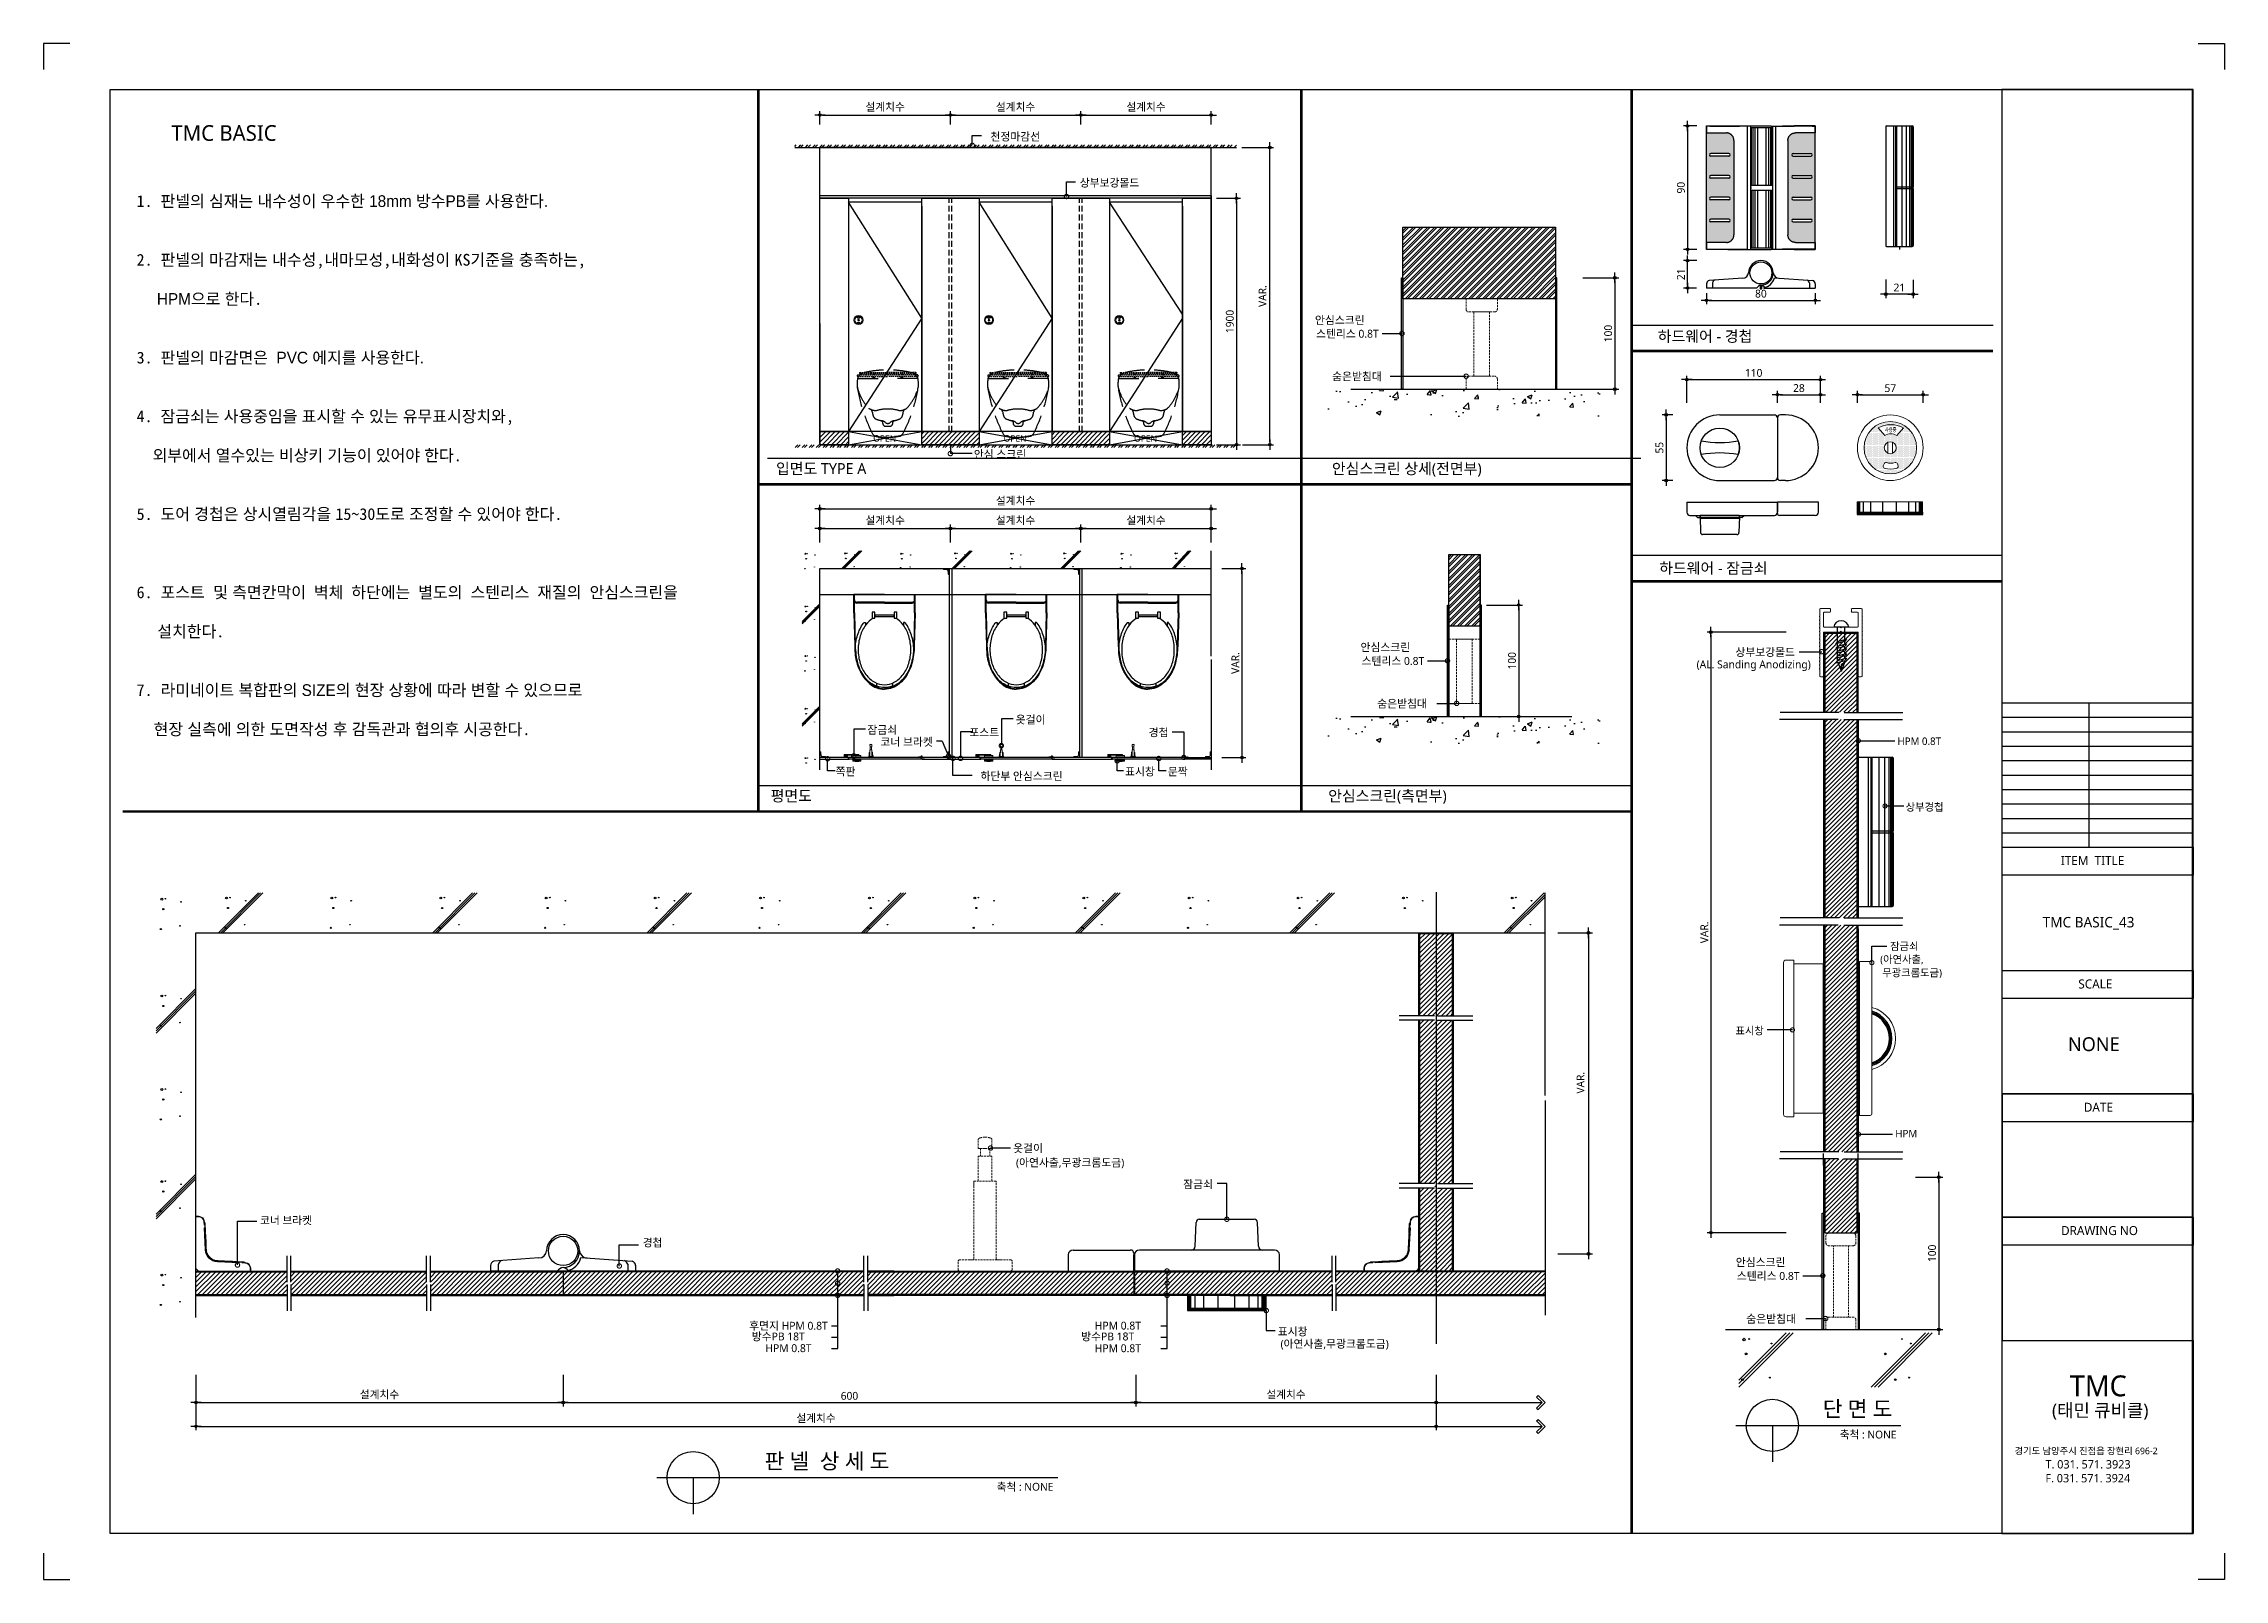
# Model space of a CAD drawing. Extents: x -256 to 8104, y -176 to 5714.
import ezdxf
from ezdxf.enums import TextEntityAlignment as Align

# ---------------------------------------------------------------- set-up
doc = ezdxf.new("R2010")
doc.units = 0
doc.header["$LTSCALE"] = 30
for name, pattern in [('CEN', [62, 60, -1, 0, -1]), ('HIDDEN', [0.375, 0.25, -0.125]), ('HIDDEN2', [4.7625, 3.175, -1.5875])]:
    doc.linetypes.add(name, pattern=pattern)
doc.layers.get('0').update_dxf_attribs({"linetype": 'CONTINUOUS'})
doc.layers.get('DEFPOINTS').update_dxf_attribs({"linetype": 'CONTINUOUS'})
for name, color, linetype in [('02---제품선', 4, 'CONTINUOUS'), ('0_toilet', 6, 'CONTINUOUS'), ('C', 2, 'CONTINUOUS'), ('curior-0Line', 252, 'CONTINUOUS'), ('DIM', 7, 'CONTINUOUS'), ('HAT', 8, 'CONTINUOUS'), ('HID', 9, 'HIDDEN'), ('jac text', 7, 'CONTINUOUS'), ('TIT', 3, 'CONTINUOUS'), ('경첩', 4, 'CONTINUOUS'), ('기타', 1, 'CONTINUOUS'), ('문자', 3, 'CONTINUOUS'), ('부자재', 4, 'CONTINUOUS'), ('상부보강몰드', 4, 'HIDDEN2'), ('옷걸이', 4, 'CONTINUOUS'), ('잠금쇠(회전형)', 4, 'CONTINUOUS'), ('중심선', 1, 'CEN'), ('치수', 1, 'CONTINUOUS'), ('판넬', 2, 'CONTINUOUS'), ('해치', 8, 'CONTINUOUS')]:
    doc.layers.add(name, color=color, linetype=linetype)
doc.styles.add('HDW', font='gulim.ttc')
doc.styles.add('돋움', font='malgun.ttf')
doc.dimstyles.new('10', dxfattribs={"dimscale": 10, "dimtxt": 3, "dimasz": 1, "dimexe": 1.5, "dimexo": 2, "dimgap": 1, "dimtad": 1, "dimdec": 0, "dimlunit": 6, "dimtxsty": '돋움', "dimblk": 'DIMDOT', "dimcen": -1, "dimdle": 1.5, "dimclrt": 3, "dimazin": 3, "dimtfac": 1, "dimtdec": 0, "dimtix": 1, "dimtmove": 2, "dimatfit": 3, "dimldrblk": 'DIMDOT', "dimarcsym": 0})
pattern_1 = [(45, (20955.914, -13822.053), (-8.55643, 8.55643), [])]
pattern_2 = [(45, (20148.375, -13933.632), (-8.980256, 8.980256), [])]
pattern_3 = [(45, (20151.98, -13962.043), (-8.980256, 8.980256), [])]

# ---------------------------------------------------------------- blocks, each defined once
blk = doc.blocks.new('DIMDOT')
at = {"linetype": 'Continuous'}
blk.add_line((-2, 0), (2, 0), dxfattribs=at)
for radius in [0.5, 0.25]:
    blk.add_circle((0, 0), radius, dxfattribs=at)
blk = doc.blocks.new('*D1151')
at = {"layer": 'DEFPOINTS', "color": 0}
for p in [(31693.7, -8346.1), (31193.7, -8402.4), (31693.7, -8402.4)]:
    blk.add_point(p, dxfattribs=at)
at = {"layer": 'DIM', "color": 0, "lineweight": -2, "ltscale": 10}
for p, q in [((31193.7, -8382.4), (31193.7, -8331.1)), ((31203.7, -8346.1), (31683.7, -8346.1)), ((31693.7, -8382.4), (31693.7, -8331.1))]:
    blk.add_line(p, q, dxfattribs=at)
at = {"layer": 'DIM', "color": 0, "lineweight": -2, "xscale": 10, "yscale": 10, "zscale": 10, "rotation": 180}
blk.add_blockref('DIMDOT', (31193.7, -8346.1), dxfattribs=at)
at = {"layer": 'DIM', "color": 0, "lineweight": -2, "xscale": 10, "yscale": 10, "zscale": 10}
blk.add_blockref('DIMDOT', (31693.7, -8346.1), dxfattribs=at)
at = {"layer": 'DIM', "color": 3, "insert": (31443.7, -8316.5), "char_height": 30, "attachment_point": 5, "style": '돋움'}
blk.add_mtext('설계치수', dxfattribs=at)
blk = doc.blocks.new('*D1152')
at = {"layer": 'DEFPOINTS', "color": 0}
for p in [(32193.7, -8346.1), (31693.7, -8402.4), (32193.7, -8402.4)]:
    blk.add_point(p, dxfattribs=at)
at = {"layer": 'DIM', "color": 0, "lineweight": -2, "ltscale": 10}
for p, q in [((31693.7, -8382.4), (31693.7, -8331.1)), ((31703.7, -8346.1), (32183.7, -8346.1)), ((32193.7, -8382.4), (32193.7, -8331.1))]:
    blk.add_line(p, q, dxfattribs=at)
at = {"layer": 'DIM', "color": 0, "lineweight": -2, "xscale": 10, "yscale": 10, "zscale": 10, "rotation": 180}
blk.add_blockref('DIMDOT', (31693.7, -8346.1), dxfattribs=at)
at = {"layer": 'DIM', "color": 0, "lineweight": -2, "xscale": 10, "yscale": 10, "zscale": 10}
blk.add_blockref('DIMDOT', (32193.7, -8346.1), dxfattribs=at)
at = {"layer": 'DIM', "color": 3, "insert": (31943.7, -8316.5), "char_height": 30, "attachment_point": 5, "style": '돋움'}
blk.add_mtext('설계치수', dxfattribs=at)
blk = doc.blocks.new('*D1153')
at = {"layer": 'DEFPOINTS', "color": 0}
for p in [(32693.7, -8346.1), (32193.7, -8402.4), (32693.7, -8402.4)]:
    blk.add_point(p, dxfattribs=at)
at = {"layer": 'DIM', "color": 0, "lineweight": -2, "ltscale": 10}
for p, q in [((32193.7, -8382.4), (32193.7, -8331.1)), ((32203.7, -8346.1), (32683.7, -8346.1)), ((32693.7, -8382.4), (32693.7, -8331.1))]:
    blk.add_line(p, q, dxfattribs=at)
at = {"layer": 'DIM', "color": 0, "lineweight": -2, "xscale": 10, "yscale": 10, "zscale": 10, "rotation": 180}
blk.add_blockref('DIMDOT', (32193.7, -8346.1), dxfattribs=at)
at = {"layer": 'DIM', "color": 0, "lineweight": -2, "xscale": 10, "yscale": 10, "zscale": 10}
blk.add_blockref('DIMDOT', (32693.7, -8346.1), dxfattribs=at)
at = {"layer": 'DIM', "color": 3, "insert": (32443.7, -8316.5), "char_height": 30, "attachment_point": 5, "style": '돋움'}
blk.add_mtext('설계치수', dxfattribs=at)
blk = doc.blocks.new('*D1154')
at = {"layer": 'DEFPOINTS', "color": 0}
for p in [(32693.7, -8665.3), (32693.7, -9610.3), (32790.6, -9610.3)]:
    blk.add_point(p, dxfattribs=at)
at = {"layer": 'DIM', "color": 0, "lineweight": -2, "ltscale": 10}
for p, q in [((32713.7, -8665.3), (32805.6, -8665.3)), ((32790.6, -8675.3), (32790.6, -9600.3)), ((32713.7, -9610.3), (32805.6, -9610.3))]:
    blk.add_line(p, q, dxfattribs=at)
at = {"layer": 'DIM', "color": 0, "lineweight": -2, "xscale": 10, "yscale": 10, "zscale": 10}
for p, rotation in [((32790.6, -8665.3), 90), ((32790.6, -9610.3), 270)]:
    blk.add_blockref('DIMDOT', p, dxfattribs=dict(at, rotation=rotation))
at = {"layer": 'DIM', "color": 3, "insert": (32765, -9137.8), "char_height": 30, "attachment_point": 5, "rotation": 90, "style": '돋움'}
blk.add_mtext('1900', dxfattribs=at)
blk = doc.blocks.new('*D1155')
at = {"layer": 'DEFPOINTS', "color": 0}
for p in [(32714.7, -10085.2), (32714.7, -10810.2), (32811.6, -10810.2)]:
    blk.add_point(p, dxfattribs=at)
at = {"layer": 'DIM', "color": 0, "lineweight": -2, "ltscale": 10}
for p, q in [((32734.7, -10085.2), (32826.6, -10085.2)), ((32811.6, -10095.2), (32811.6, -10800.2)), ((32734.7, -10810.2), (32826.6, -10810.2))]:
    blk.add_line(p, q, dxfattribs=at)
at = {"layer": 'DIM', "color": 0, "lineweight": -2, "xscale": 10, "yscale": 10, "zscale": 10}
for p, rotation in [((32811.6, -10085.2), 90), ((32811.6, -10810.2), 270)]:
    blk.add_blockref('DIMDOT', p, dxfattribs=dict(at, rotation=rotation))
at = {"layer": 'DIM', "color": 3, "insert": (32786.4, -10447.7), "char_height": 30, "attachment_point": 5, "rotation": 90, "style": '돋움'}
blk.add_mtext('VAR.', dxfattribs=at)
blk = doc.blocks.new('_DOTSMALL')
at = {"color": 0, "linetype": 'ByBlock', "const_width": 0.5}
blk.add_lwpolyline([(-0.0625, 0, 1), (0.0625, 0, 1)], format="xyb", close=True, dxfattribs=at)
blk = doc.blocks.new('A$C63EC304E')
at = {"layer": '치수', "color": 1, "xscale": 2.5, "yscale": 2.5, "zscale": 2.5, "rotation": 234.3098741996962}
blk.add_blockref('_DOTSMALL', (0.31, 0.31), dxfattribs=at)
blk = doc.blocks.new('A$C2BC9653E')
at = {"layer": '치수', "xscale": 0.3333333333333333, "yscale": 0.3333333333333333, "zscale": 0.3333333333333333}
blk.add_blockref('A$C63EC304E', (0, 0), dxfattribs=at)
blk = doc.blocks.new('A$C7FC71301')
at = {"layer": '치수', "rotation": 180}
blk.add_blockref('A$C2BC9653E', (0.21, 0.21), dxfattribs=at)
blk = doc.blocks.new('A$C4A20372B')
at = {"layer": '치수'}
blk.add_blockref('A$C7FC71301', (0, 0), dxfattribs=at)
blk = doc.blocks.new('A$C566469F5')
at = {"layer": '치수'}
blk.add_blockref('A$C4A20372B', (0, 0), dxfattribs=at)
blk = doc.blocks.new('A$C7E317CD4')
at = {"layer": '해치', "xscale": 2, "yscale": 2, "zscale": 2}
blk.add_blockref('A$C566469F5', (0, 0), dxfattribs=at)
blk = doc.blocks.new('A$C601D7F27')
at = {"layer": '치수'}
blk.add_blockref('A$C7E317CD4', (0, 0), dxfattribs=at)
blk = doc.blocks.new('A$C38802C08')
at = {"layer": '치수'}
blk.add_blockref('A$C601D7F27', (0, 0), dxfattribs=at)
blk = doc.blocks.new('*D1156')
at = {"layer": 'DEFPOINTS', "color": 0}
for p in [(32693.7, -9931.7), (32193.7, -10004.8), (32693.7, -10004.8)]:
    blk.add_point(p, dxfattribs=at)
at = {"layer": 'DIM', "color": 0, "lineweight": -2, "ltscale": 10}
for p, q in [((32193.7, -9984.8), (32193.7, -9916.7)), ((32203.7, -9931.7), (32683.7, -9931.7)), ((32693.7, -9984.8), (32693.7, -9916.7))]:
    blk.add_line(p, q, dxfattribs=at)
at = {"layer": 'DIM', "color": 0, "lineweight": -2, "xscale": 10, "yscale": 10, "zscale": 10, "rotation": 180}
blk.add_blockref('DIMDOT', (32193.7, -9931.7), dxfattribs=at)
at = {"layer": 'DIM', "color": 0, "lineweight": -2, "xscale": 10, "yscale": 10, "zscale": 10}
blk.add_blockref('DIMDOT', (32693.7, -9931.7), dxfattribs=at)
at = {"layer": 'DIM', "color": 3, "insert": (32443.7, -9902), "char_height": 30, "attachment_point": 5, "style": '돋움'}
blk.add_mtext('설계치수', dxfattribs=at)
blk = doc.blocks.new('*D1157')
at = {"layer": 'DEFPOINTS', "color": 0}
for p in [(32693.7, -9856.3), (31193.7, -10004.8), (32693.7, -10004.8)]:
    blk.add_point(p, dxfattribs=at)
at = {"layer": 'DIM', "color": 0, "lineweight": -2, "ltscale": 10}
for p, q in [((31193.7, -9984.8), (31193.7, -9841.3)), ((31203.7, -9856.3), (32683.7, -9856.3)), ((32693.7, -9984.8), (32693.7, -9841.3))]:
    blk.add_line(p, q, dxfattribs=at)
at = {"layer": 'DIM', "color": 0, "lineweight": -2, "xscale": 10, "yscale": 10, "zscale": 10, "rotation": 180}
blk.add_blockref('DIMDOT', (31193.7, -9856.3), dxfattribs=at)
at = {"layer": 'DIM', "color": 0, "lineweight": -2, "xscale": 10, "yscale": 10, "zscale": 10}
blk.add_blockref('DIMDOT', (32693.7, -9856.3), dxfattribs=at)
at = {"layer": 'DIM', "color": 3, "insert": (31943.7, -9826.7), "char_height": 30, "attachment_point": 5, "style": '돋움'}
blk.add_mtext('설계치수', dxfattribs=at)
blk = doc.blocks.new('*D1158')
at = {"layer": 'DEFPOINTS', "color": 0}
for p in [(32193.7, -9931.7), (31693.7, -10004.8), (32193.7, -10004.8)]:
    blk.add_point(p, dxfattribs=at)
at = {"layer": 'DIM', "color": 0, "lineweight": -2, "ltscale": 10}
for p, q in [((31693.7, -9984.8), (31693.7, -9916.7)), ((31703.7, -9931.7), (32183.7, -9931.7)), ((32193.7, -9984.8), (32193.7, -9916.7))]:
    blk.add_line(p, q, dxfattribs=at)
at = {"layer": 'DIM', "color": 0, "lineweight": -2, "xscale": 10, "yscale": 10, "zscale": 10, "rotation": 180}
blk.add_blockref('DIMDOT', (31693.7, -9931.7), dxfattribs=at)
at = {"layer": 'DIM', "color": 0, "lineweight": -2, "xscale": 10, "yscale": 10, "zscale": 10}
blk.add_blockref('DIMDOT', (32193.7, -9931.7), dxfattribs=at)
at = {"layer": 'DIM', "color": 3, "insert": (31943.7, -9902), "char_height": 30, "attachment_point": 5, "style": '돋움'}
blk.add_mtext('설계치수', dxfattribs=at)
blk = doc.blocks.new('*D1159')
at = {"layer": 'DEFPOINTS', "color": 0}
for p in [(31693.7, -9931.7), (31193.7, -10004.8), (31693.7, -10004.8)]:
    blk.add_point(p, dxfattribs=at)
at = {"layer": 'DIM', "color": 0, "lineweight": -2, "ltscale": 10}
for p, q in [((31193.7, -9984.8), (31193.7, -9916.7)), ((31203.7, -9931.7), (31683.7, -9931.7)), ((31693.7, -9984.8), (31693.7, -9916.7))]:
    blk.add_line(p, q, dxfattribs=at)
at = {"layer": 'DIM', "color": 0, "lineweight": -2, "xscale": 10, "yscale": 10, "zscale": 10, "rotation": 180}
blk.add_blockref('DIMDOT', (31193.7, -9931.7), dxfattribs=at)
at = {"layer": 'DIM', "color": 0, "lineweight": -2, "xscale": 10, "yscale": 10, "zscale": 10}
blk.add_blockref('DIMDOT', (31693.7, -9931.7), dxfattribs=at)
at = {"layer": 'DIM', "color": 3, "insert": (31443.7, -9902), "char_height": 30, "attachment_point": 5, "style": '돋움'}
blk.add_mtext('설계치수', dxfattribs=at)
blk = doc.blocks.new('*D1160')
at = {"layer": 'DEFPOINTS', "color": 0}
for p in [(35029.1, -9360.8), (34517.1, -9469.4), (35029.1, -9469.4)]:
    blk.add_point(p, dxfattribs=at)
at = {"layer": 'DIM', "color": 0, "lineweight": -2, "ltscale": 10}
for p, q in [((34517.1, -9449.4), (34517.1, -9345.8)), ((34527.1, -9360.8), (35019.1, -9360.8)), ((35029.1, -9449.4), (35029.1, -9345.8))]:
    blk.add_line(p, q, dxfattribs=at)
at = {"layer": 'DIM', "color": 0, "lineweight": -2, "xscale": 10, "yscale": 10, "zscale": 10, "rotation": 180}
blk.add_blockref('DIMDOT', (34517.1, -9360.8), dxfattribs=at)
at = {"layer": 'DIM', "color": 0, "lineweight": -2, "xscale": 10, "yscale": 10, "zscale": 10}
blk.add_blockref('DIMDOT', (35029.1, -9360.8), dxfattribs=at)
at = {"layer": 'DIM', "color": 3, "insert": (34773.1, -9335.2), "char_height": 30, "attachment_point": 5, "style": '돋움'}
blk.add_mtext('110', dxfattribs=at)
blk = doc.blocks.new('*D1161')
at = {"layer": 'DEFPOINTS', "color": 0}
for p in [(35029.1, -9418.7), (34864.1, -9469.4), (35029.1, -9469.4)]:
    blk.add_point(p, dxfattribs=at)
at = {"layer": 'DIM', "color": 0, "lineweight": -2, "ltscale": 10}
for p, q in [((34864.1, -9449.4), (34864.1, -9403.7)), ((34874.1, -9418.7), (35019.1, -9418.7)), ((35029.1, -9449.4), (35029.1, -9403.7))]:
    blk.add_line(p, q, dxfattribs=at)
at = {"layer": 'DIM', "color": 0, "lineweight": -2, "xscale": 10, "yscale": 10, "zscale": 10, "rotation": 180}
blk.add_blockref('DIMDOT', (34864.1, -9418.7), dxfattribs=at)
at = {"layer": 'DIM', "color": 0, "lineweight": -2, "xscale": 10, "yscale": 10, "zscale": 10}
blk.add_blockref('DIMDOT', (35029.1, -9418.7), dxfattribs=at)
at = {"layer": 'DIM', "color": 3, "insert": (34946.6, -9393.2), "char_height": 30, "attachment_point": 5, "style": '돋움'}
blk.add_mtext('28', dxfattribs=at)
blk = doc.blocks.new('*D1162')
at = {"layer": 'DEFPOINTS', "color": 0}
for p in [(35422.9, -9418.7), (35170.9, -9469.4), (35422.9, -9469.4)]:
    blk.add_point(p, dxfattribs=at)
at = {"layer": 'DIM', "color": 0, "lineweight": -2, "ltscale": 10}
for p, q in [((35170.9, -9449.4), (35170.9, -9403.7)), ((35180.9, -9418.7), (35412.9, -9418.7)), ((35422.9, -9449.4), (35422.9, -9403.7))]:
    blk.add_line(p, q, dxfattribs=at)
at = {"layer": 'DIM', "color": 0, "lineweight": -2, "xscale": 10, "yscale": 10, "zscale": 10, "rotation": 180}
blk.add_blockref('DIMDOT', (35170.9, -9418.7), dxfattribs=at)
at = {"layer": 'DIM', "color": 0, "lineweight": -2, "xscale": 10, "yscale": 10, "zscale": 10}
blk.add_blockref('DIMDOT', (35422.9, -9418.7), dxfattribs=at)
at = {"layer": 'DIM', "color": 3, "insert": (35296.9, -9393.5), "char_height": 30, "attachment_point": 5, "style": '돋움'}
blk.add_mtext('57', dxfattribs=at)
blk = doc.blocks.new('*D1163')
at = {"layer": 'DEFPOINTS', "color": 0}
for p in [(34574.8, -8388), (34519.8, -8861.1), (34574.8, -8861.1)]:
    blk.add_point(p, dxfattribs=at)
at = {"layer": 'DIM', "color": 0, "lineweight": -2, "ltscale": 10}
for p, q in [((34554.8, -8388), (34504.8, -8388)), ((34519.8, -8398), (34519.8, -8851.1)), ((34554.8, -8861.1), (34504.8, -8861.1))]:
    blk.add_line(p, q, dxfattribs=at)
at = {"layer": 'DIM', "color": 0, "lineweight": -2, "xscale": 10, "yscale": 10, "zscale": 10}
for p, rotation in [((34519.8, -8388), 90), ((34519.8, -8861.1), 270)]:
    blk.add_blockref('DIMDOT', p, dxfattribs=dict(at, rotation=rotation))
at = {"layer": 'DIM', "color": 3, "insert": (34494.3, -8624.6), "char_height": 30, "attachment_point": 5, "rotation": 90, "style": '돋움'}
blk.add_mtext('90', dxfattribs=at)
blk = doc.blocks.new('*D1164')
at = {"layer": 'DEFPOINTS', "color": 0}
for p in [(34592.4, -9009.4), (35009.5, -9009.4), (35009.5, -9056.7)]:
    blk.add_point(p, dxfattribs=at)
at = {"layer": 'DIM', "color": 0, "lineweight": -2, "ltscale": 10}
for p, q in [((34592.4, -9029.4), (34592.4, -9071.7)), ((34602.4, -9056.7), (34999.5, -9056.7)), ((35009.5, -9029.4), (35009.5, -9071.7))]:
    blk.add_line(p, q, dxfattribs=at)
at = {"layer": 'DIM', "color": 0, "lineweight": -2, "xscale": 10, "yscale": 10, "zscale": 10, "rotation": 180}
blk.add_blockref('DIMDOT', (34592.4, -9056.7), dxfattribs=at)
at = {"layer": 'DIM', "color": 0, "lineweight": -2, "xscale": 10, "yscale": 10, "zscale": 10}
blk.add_blockref('DIMDOT', (35009.5, -9056.7), dxfattribs=at)
at = {"layer": 'DIM', "color": 3, "insert": (34800.9, -9031.2), "char_height": 30, "attachment_point": 5, "style": '돋움'}
blk.add_mtext('80', dxfattribs=at)
blk = doc.blocks.new('*D1165')
at = {"layer": 'DEFPOINTS', "color": 0}
for p in [(34519.8, -8904.4), (34574.8, -8904.4), (34574.1, -9009.4)]:
    blk.add_point(p, dxfattribs=at)
at = {"layer": 'DIM', "color": 0, "lineweight": -2, "ltscale": 10}
for p, q in [((34554.8, -8904.4), (34504.8, -8904.4)), ((34519.8, -8999.4), (34519.8, -8914.4)), ((34554.1, -9009.4), (34504.8, -9009.4))]:
    blk.add_line(p, q, dxfattribs=at)
at = {"layer": 'DIM', "color": 0, "lineweight": -2, "xscale": 10, "yscale": 10, "zscale": 10}
for p, rotation in [((34519.8, -8904.4), 90), ((34519.8, -9009.4), 270)]:
    blk.add_blockref('DIMDOT', p, dxfattribs=dict(at, rotation=rotation))
at = {"layer": 'DIM', "color": 3, "insert": (34494.4, -8956.9), "char_height": 30, "attachment_point": 5, "rotation": 90, "style": '돋움'}
blk.add_mtext('21', dxfattribs=at)
blk = doc.blocks.new('*D1166')
at = {"layer": 'DEFPOINTS', "color": 0}
for p in [(35279.3, -8957.2), (35384.3, -8957.9), (35279.3, -9032.9)]:
    blk.add_point(p, dxfattribs=at)
at = {"layer": 'DIM', "color": 0, "lineweight": -2, "ltscale": 10}
for p, q in [((35279.3, -8977.2), (35279.3, -9047.9)), ((35384.3, -8977.9), (35384.3, -9047.9)), ((35374.3, -9032.9), (35289.3, -9032.9))]:
    blk.add_line(p, q, dxfattribs=at)
at = {"layer": 'DIM', "color": 0, "lineweight": -2, "xscale": 10, "yscale": 10, "zscale": 10, "rotation": 180}
blk.add_blockref('DIMDOT', (35279.3, -9032.9), dxfattribs=at)
at = {"layer": 'DIM', "color": 0, "lineweight": -2, "xscale": 10, "yscale": 10, "zscale": 10}
blk.add_blockref('DIMDOT', (35384.3, -9032.9), dxfattribs=at)
at = {"layer": 'DIM', "color": 3, "insert": (35331.8, -9007.5), "char_height": 30, "attachment_point": 5, "style": '돋움'}
blk.add_mtext('21', dxfattribs=at)
blk = doc.blocks.new('A$C10E41893')
at = {"layer": '부자재'}
for p, q in [((6, 0), (6, 196)), ((123, 196), (6, 196)), ((123, 192), (6, 192)), ((55, 0), (55, 177)), ((61, 0), (61, 177)), ((6, 0), (6, -196)), ((55, 0), (55, -177)), ((61, 0), (61, -177)), ((123, -192), (6, -192)), ((123, -196), (6, -196))]:
    blk.add_line(p, q, dxfattribs=at)
for points in [[(123, 196, -0.012538), (123, 196), (335, 190, -0.055395), (445, 175, -0.154276), (577, 93, -0.179504), (612, 0, -0.179504)], [(123, 192, -0.012538), (123, 192), (335, 187, -0.055395), (444, 172, -0.154276), (574, 91, -0.179504), (608, 0, -0.179504)], [(157, -72, 0.089162), (200, -119, 0.085733), (270, -155, 0.075373), (359, -168, 0.075373), (447, -155, 0.085733), (517, -119, 0.106084), (567, -62, 0.126931), (583, 0, 0.126931), (567, 62, 0.106084), (517, 119, 0.085733), (447, 155, 0.075373), (359, 168, 0.075373), (270, 155, 0.085733), (200, 119, 0.089162), (157, 72)], [(572, 51), (589, 51), (589, 60, 0.021185), (583, 71, 0.106084), (528, 134, 0.085733), (453, 172, 0.075373), (359, 187, 0.075373), (265, 172, 0.085733), (189, 134, 0.007337), (184, 130), (184, 122), (205, 122)], [(123, -196, 0.012538), (123, -196), (335, -190, 0.055395), (445, -175, 0.154276), (577, -93, 0.179504), (612, 0, 0.179504)], [(123, -192, 0.012538), (123, -192), (335, -187, 0.055395), (444, -172, 0.154276), (574, -91, 0.179504), (608, 0, 0.179504)], [(589, -51, 0.090214), (598, 0, 0.090214), (589, 51, 0.106084)], [(572, -51), (589, -51), (589, -60, -0.021185), (583, -71, -0.106084), (528, -134, -0.085733), (453, -172, -0.075373), (359, -187, -0.075373), (265, -172, -0.085733), (189, -134, -0.007337), (184, -130), (184, -122), (205, -122)]]:
    blk.add_lwpolyline(points, format="xyb", dxfattribs=at)
blk.add_lwpolyline([(138, -61), (119, -61), (119, -79), (157, -79), (157, -61), (138, -61), (147, -61), (147, 61), (138, 61), (157, 61), (157, 79), (119, 79), (119, 61), (138, 61), (138, -61), (119, -61)], dxfattribs=at)
for centre, start, end in [((40, 177), 0, 90), ((46, 177), 0, 90), ((40, -177), 270, 0), ((46, -177), 270, 0)]:
    blk.add_arc(centre, 15, start, end, dxfattribs=at)
blk = doc.blocks.new('A$C460A2A32')
at = {"color": 0}
for p, q in [((3, 20), (0, 16)), ((3, 20), (9, 20)), ((4, 10), (162, 10)), ((9, 20), (162, 20)), ((13, 32), (11, 30)), ((13, 32), (162, 32)), ((13, 27), (162, 27)), ((312, 32), (162, 32)), ((312, 27), (162, 27)), ((316, 20), (162, 20)), ((321, 10), (162, 10)), ((312, 32), (313, 30)), ((322, 20), (316, 20)), ((322, 20), (324, 16))]:
    blk.add_line(p, q, dxfattribs=at)
for centre, radius, start, end in [((4, 14), 4, 150.0107, 270), ((13, 29), 2, 135, 270), ((109, 28), 26, 182.6717, 198.4118), ((109, 10), 26, 180, 202.6199), ((107, 28), 23, 183.0205, 200.9186), ((107, 10), 23, 180, 205.7715), ((69, 10), 23, 334.2285, 0), ((69, 28), 23, 339.0814, 356.9795), ((67, 10), 26, 337.3801, 0), ((67, 28), 26, 341.5882, 357.3283), ((257, 10), 26, 180, 202.6199), ((257, 28), 26, 182.6717, 198.4118), ((256, 28), 23, 183.0205, 200.9186), ((256, 10), 23, 180, 205.7715), ((217, 10), 23, 334.2285, 0), ((217, 28), 23, 339.0814, 356.9795), ((216, 28), 26, 341.5882, 357.3283), ((216, 10), 26, 337.3801, 0), ((312, 29), 2, 270, 45), ((321, 14), 4, 270, 29.9893)]:
    blk.add_arc(centre, radius, start, end, dxfattribs=at)
blk = doc.blocks.new('*D1167')
at = {"layer": 'DEFPOINTS', "color": 0}
for p in [(34482.8, -9495.9), (34437.2, -9747.9), (34482.8, -9747.9)]:
    blk.add_point(p, dxfattribs=at)
at = {"layer": 'DIM', "color": 0, "lineweight": -2, "ltscale": 10}
for p, q in [((34462.8, -9495.9), (34422.2, -9495.9)), ((34437.2, -9505.9), (34437.2, -9737.9)), ((34462.8, -9747.9), (34422.2, -9747.9))]:
    blk.add_line(p, q, dxfattribs=at)
at = {"layer": 'DIM', "color": 0, "lineweight": -2, "xscale": 10, "yscale": 10, "zscale": 10}
for p, rotation in [((34437.2, -9495.9), 90), ((34437.2, -9747.9), 270)]:
    blk.add_blockref('DIMDOT', p, dxfattribs=dict(at, rotation=rotation))
at = {"layer": 'DIM', "color": 3, "insert": (34411.9, -9621.9), "char_height": 30, "attachment_point": 5, "rotation": 90, "style": '돋움'}
blk.add_mtext('55', dxfattribs=at)
blk = doc.blocks.new('*D1168')
at = {"layer": 'DEFPOINTS', "color": 0}
for p in [(34918.1, -10329), (34609.4, -12632.3), (34918.1, -12632.3)]:
    blk.add_point(p, dxfattribs=at)
at = {"layer": 'DIM', "color": 0, "lineweight": -2, "ltscale": 10}
for p, q in [((34898.1, -10329), (34594.4, -10329)), ((34609.4, -10339), (34609.4, -12622.3)), ((34898.1, -12632.3), (34594.4, -12632.3))]:
    blk.add_line(p, q, dxfattribs=at)
at = {"layer": 'DIM', "color": 0, "lineweight": -2, "xscale": 10, "yscale": 10, "zscale": 10}
for p, rotation in [((34609.4, -10329), 90), ((34609.4, -12632.3), 270)]:
    blk.add_blockref('DIMDOT', p, dxfattribs=dict(at, rotation=rotation))
at = {"layer": 'DIM', "color": 3, "insert": (34584.1, -11480.6), "char_height": 30, "attachment_point": 5, "rotation": 90, "style": '돋움'}
blk.add_mtext('VAR.', dxfattribs=at)
blk = doc.blocks.new('A$C13EB2441')
for p, q in [((0.84, 7.37), (0.84, 14.11)), ((0.84, 6.74), (0.84, 0))]:
    blk.add_line(p, q)
blk = doc.blocks.new('*D1169')
at = {"layer": 'DEFPOINTS', "color": 0}
for p in [(35373.8, -12419.5), (35382.9, -13003.8), (35482.8, -13003.8)]:
    blk.add_point(p, dxfattribs=at)
at = {"layer": 'DIM', "color": 0, "lineweight": -2, "ltscale": 10}
for p, q in [((35393.8, -12419.5), (35497.8, -12419.5)), ((35482.8, -12429.5), (35482.8, -12993.8)), ((35402.9, -13003.8), (35497.8, -13003.8))]:
    blk.add_line(p, q, dxfattribs=at)
at = {"layer": 'DIM', "color": 0, "lineweight": -2, "xscale": 10, "yscale": 10, "zscale": 10}
for p, rotation in [((35482.8, -12419.5), 90), ((35482.8, -13003.8), 270)]:
    blk.add_blockref('DIMDOT', p, dxfattribs=dict(at, rotation=rotation))
at = {"layer": 'DIM', "color": 3, "insert": (35457.2, -12711.6), "char_height": 30, "attachment_point": 5, "rotation": 90, "style": '돋움'}
blk.add_mtext('100', dxfattribs=at)
blk = doc.blocks.new('*D1170')
at = {"layer": 'DEFPOINTS', "color": 0}
for p in [(32790.6, -8470.5), (32918, -8470.5), (32793.1, -9610.3)]:
    blk.add_point(p, dxfattribs=at)
at = {"layer": 'DIM', "color": 0, "lineweight": -2, "ltscale": 10}
for p, q in [((32810.6, -8470.5), (32933, -8470.5)), ((32918, -9600.3), (32918, -8480.5)), ((32813.1, -9610.3), (32933, -9610.3))]:
    blk.add_line(p, q, dxfattribs=at)
at = {"layer": 'DIM', "color": 0, "lineweight": -2, "xscale": 10, "yscale": 10, "zscale": 10}
for p, rotation in [((32918, -8470.5), 90), ((32918, -9610.3), 270)]:
    blk.add_blockref('DIMDOT', p, dxfattribs=dict(at, rotation=rotation))
at = {"layer": 'DIM', "color": 3, "insert": (32890.7, -9040.4), "char_height": 30, "attachment_point": 5, "rotation": 90, "style": '돋움'}
blk.add_mtext('VAR.', dxfattribs=at)
blk = doc.blocks.new('*D1171')
at = {"layer": 'DEFPOINTS', "color": 0}
for p in [(28801.8, -13158.1), (30208.9, -13158.1), (30208.9, -13283.8)]:
    blk.add_point(p, dxfattribs=at)
at = {"layer": 'DIM', "color": 0, "lineweight": -2, "ltscale": 10}
for p, q in [((28801.8, -13178.1), (28801.8, -13298.8)), ((30208.9, -13178.1), (30208.9, -13298.8)), ((28811.8, -13283.8), (30198.9, -13283.8))]:
    blk.add_line(p, q, dxfattribs=at)
at = {"layer": 'DIM', "color": 0, "lineweight": -2, "xscale": 10, "yscale": 10, "zscale": 10, "rotation": 180}
blk.add_blockref('DIMDOT', (28801.8, -13283.8), dxfattribs=at)
at = {"layer": 'DIM', "color": 0, "lineweight": -2, "xscale": 10, "yscale": 10, "zscale": 10}
blk.add_blockref('DIMDOT', (30208.9, -13283.8), dxfattribs=at)
at = {"layer": 'DIM', "color": 3, "insert": (29505.3, -13254.2), "char_height": 30, "attachment_point": 5, "style": '돋움'}
blk.add_mtext('설계치수', dxfattribs=at)
blk = doc.blocks.new('*D1172')
at = {"layer": 'DEFPOINTS', "color": 0}
for p in [(28801.8, -13158.1), (33555.7, -13158.1), (33555.7, -13375.3)]:
    blk.add_point(p, dxfattribs=at)
at = {"layer": 'DIM', "color": 0, "lineweight": -2, "ltscale": 10}
for p, q in [((28801.8, -13178.1), (28801.8, -13390.3)), ((33555.7, -13178.1), (33555.7, -13390.3)), ((28811.8, -13375.3), (33545.7, -13375.3))]:
    blk.add_line(p, q, dxfattribs=at)
at = {"layer": 'DIM', "color": 0, "lineweight": -2, "xscale": 10, "yscale": 10, "zscale": 10, "rotation": 180}
blk.add_blockref('DIMDOT', (28801.8, -13375.3), dxfattribs=at)
at = {"layer": 'DIM', "color": 0, "lineweight": -2, "xscale": 10, "yscale": 10, "zscale": 10}
blk.add_blockref('DIMDOT', (33555.7, -13375.3), dxfattribs=at)
at = {"layer": 'DIM', "color": 3, "insert": (31178.7, -13345.6), "char_height": 30, "attachment_point": 5, "style": '돋움'}
blk.add_mtext('설계치수', dxfattribs=at)
blk = doc.blocks.new('*D1173')
at = {"layer": 'DEFPOINTS', "color": 0}
for p in [(32404.8, -13158.1), (33555.7, -13158.1), (33555.7, -13283.8)]:
    blk.add_point(p, dxfattribs=at)
at = {"layer": 'DIM', "color": 0, "lineweight": -2, "ltscale": 10}
for p, q in [((32404.8, -13178.1), (32404.8, -13298.8)), ((33555.7, -13178.1), (33555.7, -13298.8)), ((32414.8, -13283.8), (33545.7, -13283.8))]:
    blk.add_line(p, q, dxfattribs=at)
at = {"layer": 'DIM', "color": 0, "lineweight": -2, "xscale": 10, "yscale": 10, "zscale": 10, "rotation": 180}
blk.add_blockref('DIMDOT', (32404.8, -13283.8), dxfattribs=at)
at = {"layer": 'DIM', "color": 0, "lineweight": -2, "xscale": 10, "yscale": 10, "zscale": 10}
blk.add_blockref('DIMDOT', (33555.7, -13283.8), dxfattribs=at)
at = {"layer": 'DIM', "color": 3, "insert": (32980.3, -13254.2), "char_height": 30, "attachment_point": 5, "style": '돋움'}
blk.add_mtext('설계치수', dxfattribs=at)
blk = doc.blocks.new('*D1174')
at = {"layer": 'DEFPOINTS', "color": 0}
for p in [(30208.9, -13158.1), (32404.8, -13158.1), (32404.8, -13283.8)]:
    blk.add_point(p, dxfattribs=at)
at = {"layer": 'DIM', "color": 0, "lineweight": -2, "ltscale": 10}
for p, q in [((30208.9, -13178.1), (30208.9, -13298.8)), ((32404.8, -13178.1), (32404.8, -13298.8)), ((30218.9, -13283.8), (32394.8, -13283.8))]:
    blk.add_line(p, q, dxfattribs=at)
at = {"layer": 'DIM', "color": 0, "lineweight": -2, "xscale": 10, "yscale": 10, "zscale": 10, "rotation": 180}
blk.add_blockref('DIMDOT', (30208.9, -13283.8), dxfattribs=at)
at = {"layer": 'DIM', "color": 0, "lineweight": -2, "xscale": 10, "yscale": 10, "zscale": 10}
blk.add_blockref('DIMDOT', (32404.8, -13283.8), dxfattribs=at)
at = {"layer": 'DIM', "color": 3, "insert": (31306.9, -13258.3), "char_height": 30, "attachment_point": 5, "style": '돋움'}
blk.add_mtext('600', dxfattribs=at)
blk = doc.blocks.new('A$C06B31977')
for p, q in [((1.26, 11.06), (1.26, 21.17)), ((1.26, 10.11), (1.26, 0))]:
    blk.add_line(p, q)
blk = doc.blocks.new('*D1175')
at = {"layer": 'DEFPOINTS', "color": 0}
for p in [(34002.5, -11482.5), (34002.5, -12713.8), (34140.3, -12713.8)]:
    blk.add_point(p, dxfattribs=at)
at = {"layer": 'DIM', "color": 0, "lineweight": -2, "ltscale": 10}
for p, q in [((34022.5, -11482.5), (34155.3, -11482.5)), ((34140.3, -11492.5), (34140.3, -12703.8)), ((34022.5, -12713.8), (34155.3, -12713.8))]:
    blk.add_line(p, q, dxfattribs=at)
at = {"layer": 'DIM', "color": 0, "lineweight": -2, "xscale": 10, "yscale": 10, "zscale": 10}
for p, rotation in [((34140.3, -11482.5), 90), ((34140.3, -12713.8), 270)]:
    blk.add_blockref('DIMDOT', p, dxfattribs=dict(at, rotation=rotation))
at = {"layer": 'DIM', "color": 3, "insert": (34109.6, -12057.2), "char_height": 30, "attachment_point": 5, "rotation": 90, "style": '돋움'}
blk.add_mtext('VAR.', dxfattribs=at)
blk = doc.blocks.new('*D1176')
at = {"layer": 'DEFPOINTS', "color": 0}
for p in [(33729.4, -10225.2), (33729.4, -10652.6), (33872.3, -10652.6)]:
    blk.add_point(p, dxfattribs=at)
at = {"layer": 'DIM', "color": 0, "lineweight": -2, "ltscale": 10}
for p, q in [((33749.4, -10225.2), (33887.3, -10225.2)), ((33872.3, -10235.2), (33872.3, -10642.6)), ((33749.4, -10652.6), (33887.3, -10652.6))]:
    blk.add_line(p, q, dxfattribs=at)
at = {"layer": 'DIM', "color": 0, "lineweight": -2, "xscale": 10, "yscale": 10, "zscale": 10}
for p, rotation in [((33872.3, -10225.2), 90), ((33872.3, -10652.6), 270)]:
    blk.add_blockref('DIMDOT', p, dxfattribs=dict(at, rotation=rotation))
at = {"layer": 'DIM', "color": 3, "insert": (33846.7, -10438.9), "char_height": 30, "attachment_point": 5, "rotation": 90, "style": '돋움'}
blk.add_mtext('100', dxfattribs=at)
blk = doc.blocks.new('*D1177')
at = {"layer": 'DEFPOINTS', "color": 0}
for p in [(34098.1, -8970.2), (34098.1, -9397.7), (34241, -9397.7)]:
    blk.add_point(p, dxfattribs=at)
at = {"layer": 'DIM', "color": 0, "lineweight": -2, "ltscale": 10}
for p, q in [((34118.1, -8970.2), (34256, -8970.2)), ((34241, -8980.2), (34241, -9387.7)), ((34118.1, -9397.7), (34256, -9397.7))]:
    blk.add_line(p, q, dxfattribs=at)
at = {"layer": 'DIM', "color": 0, "lineweight": -2, "xscale": 10, "yscale": 10, "zscale": 10}
for p, rotation in [((34241, -8970.2), 90), ((34241, -9397.7), 270)]:
    blk.add_blockref('DIMDOT', p, dxfattribs=dict(at, rotation=rotation))
at = {"layer": 'DIM', "color": 3, "insert": (34215.4, -9184), "char_height": 30, "attachment_point": 5, "rotation": 90, "style": '돋움'}
blk.add_mtext('100', dxfattribs=at)
blk = doc.blocks.new('BASIC_43', base_point=(28473.5, -13786.3))
h = blk.add_hatch()
h.set_pattern_fill('ANSI31', color=2, style=0)
h.set_pattern_definition([(45, (31709.89, -12189.372), (-2.245064, 2.245064), [])])
h.paths.add_polyline_path([(33604.4, -10225.2), (33599.4, -10225.2), (33599.4, -10436.8, -1), (33599.4, -10441), (33599.4, -10652.6), (33604.4, -10652.6)])
h.paths.add_polyline_path([(33729.4, -10441, -1), (33729.4, -10436.8), (33729.4, -10225.2), (33724.4, -10225.2), (33724.4, -10652.6), (33729.4, -10652.6)])
at = {"layer": 'HAT'}
h = blk.add_hatch(dxfattribs=at)
h.set_pattern_fill('ANSI32', color=256, scale=2, style=0)
h.set_pattern_definition([(45, (19857.61, -14103.519), (-13.470384, 13.470384), []), (45, (19866.59, -14103.519), (-13.470384, 13.470384), [])])
h.paths.add_polyline_path([(31097, -8460.5), (32790.6, -8460.5), (32790.6, -8470.5), (31097, -8470.5)])
h = blk.add_hatch(dxfattribs=at)
h.set_pattern_fill('ANSI32', color=256, scale=2, style=0)
h.set_pattern_definition([(45, (20171.724, -14029.361), (-13.470384, 13.470384), []), (45, (20180.704, -14029.361), (-13.470384, 13.470384), [])])
h.paths.add_polyline_path([(33428.6, -8776.4), (34014, -8776.4), (34014, -9051.1), (33428.6, -9051.1)])
h = blk.add_hatch(dxfattribs=at)
h.set_pattern_fill('ANSI32', color=256, scale=2, style=0)
h.set_pattern_definition([(45, (19857.61, -13921.539), (-13.470384, 13.470384), []), (45, (19866.59, -13921.539), (-13.470384, 13.470384), [])])
h.paths.add_polyline_path([(31097, -9620.8), (32790.6, -9620.8), (32790.6, -9610.8), (31097, -9610.8)])
h = blk.add_hatch(dxfattribs=at)
h.set_pattern_fill('ANSI32', color=256, scale=2, style=0)
h.set_pattern_definition([(45, (28523.04, -14029.361), (-13.470384, 13.470384), []), (45, (28532.021, -14029.361), (-13.470384, 13.470384), [])])
h.paths.add_polyline_path([(33724.4, -10031.4), (33604.4, -10031.4), (33604.4, -10306), (33724.4, -10306), (33724.4, -10225.2)])
at = {"layer": 'HAT', "transparency": 33554687}
h = blk.add_hatch(dxfattribs=at)
h.set_pattern_fill('ANSI31', color=256, scale=3.811219)
h.set_pattern_definition(pattern_1)
h.paths.add_polyline_path([(35099.4, -10636.7), (35120.5, -10636.7), (35169.5, -10636.7), (35169.5, -10333.7), (35045.6, -10333.7), (35045.6, -10636.7)])
at = {"layer": 'HAT'}
h = blk.add_hatch(dxfattribs=at)
h.set_pattern_fill('ANSI31', color=256, scale=3.811219, style=0)
h.set_pattern_definition(pattern_1)
edge = h.paths.add_edge_path()
edge.add_line((35169.5, -10710.8), (35112.9, -10710.8))
edge.add_arc((35110.9, -10710.8), 1.99, -54.30987, 0, ccw=False)
edge.add_arc((35110.9, -10710.8), 1.99, 125.69013, 305.69013, ccw=False)
edge.add_arc((35110.9, -10710.8), 1.99, 0, 125.69013, ccw=False)
edge.add_line((35112.9, -10710.8), (35169.5, -10710.8))
edge.add_line((35169.5, -10710.8), (35169.5, -10664.3))
edge.add_line((35169.5, -10664.3), (35159.7, -10664.3))
edge.add_spline(control_points=[(35157, -10671.8), (35157.9, -10669.3), (35158.8, -10666.8), (35159.7, -10664.3)], knot_values=[0, 0, 0, 0, 0.152076, 0.152076, 0.152076, 0.152076], degree=3, periodic=0)
edge.add_line((35159.7, -10664.3), (35107.5, -10664.3))
edge.add_line((35107.5, -10664.3), (35107.5, -11425.2))
edge.add_line((35107.5, -11425.2), (35161.6, -11425.2))
edge.add_spline(control_points=[(35161.6, -11425.2), (35164.6, -11416.9), (35167.5, -11409.4), (35169.5, -11405.8)], knot_values=[0.152076, 0.152076, 0.152076, 0.152076, 0.673721, 0.673721, 0.673721, 0.673721], degree=3, periodic=0)
edge.add_spline(control_points=[(35171.8, -11425.2), (35172.3, -11415.6), (35173.3, -11401.1), (35170.5, -11403.9), (35169.5, -11405.8)], knot_values=[0.673721, 0.673721, 0.673721, 0.673721, 1.332503, 1.60798, 1.60798, 1.60798, 1.60798], degree=3, periodic=0)
edge.add_line((35169.5, -11405.8), (35169.5, -10710.8))
h.paths.add_polyline_path([(35107.5, -10664.3), (35045.6, -10664.3), (35045.6, -11425.2), (35107.5, -11425.2)])
h = blk.add_hatch(dxfattribs=at)
h.set_pattern_fill('ANSI31', color=256, scale=3.811219, style=0)
h.set_pattern_definition(pattern_1)
h.paths.add_polyline_path([(35107.5, -11887.8), (35045.6, -11887.8), (35045.6, -12321.8), (35107.5, -12321.8), (35107.5, -12217.5, -0.567825), (35107.5, -12214.1)])
h.paths.add_polyline_path([(35169.5, -11887.8), (35107.5, -11887.8), (35107.5, -12214.1, -0.582142), (35110.5, -12215.8), (35169.5, -12215.8)])
edge = h.paths.add_edge_path()
edge.add_line((35169.5, -12215.8), (35110.5, -12215.8))
edge.add_arc((35108.6, -12215.8), 1.99, -54.30987, 0, ccw=False)
edge.add_arc((35108.6, -12215.8), 1.99, 239.17799, 305.69013, ccw=False)
edge.add_line((35107.5, -12217.5), (35107.5, -12321.8))
edge.add_line((35107.5, -12321.8), (35161.6, -12321.8))
edge.add_spline(control_points=[(35161.6, -12321.8), (35164.6, -12313.5), (35167.5, -12306), (35169.5, -12302.4)], knot_values=[0.152076, 0.152076, 0.152076, 0.152076, 0.673721, 0.673721, 0.673721, 0.673721], degree=3, periodic=0)
edge.add_line((35169.5, -12302.4), (35169.5, -12215.8))
h.paths.add_polyline_path([(35107.5, -11452.8), (35045.6, -11452.8), (35045.6, -11887.8), (35107.5, -11887.8)])
edge = h.paths.add_edge_path()
edge.add_line((35169.5, -11452.8), (35159.7, -11452.8))
edge.add_spline(control_points=[(35157, -11460.3), (35157.9, -11457.8), (35158.8, -11455.3), (35159.7, -11452.8)], knot_values=[0, 0, 0, 0, 0.152076, 0.152076, 0.152076, 0.152076], degree=3, periodic=0)
edge.add_line((35159.7, -11452.8), (35107.5, -11452.8))
edge.add_line((35107.5, -11452.8), (35107.5, -11887.8))
edge.add_line((35107.5, -11887.8), (35169.5, -11887.8))
edge.add_line((35169.5, -11887.8), (35169.5, -11452.8))
at = {"layer": 'HAT', "transparency": 33554687}
h = blk.add_hatch(dxfattribs=at)
h.set_pattern_fill('ANSI31', color=256, scale=3.811219, style=0)
h.set_pattern_definition(pattern_1)
h.paths.add_polyline_path([(35097.5, -12349.5), (35045.6, -12349.5), (35045.6, -12632.3), (35107.5, -12632.3), (35107.5, -12349.5)])
h.paths.add_polyline_path([(35169.5, -12349.5), (35118.6, -12349.5), (35107.5, -12349.5), (35107.5, -12632.3), (35169.5, -12632.3)])
at = {"layer": '해치'}
h = blk.add_hatch(dxfattribs=at)
h.set_pattern_fill('DOTS', color=256, scale=2.628474)
h.set_pattern_definition([(0, (31630.654, -8053.001), (2.086351, 4.172702), [0, -4.172702])])
edge = h.paths.add_edge_path()
edge.add_line((34592.9, -8834.6), (34592.9, -8834.6))
edge.add_spline(control_points=[(34592.9, -8834.6), (34593.1, -8834.6), (34604.7, -8834.6)], knot_values=[-0.724312, -0.724312, -0.724312, 0.724312, 0.724312, 0.724312], weights=[1, 0.748956, 1], degree=2, periodic=0)
edge.add_line((34604.7, -8834.6), (34668.6, -8834.6))
edge.add_spline(control_points=[(34668.6, -8834.6), (34697.5, -8834.6), (34697.5, -8805.7)], knot_values=[-1.570796, -1.570796, -1.570796, 0, 0, 0], weights=[1, 0.707107, 1], degree=2, periodic=0)
edge.add_line((34697.5, -8805.7), (34697.5, -8443.5))
edge.add_spline(control_points=[(34697.5, -8443.5), (34697.5, -8414.6), (34668.6, -8414.6)], knot_values=[0, 0, 0, 1.570796, 1.570796, 1.570796], weights=[1, 0.707107, 1], degree=2, periodic=0)
edge.add_line((34668.6, -8414.6), (34604.7, -8414.6))
edge.add_spline(control_points=[(34604.7, -8414.6), (34593.1, -8414.6), (34592.9, -8414.6)], knot_values=[-0.724312, -0.724312, -0.724312, 0.724312, 0.724312, 0.724312], weights=[1, 0.748956, 1], degree=2, periodic=0)
edge.add_line((34592.9, -8414.6), (34592.9, -8834.6))
h.paths.add_polyline_path([(34677.8, -8493.3, -0.414214), (34683, -8498.6, -0.414214), (34677.8, -8503.8), (34609.4, -8503.8, -0.414214), (34604.2, -8498.6, -0.414214), (34609.4, -8493.3)], flags=16)
h.paths.add_polyline_path([(34677.8, -8577.3, -0.414214), (34683, -8582.6, -0.414214), (34677.8, -8587.8), (34609.4, -8587.8, -0.414214), (34604.2, -8582.6, -0.414214), (34609.4, -8577.3)], flags=16)
h.paths.add_polyline_path([(34677.8, -8661.3, -0.414214), (34683, -8666.6, -0.414214), (34677.8, -8671.8), (34609.4, -8671.8, -0.414214), (34604.2, -8666.6, -0.414214), (34609.4, -8661.3)], flags=16)
h.paths.add_polyline_path([(34677.8, -8745.3, -0.414214), (34683, -8750.6, -0.414214), (34677.8, -8755.9), (34609.4, -8755.9, -0.414214), (34604.2, -8750.6, -0.414214), (34609.4, -8745.3)], flags=16)
h = blk.add_hatch(dxfattribs=at)
h.set_pattern_fill('DOTS', color=256, scale=2.628474)
h.set_pattern_definition([(0, (31156.0365, -8053.001), (2.086351, 4.1727023), [0, -4.1727023])])
edge = h.paths.add_edge_path()
edge.add_spline(control_points=[(34904.3, -8443.5), (34904.3, -8414.6), (34933.2, -8414.6)], knot_values=[0, 0, 0, 1.570796, 1.570796, 1.570796], weights=[1, 0.707107, 1], degree=2, periodic=0)
edge.add_line((34933.2, -8414.6), (34997.1, -8414.6))
edge.add_spline(control_points=[(34997.1, -8414.6), (35008.7, -8414.6), (35008.9, -8414.6)], knot_values=[-0.724312, -0.724312, -0.724312, 0.724312, 0.724312, 0.724312], weights=[1, 0.748956, 1], degree=2, periodic=0)
edge.add_line((35009, -8414.6), (35009, -8834.6))
edge.add_line((35009, -8834.6), (35008.9, -8834.6))
edge.add_spline(control_points=[(35008.9, -8834.6), (35008.7, -8834.6), (34997.1, -8834.6)], knot_values=[-0.724312, -0.724312, -0.724312, 0.724312, 0.724312, 0.724312], weights=[1, 0.748956, 1], degree=2, periodic=0)
edge.add_line((34997.1, -8834.6), (34933.2, -8834.6))
edge.add_spline(control_points=[(34933.2, -8834.6), (34904.3, -8834.6), (34904.3, -8805.7)], knot_values=[-1.570796, -1.570796, -1.570796, 0, 0, 0], weights=[1, 0.707107, 1], degree=2, periodic=0)
edge.add_line((34904.3, -8805.7), (34904.3, -8443.5))
h.paths.add_polyline_path([(34924.1, -8493.3, 0.414214), (34918.8, -8498.6, 0.414214), (34924.1, -8503.8), (34992.4, -8503.8, 0.414214), (34997.7, -8498.6, 0.414214), (34992.4, -8493.3)], flags=16)
h.paths.add_polyline_path([(34924.1, -8577.3, 0.414214), (34918.8, -8582.6, 0.414214), (34924.1, -8587.8), (34992.4, -8587.8, 0.414214), (34997.7, -8582.6, 0.414214), (34992.4, -8577.3)], flags=16)
h.paths.add_polyline_path([(34924.1, -8661.3, 0.414214), (34918.8, -8666.6, 0.414214), (34924.1, -8671.8), (34992.4, -8671.8, 0.414214), (34997.7, -8666.6, 0.414214), (34992.4, -8661.3)], flags=16)
h.paths.add_polyline_path([(34924.1, -8745.3, 0.414214), (34918.8, -8750.6, 0.414214), (34924.1, -8755.9), (34992.4, -8755.9, 0.414214), (34997.7, -8750.6, 0.414214), (34992.4, -8745.3)], flags=16)
h = blk.add_hatch(dxfattribs=at)
h.set_pattern_fill('AR-CONC', color=256, style=0)
h.set_pattern_definition([(50, (31709.89, -10934.45), (182.185, -15.939), [19.05, -209.55]), (355, (31709.89, -10934.45), (-35.243, 191.057), [15.24, -167.64]), (100.451, (31725.07, -10935.78), (146.943, 175.117), [16.19, -178.09]), (46.184, (31709.9, -10883.65), (271.079, -42.042), [28.575, -314.325]), (96.636, (31732.48, -10887.16), (237.404, 247.426), [24.285, -267.135]), (351.184, (31709.9, -10883.65), (237.405, 247.425), [22.86, -251.46]), (21, (31735.29, -10896.35), (151.615, -102.2655), [19.05, -209.55]), (326, (31735.29, -10896.35), (61.802, 184.188), [15.24, -167.64]), (71.4514, (31747.92, -10904.88), (213.416, 81.923), [16.19, -178.09]), (37.5, (31709.89, -10934.455), (3.0886, 84.555), [0, -165.608, 0, -170.18, 0, -168.275]), (7.5, (31709.89, -10934.455), (66.8197, 100.1806), [0, -97.028, 0, -161.798, 0, -64.135]), (327.5, (31653.25, -10934.455), (135.5906, -5.7287), [0, -63.5, 0, -198.12, 0, -262.89]), (317.5, (31627.85, -10934.45), (148.129, 25.4265), [0, -82.55, 0, -131.572, 0, -186.69])])
h.paths.add_polyline_path([(34189.5, -9500.7), (34189.5, -9397.7), (33139.3, -9397.7), (33139.3, -9500.7)])
h = blk.add_hatch(dxfattribs=at)
h.set_pattern_fill('DOTS', color=256, scale=2.628474)
h.set_pattern_definition([(0, (29602.8484, -13079.2786), (2.086351, 4.1727023), [0, -4.1727023])])
h.paths.add_polyline_path([(35397.5, -9621.9, 1), (35196.2, -9621.9, 1)])
h.paths.add_polyline_path([(35273.9, -9621.9, -1), (35319.8, -9621.9, -1)], flags=16)
h.paths.add_polyline_path([(35321.6, -9574.7, 0.250537), (35275.7, -9574.7), (35249.9, -9546.2, -0.258173), (35347.4, -9546.2)], flags=16)
h.paths.add_polyline_path([(35324.3, -9683.4), (35327.1, -9691.5, -0.437988), (35322.3, -9700.6, -0.127495), (35275.1, -9700.6, -0.437988), (35270.2, -9691.5), (35273, -9683.4, -0.407197), (35281.8, -9679, 0.156299), (35315.5, -9679, -0.407197)], flags=16)
h.paths.add_polyline_path([(35272.3, -9567.7), (35272.3, -9538.4), (35324.6, -9538.4), (35324.6, -9567.7)], flags=8)
at = {"layer": '해치', "transparency": 33554687}
h = blk.add_hatch(dxfattribs=at)
h.set_pattern_fill('ANSI31', color=3, scale=4)
h.set_pattern_definition(pattern_3)
h.paths.add_polyline_path([(31193.7, -9560.3), (31303.7, -9560.3), (31303.7, -9610.3), (31193.7, -9610.3)])
h = blk.add_hatch(dxfattribs=at)
h.set_pattern_fill('ANSI31', color=3, scale=4)
h.set_pattern_definition(pattern_3)
h.paths.add_polyline_path([(31583.7, -9560.3), (31803.7, -9560.3), (31803.7, -9610.3), (31583.7, -9610.3)])
h.paths.add_polyline_path([(32083.7, -9560.3), (32303.7, -9560.3), (32303.7, -9610.3), (32083.7, -9610.3)])
h.paths.add_polyline_path([(32583.7, -9560.3), (32693.7, -9560.3), (32693.7, -9610.3), (32583.7, -9610.3)])
at = {"layer": '해치'}
h = blk.add_hatch(dxfattribs=at)
h.set_pattern_fill('AR-CONC', color=256, style=0)
h.set_pattern_definition([(50, (31709.89, -12189.37), (182.185, -15.939), [19.05, -209.55]), (355, (31709.89, -12189.37), (-35.243, 191.057), [15.24, -167.64]), (100.451, (31725.07, -12190.7), (146.943, 175.117), [16.19, -178.09]), (46.184, (31709.9, -12138.57), (271.079, -42.042), [28.575, -314.325]), (96.636, (31732.48, -12142.08), (237.404, 247.426), [24.285, -267.135]), (351.184, (31709.9, -12138.57), (237.405, 247.425), [22.86, -251.46]), (21, (31735.29, -12151.27), (151.615, -102.2655), [19.05, -209.55]), (326, (31735.29, -12151.27), (61.802, 184.188), [15.24, -167.64]), (71.4514, (31747.92, -12159.8), (213.416, 81.923), [16.19, -178.09]), (37.5, (31709.89, -12189.37), (3.0886, 84.555), [0, -165.608, 0, -170.18, 0, -168.275]), (7.5, (31709.89, -12189.37), (66.8197, 100.1806), [0, -97.028, 0, -161.798, 0, -64.135]), (327.5, (31653.25, -12189.37), (135.5906, -5.7287), [0, -63.5, 0, -198.12, 0, -262.89]), (317.5, (31627.85, -12189.37), (148.129, 25.4265), [0, -82.55, 0, -131.572, 0, -186.69])])
h.paths.add_polyline_path([(34189.5, -10755.6), (34189.5, -10652.6), (33139.3, -10652.6), (33139.3, -10755.6)])
h = blk.add_hatch(dxfattribs=at)
h.set_pattern_fill('ANSI31', color=256, scale=4, style=0)
h.set_pattern_definition([(45, (-242754.705, -69930.244), (-8.9802561, 8.9802561), [])])
edge = h.paths.add_edge_path()
edge.add_line((33555.7, -11485.8), (33493.3, -11485.8))
edge.add_line((33493.3, -11485.8), (33492.4, -11486.7))
edge.add_line((33492.4, -11486.7), (33492.4, -11587.1))
edge.add_line((33492.4, -11587.1), (33535.2, -11587.1))
edge.add_line((33535.2, -11587.1), (33535.2, -11628.6))
edge.add_line((33535.2, -11628.6), (33492.4, -11628.6))
edge.add_line((33492.4, -11628.6), (33492.4, -11800.3))
edge.add_line((33492.4, -11800.3), (33548.9, -11800.3))
edge.add_spline(control_points=[(33548.9, -11800.3), (33551.7, -11792.7), (33557.7, -11777.3), (33553.9, -11808.3), (33555.4, -11810.7), (33555.7, -11810.8)], knot_values=[0.456227, 0.456227, 0.456227, 0.456227, 2.847595, 6.178025, 6.737145, 6.737145, 6.737145, 6.737145], degree=3, periodic=0)
edge.add_spline(control_points=[(33555.4, -11810.6), (33555.5, -11807.5), (33555.5, -11804.8), (33554.9, -11804.4), (33554.9, -11804.4)], knot_values=[0.891967, 0.891967, 0.891967, 0.891967, 1.280656, 1.337888, 1.337888, 1.337888, 1.337888], degree=3, periodic=0)
edge.add_line((33555.7, -11810.8), (33555.7, -11485.8))
edge = h.paths.add_edge_path()
edge.add_line((33619, -11485.8), (33555.7, -11485.8))
edge.add_line((33555.7, -11485.8), (33555.7, -11810.8))
edge.add_spline(control_points=[(33555.7, -11810.8), (33556.8, -11811), (33559.1, -11806.6), (33561.7, -11800.3)], knot_values=[6.737145, 6.737145, 6.737145, 6.737145, 8.913909, 8.913909, 8.913909, 8.913909], degree=3, periodic=0)
edge.add_spline(control_points=[(33561.7, -11800.3), (33563.8, -11795.5), (33566.1, -11789.6), (33568.4, -11783.6)], knot_values=[8.913909, 8.913909, 8.913909, 8.913909, 10.573873, 10.573873, 10.573873, 10.573873], degree=3, periodic=0)
edge.add_line((33561.7, -11800.3), (33619, -11800.3))
edge.add_line((33619, -11800.3), (33619, -11628.6))
edge.add_line((33619, -11628.6), (33576.2, -11628.6))
edge.add_line((33576.2, -11628.6), (33576.2, -11587.1))
edge.add_line((33576.2, -11587.1), (33619, -11587.1))
edge.add_line((33619, -11587.1), (33619, -11485.8))
h.paths.add_polyline_path([(33619, -11587.1), (33576.2, -11587.1), (33576.2, -11628.6), (33619, -11628.6)], flags=16)
h.paths.add_polyline_path([(33535.2, -11587.1), (33492.4, -11587.1), (33492.4, -11628.6), (33535.2, -11628.6)], flags=16)
h = blk.add_hatch(dxfattribs=at)
h.set_pattern_fill('ANSI31', color=256, scale=4, style=0)
h.set_pattern_definition([(45, (33555.699, -12130.795), (-8.98026, 8.98026), [])])
h.paths.add_polyline_path([(33619, -11817.4), (33492.4, -11817.4), (33492.4, -12444.1), (33619, -12444.1)])
at = {"layer": '해치', "transparency": 33554687}
h = blk.add_hatch(dxfattribs=at)
h.set_pattern_fill('ANSI31', color=256, scale=4)
h.set_pattern_definition(pattern_2)
edge = h.paths.add_edge_path()
edge.add_spline(control_points=[(33555.7, -12471.7), (33555.4, -12471.6), (33554.3, -12469.9), (33555.2, -12460), (33555.4, -12454.4)], knot_values=[1.337888, 1.337888, 1.337888, 1.337888, 1.524261, 2.245715, 2.245715, 2.245715, 2.245715], degree=3, periodic=0)
edge.add_spline(control_points=[(33555.7, -12454.6), (33555.4, -12454.5), (33553.9, -12452.1), (33557.7, -12421.1), (33551.7, -12436.5), (33548.9, -12444.1)], knot_values=[0.152076, 0.152076, 0.152076, 0.152076, 0.338449, 1.448592, 2.245715, 2.245715, 2.245715, 2.245715], degree=3, periodic=0)
edge.add_spline(control_points=[(33555.4, -12454.4), (33555.5, -12451.3), (33555.5, -12448.6), (33554.9, -12448.3), (33554.9, -12448.2)], knot_values=[0.891967, 0.891967, 0.891967, 0.891967, 1.280656, 1.337888, 1.337888, 1.337888, 1.337888], degree=3, periodic=0)
edge.add_spline(control_points=[(33554.9, -12448.2), (33553.9, -12448.1), (33551.5, -12454.2), (33548.9, -12461.3)], knot_values=[0.152076, 0.152076, 0.152076, 0.152076, 0.891967, 0.891967, 0.891967, 0.891967], degree=3, periodic=0)
edge.add_spline(control_points=[(33547.3, -12465.7), (33547.9, -12464.2), (33548.4, -12462.7), (33548.9, -12461.3)], knot_values=[0, 0, 0, 0, 0.152076, 0.152076, 0.152076, 0.152076], degree=3, periodic=0)
edge.add_line((33548.9, -12461.3), (33492.4, -12461.3))
edge.add_line((33492.4, -12461.3), (33492.4, -12633.7))
edge.add_line((33492.4, -12633.7), (33537.1, -12633.7))
edge.add_line((33537.1, -12633.7), (33537.1, -12675.2))
edge.add_line((33537.1, -12675.2), (33492.4, -12675.2))
edge.add_line((33492.4, -12675.2), (33492.4, -12779.5))
edge.add_line((33492.4, -12779.5), (33555.7, -12779.5))
edge.add_line((33555.7, -12779.5), (33555.7, -12471.8))
h.paths.add_polyline_path([(33619, -12633.7), (33574.3, -12633.7), (33574.3, -12675.2), (33619, -12675.2)])
h.paths.add_polyline_path([(33537.1, -12633.7), (33492.4, -12633.7), (33492.4, -12675.2), (33537.1, -12675.2)], flags=16)
h = blk.add_hatch(dxfattribs=at)
h.set_pattern_fill('ANSI31', color=256, scale=4)
h.set_pattern_definition(pattern_2)
h.paths.add_polyline_path([(33619, -12522.2), (33555.7, -12522.2), (33555.7, -12779.5), (33619, -12779.5), (33619, -12675.2), (33574.3, -12675.2), (33574.3, -12633.7), (33619, -12633.7)])
edge = h.paths.add_edge_path()
edge.add_line((33619, -12461.3), (33561.7, -12461.3))
edge.add_spline(control_points=[(33561.7, -12461.3), (33559.1, -12467.6), (33556.8, -12471.9), (33555.7, -12471.7)], knot_values=[2.245715, 2.245715, 2.245715, 2.245715, 2.971303, 2.971303, 2.971303, 2.971303], degree=3, periodic=0)
edge.add_line((33555.7, -12471.7), (33555.7, -12522.2))
edge.add_line((33555.7, -12522.2), (33619, -12522.2))
edge.add_line((33619, -12522.2), (33619, -12461.3))
h = blk.add_hatch(dxfattribs=at)
h.set_pattern_fill('ANSI31', color=256, scale=4, style=0)
h.set_pattern_definition(pattern_2)
h.paths.add_polyline_path([(29150.8, -12831.1), (29150.8, -12821.6), (29150.8, -12782.8), (28801.8, -12782.8), (28801.8, -12869.5), (29150.8, -12869.5)])
h.paths.add_polyline_path([(29165.4, -12831.1), (29165.4, -12821.6), (29165.4, -12782.8), (29685.9, -12782.8), (29685.9, -12831.1), (29685.9, -12869.5), (29165.4, -12869.5)])
at = {"layer": '해치'}
h = blk.add_hatch(dxfattribs=at)
h.set_pattern_fill('ANSI31', color=256, scale=4)
h.set_pattern_definition(pattern_2)
h.paths.add_polyline_path([(30208.9, -12869.5), (30208.9, -12782.8), (29700.5, -12782.8), (29700.5, -12869.5)])
at = {"layer": '해치', "transparency": 33554687}
h = blk.add_hatch(dxfattribs=at)
h.set_pattern_fill('ANSI31', color=256, scale=4)
h.set_pattern_definition(pattern_2)
h.paths.add_polyline_path([(30208.9, -12782.8), (30208.9, -12869.5), (31261.8, -12869.5), (31261.8, -12828.2, -0.610943), (31260.1, -12824.9, -0.241509), (31261.8, -12824.1), (31261.8, -12782.8)])
h = blk.add_hatch(dxfattribs=at)
h.set_pattern_fill('ANSI31', color=256, scale=4)
h.set_pattern_definition(pattern_2)
h.paths.add_polyline_path([(31362.6, -12782.8), (31261.8, -12782.8), (31261.8, -12824.1, -0.610943), (31263.5, -12827.4, -0.241509), (31261.8, -12828.2), (31261.8, -12869.5), (31362.6, -12869.5)])
h = blk.add_hatch(dxfattribs=at)
h.set_pattern_fill('ANSI31', color=256, scale=4)
h.set_pattern_definition(pattern_2)
h.paths.add_polyline_path([(32396.8, -12869.5), (32396.8, -12782.8), (31476.8, -12782.8), (31377.2, -12782.8), (31377.2, -12821.6), (31377.2, -12831.1), (31377.2, -12869.5), (31476.8, -12869.5)])
h = blk.add_hatch(dxfattribs=at)
h.set_pattern_fill('ANSI31', color=256, scale=4, style=0)
h.set_pattern_definition(pattern_2)
h.paths.add_polyline_path([(33171.8, -12831.1), (33171.8, -12821.6), (33171.8, -12782.8), (33555.7, -12782.8), (33555.7, -12869.5), (33171.8, -12869.5)])
edge = h.paths.add_edge_path()
edge.add_line((33157.2, -12831.1), (33157.2, -12821.6))
edge.add_line((33157.2, -12821.6), (33157.2, -12782.8))
edge.add_line((33157.2, -12782.8), (32524.7, -12782.8))
edge.add_line((32524.7, -12782.8), (32524.7, -12824.1))
edge.add_arc((32524.7, -12826.2), 2.08, -35.69013, 90, ccw=False)
edge.add_arc((32524.7, -12826.2), 2.08, 270, 324.30987, ccw=False)
edge.add_line((32524.7, -12828.2), (32524.7, -12869.5))
edge.add_line((32524.7, -12869.5), (33157.2, -12869.5))
edge.add_line((33157.2, -12869.5), (33157.2, -12831.1))
h.paths.add_polyline_path([(32399.8, -12782.8), (32399.8, -12869.5), (32524.7, -12869.5), (32524.7, -12828.2, -0.610943), (32523, -12824.9, -0.241509), (32524.7, -12824.1), (32524.7, -12782.8)])
h.paths.add_polyline_path([(33973.4, -12782.8), (33555.7, -12782.8), (33555.7, -12869.5), (33973.4, -12869.5)])
at = {"color": 2}
for p, q in [((28317.6, -8072), (28217.6, -8072)), ((28217.6, -8072), (28217.6, -8172)), ((36477.6, -8072), (36577.6, -8072)), ((36577.6, -8072), (36577.6, -8172)), ((31097, -8470.5), (32790.6, -8470.5)), ((35331.8, -8849.6), (35331.8, -8861.1)), ((33228.6, -9397.7), (34118.1, -9397.7)), ((33228.6, -10652.6), (34076.3, -10652.6)), ((30208.9, -12779.5), (30208.9, -12872.8)), ((32396.8, -12782.8), (32396.8, -12869.5)), ((32399.8, -12782.8), (32399.8, -12869.5)), ((28217.6, -13862), (28217.6, -13962)), ((36577.6, -13862), (36577.6, -13962)), ((28217.6, -13962), (28317.6, -13962)), ((36577.6, -13962), (36477.6, -13962))]:
    blk.add_line(p, q, dxfattribs=at)
for p, q in [((31193.7, -9131.7), (31193.7, -8470.5)), ((32693.7, -9131.7), (32693.7, -8470.5)), ((31193.7, -9145.4), (31193.7, -9610.3)), ((32693.7, -9145.4), (32693.7, -9610.3)), ((31193.7, -9610.3), (32693.7, -9610.3)), ((32693.7, -10421.1), (32693.7, -10017.5)), ((31193.7, -10857), (31193.7, -10085.2)), ((31193.7, -10085.2), (32693.7, -10085.2)), ((31193.7, -10185.2), (32693.7, -10185.2)), ((32693.7, -10434.4), (32693.7, -10857)), ((33973.4, -12106.1), (33973.4, -11329.3)), ((28801.8, -11482.5), (33973.4, -11482.5)), ((28801.8, -12957.5), (28801.8, -11482.5)), ((33549, -11800.3), (33414.3, -11800.3)), ((33561.7, -11800.3), (33696.5, -11800.3)), ((33973.4, -12125.1), (33973.4, -12948.4)), ((33549, -12444.1), (33414.3, -12444.1)), ((33561.7, -12444.1), (33696.5, -12444.1)), ((34664.6, -13003.8), (35497.6, -13003.8))]:
    blk.add_line(p, q)
at = {"color": 8}
for p, q in [((34305.4, -9151.5), (35690.7, -9151.5)), ((30992.3, -9662.1), (34340.1, -9662.1)), ((34305.4, -10034.3), (35725.1, -10034.3)), ((30957.6, -10917), (32920.2, -10917)), ((32920.2, -10917), (34305.4, -10917))]:
    blk.add_line(p, q, dxfattribs=at)
at = {"color": 4}
for p, q in [((31682.4, -10087.3), (31672.7, -10086.7)), ((31682.4, -10087.3), (31683.1, -10087.3)), ((31686.5, -10091.2), (31687, -10101.2)), ((32182.4, -10087.3), (32172.7, -10086.7)), ((32182.4, -10087.3), (32183, -10087.3)), ((32186.5, -10091.2), (32187, -10101.2))]:
    blk.add_line(p, q, dxfattribs=at)
at = {"color": 2}
for points in [[(28472.8, -8247.9), (35725.1, -8247.9), (35725.1, -13786.2), (28472.8, -13786.2)], [(28472.8, -8247.9), (35725.1, -8247.9), (35725.1, -13786.2), (28472.8, -13786.2)], [(28472.8, -8247.9), (36454.7, -8247.9), (36454.7, -13786.2), (28472.8, -13786.2)], [(31193.7, -8654.3), (32693.7, -8654.3), (32693.7, -8665.3), (31193.7, -8665.3)], [(33423.6, -8970.2), (33428.6, -8970.2), (33428.6, -9397.7), (33423.6, -9397.7)], [(34019, -8970.2), (34014, -8970.2), (34014, -9397.7), (34019, -9397.7)], [(33599.4, -10225.2), (33604.4, -10225.2), (33604.4, -10652.6), (33599.4, -10652.6)], [(33729.4, -10225.2), (33724.4, -10225.2), (33724.4, -10652.6), (33729.4, -10652.6)], [(35036.1, -12557.5), (35040.8, -12557.5), (35040.8, -13003.7), (35036.1, -13003.7)], [(35179, -12557.5), (35174.2, -12557.5), (35174.2, -13003.7), (35179, -13003.7)]]:
    blk.add_lwpolyline(points, close=True, dxfattribs=at)
at = {"color": 8, "const_width": 10}
for points in [[(30957.6, -11017), (30957.6, -8247.9)], [(33038.6, -11017), (33038.6, -8247.9)], [(34305.4, -13786.2), (34305.4, -8247.9)], [(34305.4, -9251.5), (35690.7, -9251.5)], [(30957.6, -9762.1), (34305.4, -9762.1)], [(34305.4, -10134.3), (35725.1, -10134.3)], [(28520.9, -11017), (34305.4, -11017)]]:
    blk.add_lwpolyline(points, dxfattribs=at)
at = {"color": 4}
for centre, radius, start, end in [((31672.8, -10085.1), 1.61, 184.02269, 266.84997), ((31682.9, -10091), 3.66, 356.64811, 86.2207), ((31688.7, -10101), 1.65, 186.1664, 269.59836), ((32172.7, -10085.1), 1.61, 184.02269, 266.84997), ((32182.8, -10091), 3.66, 356.64811, 86.2207), ((32188.6, -10101), 1.65, 186.1664, 269.59836)]:
    blk.add_arc(centre, radius, start, end, dxfattribs=at)
at = {"layer": '02---제품선'}
for p, q in [((34643.1, -9495.9), (34852.5, -9495.9)), ((34864.1, -9507.6), (34864.1, -9736.3)), ((34864.1, -9507.6), (34864.1, -9736.3)), ((34895.1, -9495.9), (34875.8, -9495.9)), ((34643.1, -9747.9), (34852.5, -9747.9)), ((34895.1, -9747.9), (34875.8, -9747.9)), ((34517.1, -9830.9), (34864.1, -9830.9)), ((34517.1, -9830.9), (34517.1, -9869.7)), ((34864.1, -9830.9), (34864.1, -9869.7)), ((35021.1, -9830.9), (34864.1, -9830.9)), ((34864.1, -9873.6), (34864.1, -9830.9)), ((35021.1, -9869.7), (35021.1, -9830.9)), ((34528.8, -9881.3), (34550.1, -9881.3)), ((34550.1, -9881.3), (34736.2, -9881.3)), ((34557.9, -9889.1), (34550.1, -9881.3)), ((34557.9, -9889.1), (34565.6, -9889.1)), ((34565.6, -9889.1), (34720.7, -9889.1)), ((34567.5, -9889.1), (34567.5, -9885.2)), ((34567.5, -9887.1), (34569.6, -9947.5)), ((34714.9, -9881.3), (34571.4, -9881.3)), ((34714.9, -9893), (34571.4, -9893)), ((34718.8, -9887.1), (34716.7, -9947.5)), ((34718.7, -9889.1), (34718.7, -9885.2)), ((34728.4, -9889.1), (34720.7, -9889.1)), ((34728.4, -9889.1), (34736.2, -9881.3)), ((34736.2, -9881.3), (34852.5, -9881.3)), ((35009.5, -9881.3), (34871.9, -9881.3)), ((34709, -9955), (34577.3, -9955)), ((32632.5, -12684.4), (32635.7, -12593)), ((32648.1, -12581), (32858.7, -12581)), ((32874.3, -12684.4), (32871.1, -12593)), ((32164.2, -12698.8), (32384.4, -12698.8)), ((32604.5, -12698.8), (32418.4, -12698.8)), ((32617.5, -12698.8), (32604.5, -12698.8)), ((32889.3, -12698.8), (32617.5, -12698.8)), ((32936.4, -12698.8), (32889.3, -12698.8)), ((32145.6, -12717.5), (32145.6, -12779.5)), ((32145.6, -12779.5), (32396.8, -12779.5)), ((32396.8, -12711.3), (32396.8, -12779.5)), ((32396.8, -12779.5), (32396.8, -12717.5)), ((32399.8, -12717.5), (32399.8, -12779.5)), ((32955, -12779.5), (32399.8, -12779.5)), ((32955, -12779.5), (32955, -12717.5))]:
    blk.add_line(p, q, dxfattribs=at)
blk.add_circle((34643.1, -9621.9), 75.6, dxfattribs=at)
blk.add_circle((34643.1, -9621.9), 75.6, dxfattribs=at)
for centre, radius, start, end in [((34643.1, -9621.9), 126, 90, 180), ((34852.5, -9507.6), 11.6, 0, 90), ((34875.8, -9507.6), 11.6, 90, 180), ((34895.1, -9621.9), 126, 0, 90), ((34643.1, -9185.1), 416.6, 260.2031, 279.7969), ((34643.1, -9621.9), 75.6, 340.75123, 19.24877), ((34643.1, -9621.9), 126, 180, 270), ((34643.1, -10058.7), 416.6, 80.2031, 99.7969), ((34895.1, -9621.9), 126, 270, 0), ((34852.5, -9736.3), 11.6, 270, 0), ((34875.8, -9736.3), 11.6, 180, 270), ((34528.8, -9869.7), 11.6, 180, 270), ((34571.4, -9885.2), 3.88, 90, 180), ((34571.4, -9889.1), 3.88, 180, 270), ((34577.3, -9947.2), 7.75, 182, 270), ((34709, -9947.2), 7.75, 270, 358), ((34714.9, -9885.2), 3.88, 0, 90), ((34714.9, -9889.1), 3.88, 270, 0), ((34852.5, -9869.7), 11.6, 270, 0), ((34871.9, -9873.6), 7.75, 180, 270), ((35009.5, -9869.7), 11.6, 270, 0), ((32648.1, -12593.4), 12.4, 90, 178), ((32858.7, -12593.4), 12.4, 2, 90), ((32164.2, -12717.5), 18.6, 90, 180), ((32384.4, -12711.3), 12.4, 0, 90), ((32418.4, -12717.5), 18.6, 90, 180), ((32617.5, -12683.8), 15, 270, 358), ((32889.3, -12683.8), 15, 182, 270), ((32936.4, -12717.5), 18.6, 0, 90)]:
    blk.add_arc(centre, radius, start, end, dxfattribs=at)
at = {"layer": '0_toilet'}
for p, q in [((31688.7, -10085.2), (31688.7, -10810.2)), ((31698.7, -10085.2), (31698.7, -10810.2)), ((32188.6, -10085.2), (32188.6, -10810.2)), ((32198.7, -10810.2), (32198.7, -10085.2)), ((31302.6, -10810.2), (31193.7, -10810.2)), ((31193.7, -10816.2), (31305.6, -10816.2)), ((31302.6, -10813.2), (31302.6, -10810.2)), ((31302.6, -10813.2), (31306.3, -10813.2)), ((31582.2, -10810.2), (31303.3, -10810.2)), ((31303.3, -10813.2), (31303.3, -10810.2)), ((31305.6, -10816.2), (31305.6, -10813.2)), ((31306.3, -10816.2), (31306.3, -10813.2)), ((31582.2, -10816.2), (31306.3, -10816.2)), ((31582.2, -10816.2), (31582.2, -10810.2)), ((31807.6, -10810.2), (31583.7, -10810.2)), ((31583.7, -10816.2), (31583.7, -10810.2)), ((31583.7, -10816.2), (31810.6, -10816.2)), ((31807.6, -10813.2), (31807.6, -10810.2)), ((31807.6, -10813.2), (31811.4, -10813.2)), ((32082.2, -10810.2), (31808.4, -10810.2)), ((31808.4, -10813.2), (31808.4, -10810.2)), ((31810.6, -10816.2), (31810.6, -10813.2)), ((31811.4, -10816.2), (31811.4, -10813.2)), ((32082.2, -10816.2), (31811.4, -10816.2)), ((32082.2, -10816.2), (32082.2, -10810.2)), ((32312.7, -10810.2), (32083.7, -10810.2)), ((32083.7, -10816.2), (32083.7, -10810.2)), ((32083.7, -10816.2), (32315.7, -10816.2)), ((32312.7, -10813.2), (32312.7, -10810.2)), ((32312.7, -10813.2), (32316.4, -10813.2)), ((32592.3, -10810.2), (32313.4, -10810.2)), ((32313.4, -10813.2), (32313.4, -10810.2)), ((32315.7, -10816.2), (32315.7, -10813.2)), ((32316.4, -10816.2), (32316.4, -10813.2)), ((32592.3, -10816.2), (32316.4, -10816.2)), ((32592.3, -10816.2), (32592.3, -10810.2)), ((32593.8, -10810.2), (32693.7, -10810.2)), ((32593.8, -10816.2), (32593.8, -10810.2)), ((32693.7, -10816.2), (32593.8, -10816.2))]:
    blk.add_line(p, q, dxfattribs=at)
at = {"layer": 'C'}
for p, q in [((35045.6, -10333.7), (35045.6, -10636.7)), ((35045.6, -10333.7), (35169.5, -10333.7)), ((35045.6, -10333.7), (35169.5, -10333.7)), ((35169.5, -10636.7), (35169.5, -10333.7)), ((35045.6, -10664.3), (35045.6, -11425.2)), ((35169.5, -11425.2), (35169.5, -10664.3)), ((35045.6, -11452.8), (35045.6, -12321.8)), ((35169.5, -12321.8), (35169.5, -11452.8)), ((35045.6, -12349.5), (35045.6, -12632.3)), ((35169.5, -12632.3), (35169.5, -12349.5)), ((35045.6, -12632.3), (35169.5, -12632.3)), ((28801.8, -12782.8), (29150.8, -12782.8)), ((29165.4, -12782.8), (29685.9, -12782.8)), ((29700.5, -12782.8), (30208.9, -12782.8)), ((31362.6, -12782.8), (30208.9, -12782.8)), ((31377.2, -12782.8), (32396.8, -12782.8)), ((31476.8, -12782.8), (31377.2, -12782.8)), ((32399.8, -12782.8), (32766.9, -12782.8)), ((33157.2, -12782.8), (32766.9, -12782.8)), ((33973.4, -12782.8), (33171.8, -12782.8)), ((28801.8, -12869.5), (29150.8, -12869.5)), ((29165.4, -12869.5), (29685.9, -12869.5)), ((29700.5, -12869.5), (30225.1, -12869.5)), ((30208.9, -12869.5), (31362.6, -12869.5)), ((32396.8, -12869.5), (31377.2, -12869.5)), ((31377.2, -12869.5), (31476.8, -12869.5)), ((32766.9, -12869.5), (32399.8, -12869.5)), ((32766.9, -12869.5), (33157.2, -12869.5)), ((33171.8, -12869.5), (33973.4, -12869.5))]:
    blk.add_line(p, q, dxfattribs=at)
at = {"layer": 'curior-0Line'}
for p, q in [((35725.1, -8247.9), (35725.1, -13785.4)), ((35725.5, -10600.3), (36457.5, -10600.3)), ((36057.7, -10600.3), (36057.7, -11154.1)), ((35725.5, -10655.7), (36457.5, -10655.7)), ((35725.5, -10711.1), (36457.5, -10711.1)), ((35725.5, -10766.5), (36457.5, -10766.5)), ((35725.5, -10821.8), (36457.5, -10821.8)), ((35725.5, -10877.2), (36457.5, -10877.2)), ((35725.5, -10932.6), (36457.5, -10932.6)), ((35725.5, -10988), (36457.5, -10988)), ((35725.5, -11043.3), (36457.5, -11043.3)), ((35725.5, -11098.7), (36457.5, -11098.7)), ((35725.5, -11154.1), (36457.5, -11154.1))]:
    blk.add_line(p, q, dxfattribs=at)
for points in [[(36457.5, -8247.9), (35725.1, -8247.9), (35725.1, -13786.2), (36457.5, -13786.2)], [(35725.5, -11154.1), (36457.5, -11154.1), (36457.5, -11261.8), (35725.5, -11261.8)], [(35725.5, -11627), (36457.5, -11627), (36457.5, -11734.7), (35725.5, -11734.7)], [(35725.5, -12572.8), (36457.5, -12572.8), (36457.5, -12099.9), (35725.5, -12099.9)], [(35725.5, -12099.9), (36457.5, -12099.9), (36457.5, -12207.6), (35725.5, -12207.6)], [(35725.5, -13045.7), (36457.5, -13045.7), (36457.5, -12572.8), (35725.5, -12572.8)], [(35725.5, -12572.8), (36457.5, -12572.8), (36457.5, -12680.5), (35725.5, -12680.5)], [(36457.5, -13785.4), (35725.7, -13785.4), (35725.7, -13045.7), (36457.5, -13045.7)]]:
    blk.add_lwpolyline(points, close=True, dxfattribs=at)
at = {"layer": 'DIM', "ltscale": 10}
for p, q in [((33555.7, -13283.8), (33962, -13283.8)), ((33940.9, -13262.8), (33946.6, -13257.1)), ((33962, -13283.8), (33940.9, -13262.8)), ((33962, -13283.8), (33940.9, -13304.9)), ((33973.4, -13283.8), (33946.6, -13257.1)), ((33973.4, -13283.8), (33946.6, -13310.6)), ((33555.7, -13375.3), (33962, -13375.3)), ((33940.9, -13304.9), (33946.6, -13310.6)), ((33940.9, -13354.2), (33946.6, -13348.5)), ((33962, -13375.3), (33940.9, -13354.2)), ((33962, -13375.3), (33940.9, -13396.3)), ((33973.4, -13375.3), (33946.6, -13348.5)), ((33973.4, -13375.3), (33946.6, -13402.1)), ((33940.9, -13396.3), (33946.6, -13402.1))]:
    blk.add_line(p, q, dxfattribs=at)
at = {"layer": 'HAT'}
for radius, start, end in [(109.2, 287.40403, 72.59597), (104.4, 288.22512, 71.77488), (101.6, 288.75679, 71.24321), (99.7, 289.12917, 70.87083)]:
    blk.add_arc((35194, -11887.3), radius, start, end, dxfattribs=at)
at = {"layer": 'HID', "ltscale": 3}
for p, q in [((31688.7, -9560.3), (31688.7, -8665.3)), ((31698.7, -9560.3), (31698.7, -8665.3)), ((32188.7, -9560.3), (32188.7, -8665.3)), ((32198.7, -9560.3), (32198.7, -8665.3))]:
    blk.add_line(p, q, dxfattribs=at)
at = {"layer": 'HID', "ltscale": 10}
for p, q in [((31341.5, -9356.3), (31453.7, -9356.3)), ((31565.9, -9356.3), (31453.7, -9356.3)), ((31841.5, -9356.3), (31953.7, -9356.3)), ((32065.9, -9356.3), (31953.7, -9356.3)), ((32341.5, -9356.3), (32453.7, -9356.3)), ((32565.9, -9356.3), (32453.7, -9356.3))]:
    blk.add_line(p, q, dxfattribs=at)
at = {"layer": 'HID', "lineweight": 15}
for p, q in [((31800.9, -12309.4), (31800.9, -12273.8)), ((31852.9, -12309.4), (31852.9, -12273.8)), ((31800.9, -12309.4), (31808.8, -12309.4)), ((31800.9, -12434.2), (31800.9, -12339.2)), ((31852.9, -12339.2), (31800.9, -12339.2)), ((31808.8, -12309.4), (31826.9, -12309.4)), ((31808.8, -12309.4), (31808.8, -12339.2)), ((31845, -12309.4), (31826.9, -12309.4)), ((31852.9, -12309.4), (31845, -12309.4)), ((31845, -12309.4), (31845, -12339.2)), ((31852.9, -12434.2), (31852.9, -12339.2)), ((31869.6, -12434.2), (31784.2, -12434.2)), ((31784.2, -12457.9), (31784.2, -12434.2)), ((31784.2, -12731.8), (31784.2, -12434.2)), ((31869.6, -12731.8), (31869.6, -12434.2)), ((31723.7, -12774.5), (31723.7, -12741.8)), ((31779.2, -12736.8), (31728.7, -12736.8)), ((31925.1, -12779.5), (31728.7, -12779.5)), ((31884.6, -12736.8), (31769.2, -12736.8)), ((31874.6, -12736.8), (31925.1, -12736.8)), ((31930.1, -12774.5), (31930.1, -12741.8)), ((32478.5, -12779.5), (32510.1, -12779.5)), ((32510.1, -12779.5), (32700.1, -12779.5))]:
    blk.add_line(p, q, dxfattribs=at)
for points in [[(33670.5, -9051.1), (33790.5, -9051.1), (33790.5, -9091.1, -0.414214), (33780.5, -9101.1), (33680.5, -9101.1, -0.414214), (33670.5, -9091.1)], [(33680.5, -9347.7), (33780.5, -9347.7, -0.414214), (33790.5, -9357.7), (33790.5, -9397.7), (33670.5, -9397.7), (33670.5, -9357.7, -0.414214)], [(35059.9, -12634.6), (35155.2, -12634.6, -0.414214), (35164.7, -12644.1), (35164.7, -12672.7, -0.414214), (35155.2, -12682.2), (35059.9, -12682.2, -0.414214), (35050.4, -12672.7), (35050.4, -12644.1, -0.414214)], [(35059.9, -12956.1), (35155.2, -12956.1, -0.414214), (35164.7, -12965.6), (35164.7, -13003.7), (35050.4, -13003.7), (35050.4, -12965.6, -0.414214)]]:
    blk.add_lwpolyline(points, format="xyb", close=True, dxfattribs=at)
for points in [[(33700.5, -9101.1), (33760.5, -9101.1), (33760.5, -9347.7), (33700.5, -9347.7)], [(33604.4, -10306), (33724.4, -10306), (33724.4, -10356), (33604.4, -10356)], [(33634.4, -10356), (33694.4, -10356), (33694.4, -10602.6), (33634.4, -10602.6)], [(33604.4, -10602.6), (33724.4, -10602.6), (33724.4, -10652.6), (33604.4, -10652.6)], [(35079, -12682.2), (35136.1, -12682.2), (35136.1, -12956.1), (35079, -12956.1)]]:
    blk.add_lwpolyline(points, close=True, dxfattribs=at)
at = {"layer": 'HID', "ltscale": 10}
for centre, radius, start, end in [((31516.1, -9380.7), 180, 172.49177, 181.055), ((31341.5, -9360.5), 4.2, 90, 173.38256), ((31346.6, -9358.4), 9, 143.10126, 172.49177), ((31411.3, -9407), 90, 128.00648, 143.10126), ((31359.6, -9340.8), 6, 103.95785, 128.00648), ((31453.7, -9726.7), 403.1, 76.29228, 103.70772), ((31547.8, -9340.8), 6, 51.99352, 76.04215), ((31496.1, -9407), 90, 36.89874, 51.99352), ((31565.9, -9360.5), 4.2, 6.61744, 90), ((31560.8, -9358.4), 9, 7.50823, 36.89874), ((31391.3, -9380.7), 180, 358.945, 7.50823), ((32016.1, -9380.7), 180, 172.49177, 181.055), ((31841.5, -9360.5), 4.2, 90, 173.38256), ((31846.6, -9358.4), 9, 143.10126, 172.49177), ((31911.3, -9407), 90, 128.00648, 143.10126), ((31859.6, -9340.8), 6, 103.95785, 128.00648), ((31953.7, -9726.7), 403.1, 76.29228, 103.70772), ((32047.8, -9340.8), 6, 51.99352, 76.04215), ((31996.1, -9407), 90, 36.89874, 51.99352), ((32065.9, -9360.5), 4.2, 6.61744, 90), ((32060.8, -9358.4), 9, 7.50823, 36.89874), ((31891.3, -9380.7), 180, 358.945, 7.50823), ((32516.1, -9380.7), 180, 172.49177, 181.055), ((32341.5, -9360.5), 4.2, 90, 173.38256), ((32346.6, -9358.4), 9, 143.10126, 172.49177), ((32411.3, -9407), 90, 128.00648, 143.10126), ((32359.6, -9340.8), 6, 103.95785, 128.00648), ((32453.7, -9726.7), 403.1, 76.29228, 103.70772), ((32547.8, -9340.8), 6, 51.99352, 76.04215), ((32496.1, -9407), 90, 36.89874, 51.99352), ((32565.9, -9360.5), 4.2, 6.61744, 90), ((32560.8, -9358.4), 9, 7.50823, 36.89874), ((32391.3, -9380.7), 180, 358.945, 7.50823), ((31378.1, -9383.3), 42, 181.055, 190.5892), ((31509, -9348.3), 177, 192.809, 223.54193), ((31931.1, -9293.1), 602.3, 189.35681, 207.23829), ((30976.3, -9293.1), 602.3, 332.76171, 350.64319), ((31398.4, -9348.3), 177, 316.45807, 347.191), ((31529.3, -9383.3), 42, 349.4108, 358.945), ((31878.1, -9383.3), 42, 181.055, 190.5892), ((32009, -9348.3), 177, 192.809, 223.54193), ((32431.1, -9293.1), 602.3, 189.35681, 207.23829), ((31476.3, -9293.1), 602.3, 332.76171, 350.64319), ((31898.4, -9348.3), 177, 316.45807, 347.191), ((32029.3, -9383.3), 42, 349.4108, 358.945), ((32378.1, -9383.3), 42, 181.055, 190.5892), ((32509, -9348.3), 177, 192.809, 223.54193), ((32931.1, -9293.1), 602.3, 189.35681, 207.23829), ((31976.3, -9293.1), 602.3, 332.76171, 350.64319), ((32398.4, -9348.3), 177, 316.45807, 347.191), ((32529.3, -9383.3), 42, 349.4108, 358.945), ((31406.3, -9437), 42, 232.35984, 243.56894), ((31382.2, -9485.3), 12, 6.96095, 63.56894), ((31406.3, -9437), 42, 248.0565, 282.86094), ((31484.6, -9472.9), 91.1, 186.96095, 196.58362), ((31417.4, -9492.9), 21, 196.58362, 247.62011), ((31453.7, -9404.7), 116.3, 247.62011, 258.92276), ((31453.7, -9644.6), 171, 90, 102.86094), ((31428.2, -9524.3), 6, 0, 77.96728), ((31425.6, -9548.3), 30, 49.46208, 78.92276), ((31447.6, -9526.7), 13.6, 169.84464, 248.58214), ((31453.7, -9515.4), 13.3, 229.46208, 270), ((31453.7, -9644.6), 171, 77.13906, 90), ((31453.7, -9515.4), 13.3, 270, 310.53792), ((31481.8, -9548.3), 30, 101.07724, 130.53792), ((31459.8, -9526.7), 13.6, 291.41786, 10.15536), ((31479.2, -9524.3), 6, 102.03272, 180), ((31453.7, -9404.7), 116.3, 281.07724, 292.37989), ((31501.1, -9437), 42, 257.13906, 291.9435), ((31490, -9492.9), 21, 292.37989, 343.41638), ((31422.8, -9472.9), 91.1, 343.41638, 353.03905), ((31525.1, -9485.3), 12, 116.43106, 173.03905), ((31501.1, -9437), 42, 296.43106, 307.64016), ((31906.3, -9437), 42, 232.35984, 243.56894), ((31882.2, -9485.3), 12, 6.96095, 63.56894), ((31906.3, -9437), 42, 248.0565, 282.86094), ((31984.6, -9472.9), 91.1, 186.96095, 196.58362), ((31917.4, -9492.9), 21, 196.58362, 247.62011), ((31953.7, -9404.7), 116.3, 247.62011, 258.92276), ((31953.7, -9644.6), 171, 90, 102.86094), ((31928.2, -9524.3), 6, 0, 77.96728), ((31925.6, -9548.3), 30, 49.46208, 78.92276), ((31947.6, -9526.7), 13.6, 169.84464, 248.58214), ((31953.7, -9515.4), 13.3, 229.46208, 270), ((31953.7, -9644.6), 171, 77.13906, 90), ((31953.7, -9515.4), 13.3, 270, 310.53792), ((31981.8, -9548.3), 30, 101.07724, 130.53792), ((31959.8, -9526.7), 13.6, 291.41786, 10.15536), ((31979.2, -9524.3), 6, 102.03272, 180), ((31953.7, -9404.7), 116.3, 281.07724, 292.37989), ((32001.1, -9437), 42, 257.13906, 291.9435), ((31990, -9492.9), 21, 292.37989, 343.41638), ((31922.8, -9472.9), 91.1, 343.41638, 353.03905), ((32025.1, -9485.3), 12, 116.43106, 173.03905), ((32001.1, -9437), 42, 296.43106, 307.64016), ((32406.3, -9437), 42, 232.35984, 243.56894), ((32382.2, -9485.3), 12, 6.96095, 63.56894), ((32406.3, -9437), 42, 248.0565, 282.86094), ((32484.6, -9472.9), 91.1, 186.96095, 196.58362), ((32417.4, -9492.9), 21, 196.58362, 247.62011), ((32453.7, -9404.7), 116.3, 247.62011, 258.92276), ((32453.7, -9644.6), 171, 90, 102.86094), ((32428.2, -9524.3), 6, 0, 77.96728), ((32425.6, -9548.3), 30, 49.46208, 78.92276), ((32447.6, -9526.7), 13.6, 169.84464, 248.58214), ((32453.7, -9515.4), 13.3, 229.46208, 270), ((32453.7, -9644.6), 171, 77.13906, 90), ((32453.7, -9515.4), 13.3, 270, 310.53792), ((32481.8, -9548.3), 30, 101.07724, 130.53792), ((32459.8, -9526.7), 13.6, 291.41786, 10.15536), ((32479.2, -9524.3), 6, 102.03272, 180), ((32453.7, -9404.7), 116.3, 281.07724, 292.37989), ((32501.1, -9437), 42, 257.13906, 291.9435), ((32490, -9492.9), 21, 292.37989, 343.41638), ((32422.8, -9472.9), 91.1, 343.41638, 353.03905), ((32525.1, -9485.3), 12, 116.43106, 173.03905), ((32501.1, -9437), 42, 296.43106, 307.64016), ((31411.1, -9559.6), 18, 210.62485, 258.78325), ((31453.7, -9344.8), 237, 258.78325, 270), ((31453.7, -9368.8), 171, 266.28378, 270), ((31453.7, -9368.8), 171, 270, 273.71622), ((31453.7, -9344.8), 237, 270, 281.21675), ((31496.3, -9559.6), 18, 281.21675, 329.37515), ((31911.1, -9559.6), 18, 210.62485, 258.78325), ((31953.7, -9344.8), 237, 258.78325, 270), ((31953.7, -9368.8), 171, 266.28378, 270), ((31953.7, -9368.8), 171, 270, 273.71622), ((31953.7, -9344.8), 237, 270, 281.21675), ((31996.3, -9559.6), 18, 281.21675, 329.37515), ((32411.1, -9559.6), 18, 210.62485, 258.78325), ((32453.7, -9344.8), 237, 258.78325, 270), ((32453.7, -9368.8), 171, 266.28378, 270), ((32453.7, -9368.8), 171, 270, 273.71622), ((32453.7, -9344.8), 237, 270, 281.21675), ((32496.3, -9559.6), 18, 281.21675, 329.37515)]:
    blk.add_arc(centre, radius, start, end, dxfattribs=at)
at = {"layer": 'HID', "lineweight": 15}
for centre, radius, start, end in [((31809.6, -12279), 10.2, 101.30209, 148.96549), ((31831.9, -12351.2), 85.6, 93.34554, 106.4545), ((31821.9, -12351.2), 85.6, 73.5455, 86.65446), ((31844.2, -12279), 10.2, 31.03451, 78.69791), ((31728.7, -12741.8), 5, 90, 180), ((31728.7, -12774.5), 5, 180, 270), ((31779.2, -12731.8), 5, 270, 0), ((31874.6, -12731.8), 5, 180, 270), ((31925.1, -12741.8), 5, 0, 90), ((31925.1, -12774.5), 5, 270, 0)]:
    blk.add_arc(centre, radius, start, end, dxfattribs=at)
at = {"layer": 'TIT', "color": 7}
for p, q in [((34704.9, -13371.4), (35337.6, -13371.4)), ((34845.2, -13371.4), (34845.2, -13511.4)), ((30567.9, -13571.7), (32105.7, -13571.7)), ((30707.9, -13571.7), (30707.9, -13711.7))]:
    blk.add_line(p, q, dxfattribs=at)
for centre in [(34844.9, -13371.4), (30707.9, -13571.7)]:
    blk.add_circle(centre, 100, dxfattribs=at)
at = {"layer": '경첩', "color": 4, "linetype": 'Continuous', "lineweight": 15}
for p, q in [((31666.2, -10086.4), (31666.2, -10085.2)), ((31666.2, -10085.2), (31666.4, -10085.2)), ((31666.4, -10086.4), (31666.2, -10086.4)), ((31666.4, -10085.2), (31666.4, -10086.4)), ((31666.4, -10085.2), (31668.6, -10085.2)), ((31668.4, -10088.5), (31669.9, -10088.5)), ((31670.9, -10088.8), (31668.4, -10088.7)), ((31668.6, -10085.2), (31668.6, -10086.5)), ((31668.6, -10086.5), (31668.7, -10086.5)), ((31668.7, -10086.5), (31668.7, -10085.2)), ((31668.7, -10085.2), (31668.9, -10085.2)), ((31668.7, -10086.5), (31668.9, -10086.5)), ((31668.9, -10085.2), (31668.9, -10086.5)), ((31687.2, -10085.2), (31668.9, -10085.2)), ((31668.9, -10088.9), (31669.1, -10088.7)), ((31668.9, -10088.9), (31669, -10089)), ((31672.2, -10089.1), (31669, -10089)), ((31670.9, -10088.6), (31679.9, -10089)), ((31679.9, -10089.3), (31670.9, -10088.8)), ((31672.2, -10089.1), (31672.5, -10088.9)), ((31672.9, -10089.2), (31673.1, -10088.9)), ((31673.2, -10089.2), (31673.5, -10089)), ((31673.9, -10089.2), (31674.2, -10089)), ((31676.6, -10089.3), (31673.9, -10089.2)), ((31676.6, -10089.3), (31676.9, -10089.1)), ((31677.3, -10089.4), (31677.5, -10089.1)), ((31677.6, -10089.4), (31677.9, -10089.2)), ((31678.3, -10089.4), (31678.5, -10089.2)), ((31679.7, -10089.5), (31678.3, -10089.4)), ((31679.7, -10089.5), (31679.9, -10089.3)), ((31679.9, -10089.5), (31679.7, -10089.5)), ((31680.9, -10089.7), (31681.1, -10089.5)), ((31681.4, -10089.8), (31681.6, -10089.6)), ((31681.7, -10089.9), (31681.9, -10089.8)), ((31682.1, -10090.2), (31682.3, -10090)), ((31682.4, -10090.3), (31682.5, -10090.1)), ((31683.4, -10091.4), (31683.6, -10091.2)), ((31683.6, -10091.6), (31683.8, -10091.4)), ((31683.9, -10092), (31684, -10091.8)), ((31684, -10092.2), (31684.2, -10092.1)), ((31684.1, -10092.6), (31684.3, -10092.4)), ((31684.5, -10093), (31684.3, -10093.2)), ((31684.3, -10093.2), (31684.5, -10093)), ((31684.4, -10093.5), (31684.6, -10093.3)), ((31684.4, -10093.8), (31684.6, -10093.5)), ((31684.4, -10094.7), (31684.4, -10094)), ((31684.4, -10094.7), (31684.7, -10094.4)), ((31684.5, -10094.8), (31684.4, -10094.7)), ((31684.5, -10094.8), (31684.7, -10094.5)), ((31684.5, -10095.1), (31684.5, -10094.8)), ((31684.5, -10095.1), (31684.7, -10094.9)), ((31684.5, -10095.2), (31684.7, -10095)), ((31684.5, -10095.2), (31684.5, -10095.1)), ((31684.5, -10096.1), (31684.5, -10095.2)), ((31684.5, -10096.1), (31684.8, -10095.9)), ((31684.5, -10096.4), (31684.8, -10096.1)), ((31684.5, -10096.8), (31684.5, -10096.4)), ((31684.5, -10096.8), (31684.8, -10096.6)), ((31684.5, -10096.8), (31684.8, -10096.6)), ((31684.7, -10099.7), (31684.5, -10096.8)), ((31685.1, -10103), (31684.7, -10094)), ((31684.7, -10099.7), (31684.9, -10099.4)), ((31684.7, -10100), (31684.9, -10099.8)), ((31684.7, -10100.7), (31684.7, -10100)), ((31684.7, -10100.7), (31685, -10100.4)), ((31684.7, -10101), (31685, -10100.8)), ((31684.8, -10101.7), (31685, -10101.5)), ((31684.9, -10104.4), (31684.8, -10101.7)), ((31684.9, -10094), (31685.3, -10103)), ((31684.9, -10104.4), (31685.1, -10104.2)), ((31685, -10105), (31685.2, -10104.8)), ((31685.2, -10105.5), (31685.1, -10103)), ((31685.4, -10104), (31685.5, -10105.5)), ((31687.4, -10105), (31688.7, -10105)), ((31687.4, -10105.2), (31687.4, -10105)), ((31687.4, -10105.2), (31687.4, -10105.3)), ((31688.7, -10105.2), (31687.4, -10105.2)), ((31687.4, -10105.3), (31688.7, -10105.3)), ((31687.6, -10107.5), (31688.7, -10107.5)), ((31687.6, -10107.5), (31687.6, -10107.7)), ((31688.7, -10107.7), (31687.6, -10107.7)), ((31688.7, -10105), (31688.7, -10086.7)), ((31688.7, -10105), (31688.7, -10105.2)), ((31688.7, -10105.3), (31688.7, -10107.5)), ((31688.7, -10107.5), (31688.7, -10107.7)), ((32166.1, -10086.4), (32166.1, -10085.2)), ((32166.1, -10085.2), (32166.4, -10085.2)), ((32166.4, -10086.4), (32166.1, -10086.4)), ((32166.4, -10085.2), (32166.4, -10086.4)), ((32166.4, -10085.2), (32168.5, -10085.2)), ((32168.4, -10088.5), (32169.8, -10088.5)), ((32170.9, -10088.8), (32168.4, -10088.7)), ((32168.5, -10085.2), (32168.5, -10086.5)), ((32168.5, -10086.5), (32168.6, -10086.5)), ((32168.6, -10086.5), (32168.6, -10085.2)), ((32168.6, -10085.2), (32168.9, -10085.2)), ((32168.6, -10086.5), (32168.9, -10086.5)), ((32168.9, -10085.2), (32168.9, -10086.5)), ((32187.1, -10085.2), (32168.9, -10085.2)), ((32168.9, -10088.9), (32169, -10088.7)), ((32168.9, -10088.9), (32169, -10089)), ((32172.2, -10089.1), (32169, -10089)), ((32170.9, -10088.6), (32179.9, -10089)), ((32179.9, -10089.3), (32170.9, -10088.8)), ((32172.2, -10089.1), (32172.4, -10088.9)), ((32172.9, -10089.2), (32173.1, -10088.9)), ((32173.2, -10089.2), (32173.4, -10089)), ((32173.9, -10089.2), (32174.1, -10089)), ((32176.6, -10089.3), (32173.9, -10089.2)), ((32176.6, -10089.3), (32176.8, -10089.1)), ((32177.2, -10089.4), (32177.5, -10089.1)), ((32177.6, -10089.4), (32177.8, -10089.2)), ((32178.3, -10089.4), (32178.5, -10089.2)), ((32179.6, -10089.5), (32178.3, -10089.4)), ((32179.6, -10089.5), (32179.8, -10089.3)), ((32179.8, -10089.5), (32179.6, -10089.5)), ((32180.9, -10089.7), (32181.1, -10089.5)), ((32181.4, -10089.8), (32181.6, -10089.6)), ((32181.6, -10089.9), (32181.8, -10089.8)), ((32182.1, -10090.2), (32182.3, -10090)), ((32182.3, -10090.3), (32182.5, -10090.1)), ((32183.4, -10091.4), (32183.6, -10091.2)), ((32183.5, -10091.6), (32183.7, -10091.4)), ((32183.8, -10092), (32184, -10091.8)), ((32183.9, -10092.2), (32184.1, -10092.1)), ((32184.1, -10092.6), (32184.3, -10092.4)), ((32184.4, -10093), (32184.2, -10093.2)), ((32184.2, -10093.2), (32184.5, -10093)), ((32184.3, -10093.5), (32184.5, -10093.3)), ((32184.3, -10093.8), (32184.6, -10093.5)), ((32184.4, -10094.7), (32184.4, -10094)), ((32184.4, -10094.7), (32184.6, -10094.4)), ((32184.4, -10094.8), (32184.6, -10094.5)), ((32184.4, -10094.8), (32184.4, -10094.7)), ((32184.4, -10095.1), (32184.4, -10094.8)), ((32184.4, -10095.1), (32184.7, -10094.9)), ((32184.4, -10095.2), (32184.7, -10095)), ((32184.4, -10095.2), (32184.4, -10095.1)), ((32184.5, -10096.1), (32184.4, -10095.2)), ((32184.5, -10096.1), (32184.7, -10095.9)), ((32184.5, -10096.4), (32184.7, -10096.1)), ((32184.5, -10096.8), (32184.5, -10096.4)), ((32184.5, -10096.8), (32184.7, -10096.6)), ((32184.5, -10096.8), (32184.7, -10096.6)), ((32184.6, -10099.7), (32184.5, -10096.8)), ((32185, -10103), (32184.6, -10094)), ((32184.6, -10099.7), (32184.9, -10099.4)), ((32184.6, -10100), (32184.9, -10099.8)), ((32184.7, -10100.7), (32184.6, -10100)), ((32184.7, -10100.7), (32184.9, -10100.4)), ((32184.7, -10101), (32184.9, -10100.8)), ((32184.7, -10101.7), (32185, -10101.5)), ((32184.9, -10104.4), (32184.7, -10101.7)), ((32184.9, -10094), (32185.3, -10103)), ((32184.9, -10104.4), (32185.1, -10104.2)), ((32185.2, -10105.5), (32185, -10103)), ((32185, -10105), (32185.1, -10104.8)), ((32185.3, -10104), (32185.4, -10105.5)), ((32187.4, -10105), (32188.6, -10105)), ((32187.4, -10105.2), (32187.4, -10105)), ((32187.4, -10105.2), (32187.4, -10105.3)), ((32188.6, -10105.2), (32187.4, -10105.2)), ((32187.4, -10105.3), (32188.6, -10105.3)), ((32187.5, -10107.5), (32188.6, -10107.5)), ((32187.5, -10107.5), (32187.5, -10107.7)), ((32188.6, -10107.7), (32187.5, -10107.7)), ((32188.6, -10105), (32188.6, -10086.7)), ((32188.6, -10105), (32188.6, -10105.2)), ((32188.6, -10105.3), (32188.6, -10107.5)), ((32188.6, -10107.5), (32188.6, -10107.7)), ((31193.7, -10787.7), (31194.8, -10787.7)), ((31193.7, -10788), (31193.7, -10787.7)), ((31193.7, -10790.1), (31193.7, -10788)), ((31194.8, -10788), (31193.7, -10788)), ((31194.9, -10790.1), (31193.7, -10790.1)), ((31193.7, -10790.2), (31195, -10790.2)), ((31193.7, -10790.5), (31193.7, -10790.2)), ((31195, -10790.5), (31193.7, -10790.5)), ((31193.7, -10790.5), (31193.7, -10808.7)), ((31194.8, -10788), (31194.8, -10787.7)), ((31194.9, -10790.2), (31194.9, -10790.1)), ((31195, -10790.2), (31195, -10790.5)), ((31195.2, -10810.2), (31213.4, -10810.2)), ((31197, -10791.4), (31196.9, -10790)), ((31197.5, -10801.4), (31197, -10792.5)), ((31197.2, -10790), (31197.3, -10792.5)), ((31197.4, -10790.5), (31197.2, -10790.6)), ((31197.5, -10791.1), (31197.2, -10791.3)), ((31197.3, -10792.5), (31197.7, -10801.4)), ((31197.6, -10793.8), (31197.4, -10794)), ((31197.6, -10794.4), (31197.4, -10794.7)), ((31197.7, -10794.8), (31197.4, -10795)), ((31197.5, -10791.1), (31197.6, -10793.8)), ((31197.7, -10795.4), (31197.5, -10795.7)), ((31197.7, -10795.8), (31197.5, -10796)), ((31197.8, -10798.7), (31197.6, -10798.9)), ((31197.8, -10798.7), (31197.6, -10798.9)), ((31197.9, -10799.1), (31197.6, -10799.3)), ((31197.9, -10799.3), (31197.6, -10799.6)), ((31197.7, -10794.8), (31197.7, -10795.4)), ((31197.7, -10795.8), (31197.8, -10798.7)), ((31197.9, -10800.2), (31197.7, -10800.5)), ((31197.9, -10800.3), (31197.7, -10800.6)), ((31197.9, -10800.7), (31197.7, -10800.9)), ((31197.9, -10800.8), (31197.7, -10801)), ((31197.8, -10798.7), (31197.9, -10799.1)), ((31198, -10801.7), (31197.8, -10801.9)), ((31198, -10801.9), (31197.8, -10802.1)), ((31197.9, -10799.3), (31197.9, -10800.2)), ((31197.9, -10800.2), (31197.9, -10800.3)), ((31197.9, -10800.3), (31197.9, -10800.7)), ((31197.9, -10800.7), (31197.9, -10800.8)), ((31197.9, -10800.8), (31198, -10801.4)), ((31197.9, -10802.5), (31198.1, -10802.3)), ((31198.1, -10802.3), (31197.9, -10802.5)), ((31198.2, -10802.8), (31198.1, -10803)), ((31198.4, -10803.2), (31198.2, -10803.4)), ((31198.5, -10803.4), (31198.3, -10803.6)), ((31198.8, -10803.9), (31198.6, -10804.1)), ((31198.9, -10804.1), (31198.8, -10804.3)), ((31200, -10805.1), (31199.9, -10805.3)), ((31200.2, -10805.3), (31200.1, -10805.4)), ((31200.7, -10805.5), (31200.5, -10805.7)), ((31201, -10805.6), (31200.8, -10805.8)), ((31201.5, -10805.8), (31201.3, -10806)), ((31202.5, -10805.9), (31202.7, -10806)), ((31202.7, -10806), (31202.5, -10806.2)), ((31202.5, -10806.2), (31211.5, -10806.6)), ((31211.4, -10806.9), (31202.5, -10806.4)), ((31202.7, -10806), (31204.1, -10806)), ((31204.1, -10806), (31203.8, -10806.3)), ((31204.8, -10806.1), (31204.5, -10806.3)), ((31205.1, -10806.1), (31204.9, -10806.3)), ((31205.8, -10806.1), (31205.5, -10806.3)), ((31205.8, -10806.1), (31208.5, -10806.2)), ((31208.5, -10806.2), (31208.2, -10806.5)), ((31209.1, -10806.3), (31208.9, -10806.5)), ((31209.5, -10806.3), (31209.2, -10806.5)), ((31210.2, -10806.3), (31209.9, -10806.5)), ((31210.2, -10806.3), (31213.4, -10806.5)), ((31211.5, -10806.6), (31214, -10806.7)), ((31213.9, -10807), (31212.5, -10806.9)), ((31213.5, -10806.5), (31213.3, -10806.7)), ((31213.5, -10806.5), (31213.4, -10806.5)), ((31213.4, -10810.2), (31213.4, -10809)), ((31213.7, -10809), (31213.4, -10809)), ((31213.7, -10810.2), (31213.4, -10810.2)), ((31213.8, -10809), (31213.7, -10809)), ((31213.7, -10809), (31213.7, -10810.2)), ((31213.8, -10810.2), (31213.8, -10809)), ((31215.9, -10810.2), (31213.8, -10810.2)), ((31215.9, -10810.2), (31215.9, -10809.1)), ((31215.9, -10809.1), (31216.2, -10809.1)), ((31216.2, -10810.2), (31215.9, -10810.2)), ((31216.2, -10809.1), (31216.2, -10810.2)), ((31666.4, -10809.1), (31666.2, -10809.1)), ((31666.2, -10809.1), (31666.2, -10810.2)), ((31666.2, -10810.2), (31666.4, -10810.2)), ((31666.4, -10810.2), (31666.4, -10809.1)), ((31666.4, -10810.2), (31668.6, -10810.2)), ((31670.9, -10806.6), (31668.4, -10806.7)), ((31668.4, -10807), (31669.9, -10806.9)), ((31668.6, -10810.2), (31668.6, -10809)), ((31668.6, -10809), (31668.7, -10809)), ((31668.7, -10809), (31668.9, -10809)), ((31668.7, -10809), (31668.7, -10810.2)), ((31668.7, -10810.2), (31668.9, -10810.2)), ((31668.9, -10806.5), (31669, -10806.5)), ((31668.9, -10806.5), (31669.1, -10806.7)), ((31668.9, -10810.2), (31668.9, -10809)), ((31687.2, -10810.2), (31668.9, -10810.2)), ((31672.2, -10806.3), (31669, -10806.5)), ((31679.9, -10806.2), (31670.9, -10806.6)), ((31670.9, -10806.9), (31679.9, -10806.4)), ((31672.2, -10806.3), (31672.5, -10806.5)), ((31672.9, -10806.3), (31673.1, -10806.5)), ((31673.2, -10806.3), (31673.5, -10806.5)), ((31676.6, -10806.1), (31673.9, -10806.2)), ((31673.9, -10806.2), (31674.2, -10806.5)), ((31676.6, -10806.1), (31676.9, -10806.3)), ((31677.3, -10806.1), (31677.5, -10806.3)), ((31677.6, -10806.1), (31677.9, -10806.3)), ((31678.3, -10806), (31678.5, -10806.3)), ((31679.7, -10806), (31678.3, -10806)), ((31679.9, -10805.9), (31679.7, -10806)), ((31679.7, -10806), (31679.9, -10806.2)), ((31680.9, -10805.8), (31681.1, -10806)), ((31681.4, -10805.6), (31681.6, -10805.8)), ((31681.7, -10805.5), (31681.9, -10805.7)), ((31682.1, -10805.3), (31682.3, -10805.4)), ((31682.4, -10805.1), (31682.5, -10805.3)), ((31683.4, -10804.1), (31683.6, -10804.3)), ((31683.6, -10803.9), (31683.8, -10804.1)), ((31683.9, -10803.4), (31684, -10803.6)), ((31684, -10803.2), (31684.2, -10803.4)), ((31684.1, -10802.8), (31684.3, -10803)), ((31684.5, -10802.5), (31684.3, -10802.3)), ((31684.3, -10802.3), (31684.5, -10802.5)), ((31684.5, -10800.7), (31684.4, -10800.8)), ((31684.4, -10800.8), (31684.7, -10801)), ((31684.4, -10800.8), (31684.4, -10801.4)), ((31684.4, -10801.7), (31684.6, -10801.9)), ((31684.4, -10801.9), (31684.6, -10802.1)), ((31684.7, -10795.8), (31684.5, -10798.7)), ((31684.5, -10798.7), (31684.8, -10798.9)), ((31684.5, -10798.7), (31684.8, -10798.9)), ((31684.5, -10798.7), (31684.5, -10799.1)), ((31684.5, -10799.1), (31684.8, -10799.3)), ((31684.5, -10799.3), (31684.8, -10799.6)), ((31684.5, -10799.3), (31684.5, -10800.2)), ((31684.5, -10800.2), (31684.7, -10800.5)), ((31684.5, -10800.2), (31684.5, -10800.3)), ((31684.5, -10800.3), (31684.7, -10800.6)), ((31684.5, -10800.3), (31684.5, -10800.7)), ((31684.5, -10800.7), (31684.7, -10800.9)), ((31685.1, -10792.5), (31684.7, -10801.4)), ((31684.7, -10794.4), (31685, -10794.7)), ((31684.7, -10794.8), (31685, -10795)), ((31684.7, -10794.8), (31684.7, -10795.4)), ((31684.7, -10795.4), (31684.9, -10795.7)), ((31684.7, -10795.8), (31684.9, -10796)), ((31684.9, -10791.1), (31684.8, -10793.8)), ((31684.8, -10793.8), (31685, -10794)), ((31684.9, -10791.1), (31685.1, -10791.3)), ((31684.9, -10801.4), (31685.3, -10792.5)), ((31685, -10790.5), (31685.2, -10790.6)), ((31685.2, -10790), (31685.1, -10792.5)), ((31685.4, -10791.4), (31685.5, -10790)), ((31687.4, -10790.2), (31687.4, -10790.1)), ((31687.4, -10790.1), (31688.7, -10790.1)), ((31687.4, -10790.2), (31687.4, -10790.5)), ((31688.7, -10790.2), (31687.4, -10790.2)), ((31687.4, -10790.5), (31688.7, -10790.5)), ((31687.6, -10788), (31687.6, -10787.7)), ((31688.7, -10787.7), (31687.6, -10787.7)), ((31687.6, -10788), (31688.7, -10788)), ((31688.7, -10788), (31688.7, -10787.7)), ((31688.7, -10790.1), (31688.7, -10788)), ((31688.7, -10790.5), (31688.7, -10790.2)), ((31688.7, -10790.5), (31688.7, -10808.7)), ((32166.4, -10809.1), (32166.1, -10809.1)), ((32166.1, -10809.1), (32166.1, -10810.2)), ((32166.1, -10810.2), (32166.4, -10810.2)), ((32166.4, -10810.2), (32166.4, -10809.1)), ((32166.4, -10810.2), (32168.5, -10810.2)), ((32170.9, -10806.6), (32168.4, -10806.7)), ((32168.4, -10807), (32169.8, -10806.9)), ((32168.5, -10810.2), (32168.5, -10809)), ((32168.5, -10809), (32168.6, -10809)), ((32168.6, -10809), (32168.9, -10809)), ((32168.6, -10809), (32168.6, -10810.2)), ((32168.6, -10810.2), (32168.9, -10810.2)), ((32168.9, -10806.5), (32169, -10806.5)), ((32168.9, -10806.5), (32169, -10806.7)), ((32168.9, -10810.2), (32168.9, -10809)), ((32187.1, -10810.2), (32168.9, -10810.2)), ((32172.2, -10806.3), (32169, -10806.5)), ((32179.9, -10806.2), (32170.9, -10806.6)), ((32170.9, -10806.9), (32179.9, -10806.4)), ((32172.2, -10806.3), (32172.4, -10806.5)), ((32172.9, -10806.3), (32173.1, -10806.5)), ((32173.2, -10806.3), (32173.4, -10806.5)), ((32176.6, -10806.1), (32173.9, -10806.2)), ((32173.9, -10806.2), (32174.1, -10806.5)), ((32176.6, -10806.1), (32176.8, -10806.3)), ((32177.2, -10806.1), (32177.5, -10806.3)), ((32177.6, -10806.1), (32177.8, -10806.3)), ((32178.3, -10806), (32178.5, -10806.3)), ((32179.6, -10806), (32178.3, -10806)), ((32179.8, -10805.9), (32179.6, -10806)), ((32179.6, -10806), (32179.8, -10806.2)), ((32180.9, -10805.8), (32181.1, -10806)), ((32181.4, -10805.6), (32181.6, -10805.8)), ((32181.6, -10805.5), (32181.8, -10805.7)), ((32182.1, -10805.3), (32182.3, -10805.4)), ((32182.3, -10805.1), (32182.5, -10805.3)), ((32183.4, -10804.1), (32183.6, -10804.3)), ((32183.5, -10803.9), (32183.7, -10804.1)), ((32183.8, -10803.4), (32184, -10803.6)), ((32183.9, -10803.2), (32184.1, -10803.4)), ((32184.1, -10802.8), (32184.3, -10803)), ((32184.4, -10802.5), (32184.2, -10802.3)), ((32184.2, -10802.3), (32184.5, -10802.5)), ((32184.3, -10801.7), (32184.6, -10801.9)), ((32184.3, -10801.9), (32184.5, -10802.1)), ((32184.5, -10799.3), (32184.4, -10800.2)), ((32184.4, -10800.2), (32184.7, -10800.5)), ((32184.4, -10800.2), (32184.4, -10800.3)), ((32184.4, -10800.3), (32184.7, -10800.6)), ((32184.4, -10800.3), (32184.4, -10800.7)), ((32184.4, -10800.7), (32184.6, -10800.9)), ((32184.4, -10800.7), (32184.4, -10800.8)), ((32184.4, -10800.8), (32184.6, -10801)), ((32184.4, -10800.8), (32184.4, -10801.4)), ((32184.6, -10795.8), (32184.5, -10798.7)), ((32184.5, -10798.7), (32184.7, -10798.9)), ((32184.5, -10798.7), (32184.7, -10798.9)), ((32184.5, -10798.7), (32184.5, -10799.1)), ((32184.5, -10799.1), (32184.7, -10799.3)), ((32184.5, -10799.3), (32184.7, -10799.6)), ((32185, -10792.5), (32184.6, -10801.4)), ((32184.7, -10794.8), (32184.6, -10795.4)), ((32184.6, -10795.4), (32184.9, -10795.7)), ((32184.6, -10795.8), (32184.9, -10796)), ((32184.9, -10791.1), (32184.7, -10793.8)), ((32184.7, -10793.8), (32185, -10794)), ((32184.7, -10794.4), (32184.9, -10794.7)), ((32184.7, -10794.8), (32184.9, -10795)), ((32184.9, -10791.1), (32185.1, -10791.3)), ((32184.9, -10801.4), (32185.3, -10792.5)), ((32185.2, -10790), (32185, -10792.5)), ((32185, -10790.5), (32185.1, -10790.6)), ((32185.3, -10791.4), (32185.4, -10790)), ((32187.4, -10790.2), (32187.4, -10790.1)), ((32187.4, -10790.1), (32188.6, -10790.1)), ((32187.4, -10790.2), (32187.4, -10790.5)), ((32188.6, -10790.2), (32187.4, -10790.2)), ((32187.4, -10790.5), (32188.6, -10790.5)), ((32187.5, -10788), (32187.5, -10787.7)), ((32188.6, -10787.7), (32187.5, -10787.7)), ((32187.5, -10788), (32188.6, -10788)), ((32188.6, -10788), (32188.6, -10787.7)), ((32188.6, -10790.1), (32188.6, -10788)), ((32188.6, -10790.5), (32188.6, -10790.2)), ((32188.6, -10790.5), (32188.6, -10808.7)), ((32671.4, -10809.1), (32671.2, -10809.1)), ((32671.2, -10809.1), (32671.2, -10810.2)), ((32671.2, -10810.2), (32671.4, -10810.2)), ((32671.4, -10810.2), (32671.4, -10809.1)), ((32671.4, -10810.2), (32673.6, -10810.2)), ((32675.9, -10806.6), (32673.4, -10806.7)), ((32673.4, -10807), (32674.9, -10806.9)), ((32673.6, -10810.2), (32673.6, -10809)), ((32673.6, -10809), (32673.7, -10809)), ((32673.7, -10809), (32673.9, -10809)), ((32673.7, -10809), (32673.7, -10810.2)), ((32673.7, -10810.2), (32673.9, -10810.2)), ((32673.9, -10806.5), (32674, -10806.5)), ((32673.9, -10806.5), (32674.1, -10806.7)), ((32673.9, -10810.2), (32673.9, -10809)), ((32692.2, -10810.2), (32673.9, -10810.2)), ((32677.2, -10806.3), (32674, -10806.5)), ((32684.9, -10806.2), (32675.9, -10806.6)), ((32675.9, -10806.9), (32684.9, -10806.4)), ((32677.2, -10806.3), (32677.5, -10806.5)), ((32677.9, -10806.3), (32678.1, -10806.5)), ((32678.2, -10806.3), (32678.5, -10806.5)), ((32681.6, -10806.1), (32678.9, -10806.2)), ((32678.9, -10806.2), (32679.2, -10806.5)), ((32681.6, -10806.1), (32681.9, -10806.3)), ((32682.3, -10806.1), (32682.5, -10806.3)), ((32682.6, -10806.1), (32682.9, -10806.3)), ((32683.3, -10806), (32683.5, -10806.3)), ((32684.7, -10806), (32683.3, -10806)), ((32684.9, -10805.9), (32684.7, -10806)), ((32684.7, -10806), (32684.9, -10806.2)), ((32685.9, -10805.8), (32686.1, -10806)), ((32686.4, -10805.6), (32686.6, -10805.8)), ((32686.7, -10805.5), (32686.9, -10805.7)), ((32687.1, -10805.3), (32687.3, -10805.4)), ((32687.4, -10805.1), (32687.5, -10805.3)), ((32688.4, -10804.1), (32688.6, -10804.3)), ((32688.6, -10803.9), (32688.8, -10804.1)), ((32688.9, -10803.4), (32689, -10803.6)), ((32689, -10803.2), (32689.2, -10803.4)), ((32689.1, -10802.8), (32689.3, -10803)), ((32689.5, -10802.5), (32689.3, -10802.3)), ((32689.3, -10802.3), (32689.5, -10802.5)), ((32689.5, -10800.7), (32689.4, -10800.8)), ((32689.4, -10800.8), (32689.7, -10801)), ((32689.4, -10800.8), (32689.4, -10801.4)), ((32689.4, -10801.7), (32689.6, -10801.9)), ((32689.4, -10801.9), (32689.6, -10802.1)), ((32689.7, -10795.8), (32689.5, -10798.7)), ((32689.5, -10798.7), (32689.8, -10798.9)), ((32689.5, -10798.7), (32689.8, -10798.9)), ((32689.5, -10798.7), (32689.5, -10799.1)), ((32689.5, -10799.1), (32689.8, -10799.3)), ((32689.5, -10799.3), (32689.8, -10799.6)), ((32689.5, -10799.3), (32689.5, -10800.2)), ((32689.5, -10800.2), (32689.7, -10800.5)), ((32689.5, -10800.2), (32689.5, -10800.3)), ((32689.5, -10800.3), (32689.7, -10800.6)), ((32689.5, -10800.3), (32689.5, -10800.7)), ((32689.5, -10800.7), (32689.7, -10800.9)), ((32690.1, -10792.5), (32689.7, -10801.4)), ((32689.7, -10794.4), (32690, -10794.7)), ((32689.7, -10794.8), (32690, -10795)), ((32689.7, -10794.8), (32689.7, -10795.4)), ((32689.7, -10795.4), (32689.9, -10795.7)), ((32689.7, -10795.8), (32689.9, -10796)), ((32689.9, -10791.1), (32689.8, -10793.8)), ((32689.8, -10793.8), (32690, -10794)), ((32689.9, -10791.1), (32690.1, -10791.3)), ((32689.9, -10801.4), (32690.3, -10792.5)), ((32690, -10790.5), (32690.2, -10790.6)), ((32690.2, -10790), (32690.1, -10792.5)), ((32690.4, -10791.4), (32690.5, -10790)), ((32692.4, -10790.2), (32692.4, -10790.1)), ((32692.4, -10790.1), (32693.7, -10790.1)), ((32692.4, -10790.2), (32692.4, -10790.5)), ((32693.7, -10790.2), (32692.4, -10790.2)), ((32692.4, -10790.5), (32693.7, -10790.5)), ((32692.6, -10788), (32692.6, -10787.7)), ((32693.7, -10787.7), (32692.6, -10787.7)), ((32692.6, -10788), (32693.7, -10788)), ((32693.7, -10788), (32693.7, -10787.7)), ((32693.7, -10790.1), (32693.7, -10788)), ((32693.7, -10790.5), (32693.7, -10790.2)), ((32693.7, -10790.5), (32693.7, -10808.7)), ((28801.8, -12569.5), (28812.4, -12569.5)), ((28801.8, -12571.8), (28801.8, -12569.5)), ((28801.8, -12591.9), (28801.8, -12571.8)), ((28812.4, -12571.8), (28801.8, -12571.8)), ((28801.8, -12595.2), (28801.8, -12592.8)), ((28801.8, -12595.2), (28801.8, -12765.5)), ((28812.4, -12571.8), (28812.4, -12569.5)), ((28832.6, -12604), (28832, -12590.5)), ((28837, -12697.6), (28833.1, -12613.8)), ((28834.3, -12590.4), (28835.4, -12613.7)), ((28836.1, -12595), (28834.6, -12596.5)), ((28837.1, -12600.6), (28834.9, -12602.8)), ((28835.4, -12613.7), (28839.4, -12697.5)), ((28837.1, -12600.6), (28838.3, -12625.8)), ((33454.7, -12613.7), (33450.8, -12697.5)), ((33453, -12600.6), (33451.8, -12625.8)), ((33453, -12600.6), (33455.2, -12602.8)), ((33453.1, -12697.6), (33457, -12613.8)), ((33454, -12595), (33455.5, -12596.5)), ((33455.8, -12590.4), (33454.7, -12613.7)), ((33457.5, -12604), (33458.1, -12590.5)), ((33477.7, -12571.8), (33477.7, -12569.5)), ((33488.4, -12569.5), (33477.7, -12569.5)), ((33477.7, -12571.8), (33488.4, -12571.8)), ((33488.4, -12571.8), (33488.4, -12569.5)), ((33488.4, -12591.9), (33488.4, -12571.8)), ((33488.4, -12595.2), (33488.4, -12592.8)), ((33488.4, -12595.2), (33488.4, -12765.5)), ((28838.3, -12625.8), (28836.1, -12628)), ((28838.6, -12632.1), (28836.4, -12634.3)), ((28838.8, -12635.2), (28836.5, -12637.5)), ((28839.1, -12641.5), (28836.8, -12643.8)), ((28839.2, -12644.7), (28837, -12646.9)), ((28840.5, -12671.5), (28838.3, -12673.7)), ((28840.5, -12671.6), (28838.3, -12673.8)), ((28840.7, -12675.5), (28838.4, -12677.7)), ((28840.8, -12677.7), (28838.5, -12680)), ((28838.8, -12635.2), (28839.1, -12641.5)), ((28841.2, -12686.3), (28838.9, -12688.5)), ((28841.2, -12687.2), (28839, -12689.5)), ((28841.4, -12690.4), (28839.1, -12692.6)), ((28839.2, -12644.7), (28840.5, -12671.5)), ((28841.4, -12691.3), (28839.2, -12693.5)), ((28841.9, -12699.8), (28839.8, -12701.9)), ((28842.2, -12701.9), (28840.1, -12703.9)), ((28840.5, -12671.6), (28840.7, -12675.5)), ((28840.8, -12677.7), (28841.2, -12686.3)), ((28840.9, -12707.3), (28842.9, -12705.4)), ((28842.8, -12705.4), (28840.9, -12707.3)), ((28841.2, -12686.3), (28841.2, -12687.2)), ((28841.2, -12687.2), (28841.4, -12690.4)), ((28841.4, -12690.4), (28841.4, -12691.3)), ((28841.4, -12691.3), (28841.7, -12697.4)), ((33449.2, -12707.3), (33447.3, -12705.4)), ((33447.3, -12705.4), (33449.2, -12707.3)), ((33448, -12701.9), (33450, -12703.9)), ((33448.2, -12699.8), (33450.3, -12701.9)), ((33448.7, -12691.3), (33448.4, -12697.4)), ((33448.8, -12690.4), (33448.7, -12691.3)), ((33448.7, -12691.3), (33451, -12693.5)), ((33448.9, -12687.2), (33448.8, -12690.4)), ((33448.8, -12690.4), (33451, -12692.6)), ((33449, -12686.3), (33448.9, -12687.2)), ((33448.9, -12687.2), (33451.1, -12689.5)), ((33449.4, -12677.7), (33449, -12686.3)), ((33449, -12686.3), (33451.2, -12688.5)), ((33449.4, -12677.7), (33451.6, -12680)), ((33449.7, -12671.6), (33449.5, -12675.5)), ((33449.5, -12675.5), (33451.7, -12677.7)), ((33450.9, -12644.7), (33449.7, -12671.5)), ((33449.7, -12671.5), (33451.9, -12673.7)), ((33449.7, -12671.6), (33451.9, -12673.8)), ((33450.9, -12644.7), (33453.1, -12646.9)), ((33451.4, -12635.2), (33451.1, -12641.5)), ((33451.1, -12641.5), (33453.3, -12643.8)), ((33451.4, -12635.2), (33453.6, -12637.5)), ((33451.5, -12632.1), (33453.7, -12634.3)), ((33451.8, -12625.8), (33454, -12628)), ((28815.8, -12779.5), (28986.1, -12779.5)), ((28844.3, -12710.3), (28842.5, -12712.1)), ((28845.8, -12714), (28844.1, -12715.8)), ((28846.9, -12716.2), (28845.2, -12717.9)), ((28849.4, -12720.3), (28847.7, -12722)), ((28850.8, -12722.2), (28849.1, -12723.9)), ((28860.9, -12731.9), (28859.3, -12733.5)), ((28863, -12733.2), (28861.3, -12734.8)), ((28867.3, -12735.5), (28865.5, -12737.2)), ((28869.6, -12736.5), (28867.8, -12738.2)), ((28874.5, -12738.1), (28872.6, -12740)), ((28967.4, -12748.2), (28883.7, -12744.2)), ((28883.8, -12741.9), (28967.5, -12745.8)), ((28883.9, -12739.6), (28886.1, -12739.7)), ((28883.9, -12739.6), (28939.7, -12742.2)), ((28886.1, -12739.7), (28883.9, -12741.9)), ((28939.7, -12742.2), (28937.5, -12744.4)), ((28946, -12742.5), (28943.8, -12744.7)), ((28949.2, -12742.6), (28946.9, -12744.9)), ((28955.5, -12742.9), (28953.2, -12745.2)), ((28955.5, -12742.9), (28985.5, -12744.3)), ((28967.5, -12745.8), (28990.9, -12746.9)), ((28990.8, -12749.3), (28977.3, -12748.6)), ((28986.3, -12745.1), (28984.8, -12746.6)), ((28986.3, -12745.1), (28985.5, -12744.3)), ((28988.4, -12779.5), (28986.1, -12779.5)), ((29009.4, -12779.5), (28989.4, -12779.5)), ((29009.4, -12779.5), (29009.4, -12768.8)), ((29009.4, -12768.8), (29011.8, -12768.8)), ((29011.8, -12779.5), (29009.4, -12779.5)), ((29011.8, -12768.8), (29011.8, -12779.5)), ((33280.7, -12768.8), (33278.4, -12768.8)), ((33278.4, -12768.8), (33278.4, -12779.5)), ((33278.4, -12779.5), (33280.7, -12779.5)), ((33280.7, -12779.5), (33280.7, -12768.8)), ((33280.7, -12779.5), (33300.8, -12779.5)), ((33322.6, -12745.8), (33299.3, -12746.9)), ((33299.4, -12749.3), (33312.9, -12748.6)), ((33301.7, -12779.5), (33304, -12779.5)), ((33303.9, -12745.1), (33304.7, -12744.3)), ((33303.9, -12745.1), (33305.4, -12746.6)), ((33474.4, -12779.5), (33304, -12779.5)), ((33334.7, -12742.9), (33304.7, -12744.3)), ((33406.3, -12741.9), (33322.6, -12745.8)), ((33322.7, -12748.2), (33406.5, -12744.2)), ((33334.7, -12742.9), (33336.9, -12745.2)), ((33341, -12742.6), (33343.2, -12744.9)), ((33344.1, -12742.5), (33346.4, -12744.7)), ((33375.6, -12741), (33350.4, -12742.2)), ((33350.4, -12742.2), (33352.7, -12744.4)), ((33375.6, -12741), (33377.9, -12743.2)), ((33381.9, -12740.7), (33384.2, -12742.9)), ((33385.1, -12740.6), (33387.3, -12742.8)), ((33404, -12739.7), (33391.4, -12740.3)), ((33391.4, -12740.3), (33393.6, -12742.5)), ((33406.2, -12739.6), (33404, -12739.7)), ((33404, -12739.7), (33406.2, -12741.9)), ((33415.6, -12738.1), (33417.5, -12740)), ((33420.6, -12736.5), (33422.4, -12738.2)), ((33422.9, -12735.5), (33424.6, -12737.2)), ((33427.2, -12733.2), (33428.9, -12734.8)), ((33429.2, -12731.9), (33430.9, -12733.5)), ((33439.4, -12722.2), (33441, -12723.9)), ((33440.7, -12720.3), (33442.4, -12722)), ((33443.2, -12716.2), (33445, -12717.9)), ((33444.3, -12714), (33446.1, -12715.8)), ((33445.9, -12710.3), (33447.7, -12712.1))]:
    blk.add_line(p, q, dxfattribs=at)
at = {"layer": '경첩', "color": 4, "linetype": 'Continuous', "lineweight": 15, "flags": 128}
for points in [[(31668.4, -10088.5), (31668.4, -10088.5), (31668.4, -10088.6), (31668.4, -10088.6), (31668.4, -10088.6), (31668.4, -10088.7), (31668.4, -10088.7), (31668.4, -10088.7), (31668.4, -10088.7)], [(31670.9, -10088.8), (31670.9, -10088.8), (31670.9, -10088.8), (31670.9, -10088.8), (31670.9, -10088.8), (31670.9, -10088.7), (31670.9, -10088.7), (31670.9, -10088.6), (31670.9, -10088.6)], [(31672.9, -10089.2), (31672.9, -10089.2), (31672.9, -10089.2), (31672.8, -10089.2), (31672.7, -10089.2), (31672.6, -10089.2), (31672.5, -10089.2), (31672.4, -10089.1), (31672.2, -10089.1)], [(31673.9, -10089.2), (31673.8, -10089.2), (31673.7, -10089.2), (31673.6, -10089.2), (31673.5, -10089.2), (31673.4, -10089.2), (31673.3, -10089.2), (31673.3, -10089.2), (31673.2, -10089.2), (31673.2, -10089.2)], [(31677.3, -10089.4), (31677.3, -10089.4), (31677.2, -10089.4), (31677.2, -10089.4), (31677.1, -10089.4), (31677, -10089.4), (31676.9, -10089.4), (31676.7, -10089.4), (31676.6, -10089.3)], [(31678.3, -10089.4), (31678.2, -10089.4), (31678, -10089.4), (31677.9, -10089.4), (31677.8, -10089.4), (31677.7, -10089.4), (31677.7, -10089.4), (31677.6, -10089.4), (31677.6, -10089.4)], [(31679.9, -10089.3), (31679.9, -10089.2), (31679.9, -10089.2), (31679.9, -10089.2), (31679.9, -10089.2), (31679.9, -10089.1), (31679.9, -10089.1), (31679.9, -10089.1), (31679.9, -10089)], [(31684.3, -10093.2), (31684.3, -10093.2), (31684.3, -10093.2)], [(31684.4, -10093.8), (31684.4, -10093.6), (31684.4, -10093.5)], [(31684.5, -10096.4), (31684.5, -10096.3), (31684.5, -10096.2), (31684.5, -10096.1)], [(31684.5, -10096.8), (31684.5, -10096.8), (31684.5, -10096.8)], [(31684.7, -10094), (31684.7, -10094), (31684.7, -10094), (31684.7, -10094), (31684.7, -10094), (31684.8, -10094), (31684.8, -10094), (31684.9, -10094), (31684.9, -10094)], [(31684.8, -10101.7), (31684.8, -10101.6), (31684.8, -10101.4), (31684.8, -10101.3), (31684.8, -10101.2), (31684.8, -10101.1), (31684.7, -10101.1), (31684.7, -10101), (31684.7, -10101)], [(31684.9, -10104.9), (31684.9, -10104.8), (31684.9, -10104.7), (31684.9, -10104.5), (31684.9, -10104.4)], [(31684.9, -10104.9), (31684.9, -10104.9), (31685, -10104.9), (31685, -10105), (31685, -10105), (31685, -10105), (31685, -10105), (31685, -10105), (31685, -10105)], [(31685.1, -10103), (31685.1, -10103), (31685.1, -10103), (31685.1, -10103), (31685.2, -10103), (31685.2, -10103), (31685.2, -10103), (31685.3, -10103), (31685.3, -10103)], [(31685.5, -10105.5), (31685.4, -10105.5), (31685.4, -10105.5), (31685.3, -10105.5), (31685.3, -10105.5), (31685.2, -10105.5), (31685.2, -10105.5), (31685.2, -10105.5), (31685.2, -10105.5)], [(32168.4, -10088.5), (32168.4, -10088.5), (32168.4, -10088.6), (32168.4, -10088.6), (32168.4, -10088.6), (32168.4, -10088.7), (32168.4, -10088.7), (32168.4, -10088.7), (32168.4, -10088.7)], [(32170.9, -10088.8), (32170.9, -10088.8), (32170.9, -10088.8), (32170.9, -10088.8), (32170.9, -10088.8), (32170.9, -10088.7), (32170.9, -10088.7), (32170.9, -10088.6), (32170.9, -10088.6)], [(32172.9, -10089.2), (32172.8, -10089.2), (32172.8, -10089.2), (32172.7, -10089.2), (32172.7, -10089.2), (32172.6, -10089.2), (32172.4, -10089.2), (32172.3, -10089.1), (32172.2, -10089.1)], [(32173.9, -10089.2), (32173.7, -10089.2), (32173.6, -10089.2), (32173.5, -10089.2), (32173.4, -10089.2), (32173.3, -10089.2), (32173.3, -10089.2), (32173.2, -10089.2), (32173.2, -10089.2), (32173.2, -10089.2)], [(32177.2, -10089.4), (32177.2, -10089.4), (32177.2, -10089.4), (32177.1, -10089.4), (32177, -10089.4), (32176.9, -10089.4), (32176.8, -10089.4), (32176.7, -10089.4), (32176.6, -10089.3)], [(32178.3, -10089.4), (32178.1, -10089.4), (32178, -10089.4), (32177.9, -10089.4), (32177.8, -10089.4), (32177.7, -10089.4), (32177.6, -10089.4), (32177.6, -10089.4), (32177.6, -10089.4)], [(32179.9, -10089.3), (32179.9, -10089.2), (32179.9, -10089.2), (32179.9, -10089.2), (32179.9, -10089.2), (32179.9, -10089.1), (32179.9, -10089.1), (32179.9, -10089.1), (32179.9, -10089)], [(32184.2, -10093.2), (32184.2, -10093.2), (32184.2, -10093.2)], [(32184.3, -10093.8), (32184.3, -10093.6), (32184.3, -10093.5)], [(32184.5, -10096.4), (32184.5, -10096.3), (32184.5, -10096.2), (32184.5, -10096.1)], [(32184.5, -10096.8), (32184.5, -10096.8), (32184.5, -10096.8)], [(32184.6, -10094), (32184.6, -10094), (32184.6, -10094), (32184.7, -10094), (32184.7, -10094), (32184.7, -10094), (32184.8, -10094), (32184.8, -10094), (32184.9, -10094)], [(32184.7, -10101.7), (32184.7, -10101.6), (32184.7, -10101.4), (32184.7, -10101.3), (32184.7, -10101.2), (32184.7, -10101.1), (32184.7, -10101.1), (32184.7, -10101), (32184.7, -10101)], [(32184.9, -10104.9), (32184.9, -10104.8), (32184.9, -10104.7), (32184.9, -10104.5), (32184.9, -10104.4)], [(32184.9, -10104.9), (32184.9, -10104.9), (32184.9, -10104.9), (32184.9, -10105), (32184.9, -10105), (32185, -10105), (32185, -10105), (32185, -10105), (32185, -10105)], [(32185, -10103), (32185, -10103), (32185.1, -10103), (32185.1, -10103), (32185.1, -10103), (32185.1, -10103), (32185.2, -10103), (32185.2, -10103), (32185.3, -10103)], [(32185.4, -10105.5), (32185.4, -10105.5), (32185.3, -10105.5), (32185.3, -10105.5), (32185.2, -10105.5), (32185.2, -10105.5), (32185.2, -10105.5), (32185.2, -10105.5), (32185.2, -10105.5)], [(31196.9, -10790), (31197, -10790), (31197, -10790), (31197.1, -10790), (31197.1, -10790), (31197.1, -10790), (31197.2, -10790), (31197.2, -10790), (31197.2, -10790)], [(31197.3, -10792.5), (31197.3, -10792.5), (31197.3, -10792.5), (31197.3, -10792.5), (31197.2, -10792.5), (31197.2, -10792.5), (31197.1, -10792.5), (31197.1, -10792.5), (31197, -10792.5)], [(31197.5, -10790.5), (31197.4, -10790.5), (31197.4, -10790.5), (31197.4, -10790.5), (31197.4, -10790.5), (31197.4, -10790.5), (31197.4, -10790.5), (31197.4, -10790.5), (31197.4, -10790.5)], [(31197.5, -10790.5), (31197.5, -10790.7), (31197.5, -10790.8), (31197.5, -10790.9), (31197.5, -10791.1)], [(31197.7, -10801.4), (31197.7, -10801.4), (31197.7, -10801.4), (31197.7, -10801.4), (31197.6, -10801.4), (31197.6, -10801.4), (31197.6, -10801.4), (31197.5, -10801.4), (31197.5, -10801.4)], [(31197.6, -10793.8), (31197.6, -10793.9), (31197.6, -10794), (31197.6, -10794.1), (31197.6, -10794.2), (31197.6, -10794.3), (31197.6, -10794.4), (31197.6, -10794.4), (31197.6, -10794.4)], [(31197.8, -10798.7), (31197.8, -10798.7), (31197.8, -10798.7)], [(31197.9, -10799.1), (31197.9, -10799.2), (31197.9, -10799.2), (31197.9, -10799.3)], [(31198, -10801.7), (31198, -10801.9), (31198, -10801.9)], [(31198.1, -10802.3), (31198.1, -10802.3), (31198.1, -10802.3)], [(31202.5, -10806.2), (31202.5, -10806.2), (31202.5, -10806.2), (31202.5, -10806.2), (31202.5, -10806.3), (31202.5, -10806.3), (31202.5, -10806.4), (31202.5, -10806.4), (31202.5, -10806.4)], [(31204.1, -10806), (31204.2, -10806), (31204.3, -10806), (31204.5, -10806), (31204.6, -10806), (31204.6, -10806), (31204.7, -10806.1), (31204.7, -10806.1), (31204.8, -10806.1)], [(31205.1, -10806.1), (31205.1, -10806.1), (31205.1, -10806.1), (31205.2, -10806.1), (31205.3, -10806.1), (31205.4, -10806.1), (31205.5, -10806.1), (31205.6, -10806.1), (31205.8, -10806.1)], [(31208.5, -10806.2), (31208.6, -10806.2), (31208.7, -10806.2), (31208.8, -10806.2), (31208.9, -10806.2), (31209, -10806.3), (31209.1, -10806.3), (31209.1, -10806.3), (31209.1, -10806.3), (31209.1, -10806.3)], [(31209.5, -10806.3), (31209.5, -10806.3), (31209.5, -10806.3), (31209.6, -10806.3), (31209.7, -10806.3), (31209.8, -10806.3), (31209.9, -10806.3), (31210, -10806.3), (31210.2, -10806.3)], [(31211.5, -10806.6), (31211.5, -10806.6), (31211.5, -10806.6), (31211.5, -10806.7), (31211.5, -10806.7), (31211.4, -10806.7), (31211.4, -10806.8), (31211.4, -10806.8), (31211.4, -10806.9)], [(31213.9, -10807), (31213.9, -10806.9), (31213.9, -10806.9), (31213.9, -10806.8), (31214, -10806.8), (31214, -10806.8), (31214, -10806.8), (31214, -10806.7), (31214, -10806.7)], [(31668.4, -10807), (31668.4, -10806.9), (31668.4, -10806.9), (31668.4, -10806.8), (31668.4, -10806.8), (31668.4, -10806.8), (31668.4, -10806.8), (31668.4, -10806.7), (31668.4, -10806.7)], [(31670.9, -10806.6), (31670.9, -10806.6), (31670.9, -10806.6), (31670.9, -10806.7), (31670.9, -10806.7), (31670.9, -10806.7), (31670.9, -10806.8), (31670.9, -10806.8), (31670.9, -10806.9)], [(31672.9, -10806.3), (31672.9, -10806.3), (31672.9, -10806.3), (31672.8, -10806.3), (31672.7, -10806.3), (31672.6, -10806.3), (31672.5, -10806.3), (31672.4, -10806.3), (31672.2, -10806.3)], [(31673.9, -10806.2), (31673.8, -10806.2), (31673.7, -10806.2), (31673.6, -10806.2), (31673.5, -10806.2), (31673.4, -10806.3), (31673.3, -10806.3), (31673.3, -10806.3), (31673.2, -10806.3), (31673.2, -10806.3)], [(31677.3, -10806.1), (31677.3, -10806.1), (31677.2, -10806.1), (31677.2, -10806.1), (31677.1, -10806.1), (31677, -10806.1), (31676.9, -10806.1), (31676.7, -10806.1), (31676.6, -10806.1)], [(31678.3, -10806), (31678.2, -10806), (31678, -10806), (31677.9, -10806), (31677.8, -10806), (31677.7, -10806), (31677.7, -10806.1), (31677.6, -10806.1), (31677.6, -10806.1)], [(31679.9, -10806.2), (31679.9, -10806.2), (31679.9, -10806.2), (31679.9, -10806.2), (31679.9, -10806.3), (31679.9, -10806.3), (31679.9, -10806.4), (31679.9, -10806.4), (31679.9, -10806.4)], [(31684.3, -10802.3), (31684.3, -10802.3), (31684.3, -10802.3)], [(31684.4, -10801.7), (31684.4, -10801.9), (31684.4, -10801.9)], [(31684.5, -10798.7), (31684.5, -10798.7), (31684.5, -10798.7)], [(31684.5, -10799.1), (31684.5, -10799.2), (31684.5, -10799.2), (31684.5, -10799.3)], [(31684.8, -10793.8), (31684.8, -10793.9), (31684.8, -10794), (31684.8, -10794.1), (31684.8, -10794.2), (31684.8, -10794.3), (31684.7, -10794.4), (31684.7, -10794.4), (31684.7, -10794.4)], [(31684.7, -10801.4), (31684.7, -10801.4), (31684.7, -10801.4), (31684.7, -10801.4), (31684.7, -10801.4), (31684.8, -10801.4), (31684.8, -10801.4), (31684.9, -10801.4), (31684.9, -10801.4)], [(31684.9, -10790.5), (31684.9, -10790.5), (31685, -10790.5), (31685, -10790.5), (31685, -10790.5), (31685, -10790.5), (31685, -10790.5), (31685, -10790.5), (31685, -10790.5)], [(31684.9, -10790.5), (31684.9, -10790.7), (31684.9, -10790.8), (31684.9, -10790.9), (31684.9, -10791.1)], [(31685.1, -10792.5), (31685.1, -10792.5), (31685.1, -10792.5), (31685.1, -10792.5), (31685.2, -10792.5), (31685.2, -10792.5), (31685.2, -10792.5), (31685.3, -10792.5), (31685.3, -10792.5)], [(31685.5, -10790), (31685.4, -10790), (31685.4, -10790), (31685.3, -10790), (31685.3, -10790), (31685.2, -10790), (31685.2, -10790), (31685.2, -10790), (31685.2, -10790)], [(32168.4, -10807), (32168.4, -10806.9), (32168.4, -10806.9), (32168.4, -10806.8), (32168.4, -10806.8), (32168.4, -10806.8), (32168.4, -10806.8), (32168.4, -10806.7), (32168.4, -10806.7)], [(32170.9, -10806.6), (32170.9, -10806.6), (32170.9, -10806.6), (32170.9, -10806.7), (32170.9, -10806.7), (32170.9, -10806.7), (32170.9, -10806.8), (32170.9, -10806.8), (32170.9, -10806.9)], [(32172.9, -10806.3), (32172.8, -10806.3), (32172.8, -10806.3), (32172.7, -10806.3), (32172.7, -10806.3), (32172.6, -10806.3), (32172.4, -10806.3), (32172.3, -10806.3), (32172.2, -10806.3)], [(32173.9, -10806.2), (32173.7, -10806.2), (32173.6, -10806.2), (32173.5, -10806.2), (32173.4, -10806.2), (32173.3, -10806.3), (32173.3, -10806.3), (32173.2, -10806.3), (32173.2, -10806.3), (32173.2, -10806.3)], [(32177.2, -10806.1), (32177.2, -10806.1), (32177.2, -10806.1), (32177.1, -10806.1), (32177, -10806.1), (32176.9, -10806.1), (32176.8, -10806.1), (32176.7, -10806.1), (32176.6, -10806.1)], [(32178.3, -10806), (32178.1, -10806), (32178, -10806), (32177.9, -10806), (32177.8, -10806), (32177.7, -10806), (32177.6, -10806.1), (32177.6, -10806.1), (32177.6, -10806.1)], [(32179.9, -10806.2), (32179.9, -10806.2), (32179.9, -10806.2), (32179.9, -10806.2), (32179.9, -10806.3), (32179.9, -10806.3), (32179.9, -10806.4), (32179.9, -10806.4), (32179.9, -10806.4)], [(32184.2, -10802.3), (32184.2, -10802.3), (32184.2, -10802.3)], [(32184.3, -10801.7), (32184.3, -10801.9), (32184.3, -10801.9)], [(32184.5, -10798.7), (32184.5, -10798.7), (32184.5, -10798.7)], [(32184.5, -10799.1), (32184.5, -10799.2), (32184.5, -10799.2), (32184.5, -10799.3)], [(32184.6, -10801.4), (32184.6, -10801.4), (32184.6, -10801.4), (32184.7, -10801.4), (32184.7, -10801.4), (32184.7, -10801.4), (32184.8, -10801.4), (32184.8, -10801.4), (32184.9, -10801.4)], [(32184.7, -10793.8), (32184.7, -10793.9), (32184.7, -10794), (32184.7, -10794.1), (32184.7, -10794.2), (32184.7, -10794.3), (32184.7, -10794.4), (32184.7, -10794.4), (32184.7, -10794.4)], [(32184.9, -10790.5), (32184.9, -10790.5), (32184.9, -10790.5), (32184.9, -10790.5), (32184.9, -10790.5), (32185, -10790.5), (32185, -10790.5), (32185, -10790.5), (32185, -10790.5)], [(32184.9, -10790.5), (32184.9, -10790.7), (32184.9, -10790.8), (32184.9, -10790.9), (32184.9, -10791.1)], [(32185, -10792.5), (32185, -10792.5), (32185.1, -10792.5), (32185.1, -10792.5), (32185.1, -10792.5), (32185.1, -10792.5), (32185.2, -10792.5), (32185.2, -10792.5), (32185.3, -10792.5)], [(32185.4, -10790), (32185.4, -10790), (32185.3, -10790), (32185.3, -10790), (32185.2, -10790), (32185.2, -10790), (32185.2, -10790), (32185.2, -10790), (32185.2, -10790)], [(32673.4, -10807), (32673.4, -10806.9), (32673.4, -10806.9), (32673.4, -10806.8), (32673.4, -10806.8), (32673.4, -10806.8), (32673.4, -10806.8), (32673.4, -10806.7), (32673.4, -10806.7)], [(32675.9, -10806.6), (32675.9, -10806.6), (32675.9, -10806.6), (32675.9, -10806.7), (32675.9, -10806.7), (32675.9, -10806.7), (32675.9, -10806.8), (32675.9, -10806.8), (32675.9, -10806.9)], [(32677.9, -10806.3), (32677.9, -10806.3), (32677.9, -10806.3), (32677.8, -10806.3), (32677.7, -10806.3), (32677.6, -10806.3), (32677.5, -10806.3), (32677.4, -10806.3), (32677.2, -10806.3)], [(32678.9, -10806.2), (32678.8, -10806.2), (32678.7, -10806.2), (32678.6, -10806.2), (32678.5, -10806.2), (32678.4, -10806.3), (32678.3, -10806.3), (32678.3, -10806.3), (32678.2, -10806.3), (32678.2, -10806.3)], [(32682.3, -10806.1), (32682.3, -10806.1), (32682.2, -10806.1), (32682.2, -10806.1), (32682.1, -10806.1), (32682, -10806.1), (32681.9, -10806.1), (32681.7, -10806.1), (32681.6, -10806.1)], [(32683.3, -10806), (32683.2, -10806), (32683, -10806), (32682.9, -10806), (32682.8, -10806), (32682.7, -10806), (32682.7, -10806.1), (32682.6, -10806.1), (32682.6, -10806.1)], [(32684.9, -10806.2), (32684.9, -10806.2), (32684.9, -10806.2), (32684.9, -10806.2), (32684.9, -10806.3), (32684.9, -10806.3), (32684.9, -10806.4), (32684.9, -10806.4), (32684.9, -10806.4)], [(32689.3, -10802.3), (32689.3, -10802.3), (32689.3, -10802.3)], [(32689.4, -10801.7), (32689.4, -10801.9), (32689.4, -10801.9)], [(32689.5, -10798.7), (32689.5, -10798.7), (32689.5, -10798.7)], [(32689.5, -10799.1), (32689.5, -10799.2), (32689.5, -10799.2), (32689.5, -10799.3)], [(32689.8, -10793.8), (32689.8, -10793.9), (32689.8, -10794), (32689.8, -10794.1), (32689.8, -10794.2), (32689.8, -10794.3), (32689.7, -10794.4), (32689.7, -10794.4), (32689.7, -10794.4)], [(32689.7, -10801.4), (32689.7, -10801.4), (32689.7, -10801.4), (32689.7, -10801.4), (32689.7, -10801.4), (32689.8, -10801.4), (32689.8, -10801.4), (32689.9, -10801.4), (32689.9, -10801.4)], [(32689.9, -10790.5), (32689.9, -10790.5), (32690, -10790.5), (32690, -10790.5), (32690, -10790.5), (32690, -10790.5), (32690, -10790.5), (32690, -10790.5), (32690, -10790.5)], [(32689.9, -10790.5), (32689.9, -10790.7), (32689.9, -10790.8), (32689.9, -10790.9), (32689.9, -10791.1)], [(32690.1, -10792.5), (32690.1, -10792.5), (32690.1, -10792.5), (32690.1, -10792.5), (32690.2, -10792.5), (32690.2, -10792.5), (32690.2, -10792.5), (32690.3, -10792.5), (32690.3, -10792.5)], [(32690.5, -10790), (32690.4, -10790), (32690.4, -10790), (32690.3, -10790), (32690.3, -10790), (32690.2, -10790), (32690.2, -10790), (32690.2, -10790), (32690.2, -10790)], [(28832, -12590.5), (28832.4, -12590.5), (28832.9, -12590.5), (28833.3, -12590.4), (28833.6, -12590.4), (28833.9, -12590.4), (28834.1, -12590.4), (28834.3, -12590.4), (28834.3, -12590.4)], [(28835.4, -12613.7), (28835.4, -12613.7), (28835.2, -12613.7), (28835, -12613.7), (28834.7, -12613.8), (28834.4, -12613.8), (28834, -12613.8), (28833.5, -12613.8), (28833.1, -12613.8)], [(28836.9, -12595.8), (28836.7, -12595.6), (28836.6, -12595.5), (28836.4, -12595.3), (28836.3, -12595.2), (28836.2, -12595.1), (28836.2, -12595.1), (28836.1, -12595), (28836.1, -12595)], [(28836.9, -12595.8), (28837, -12596.8), (28837, -12598), (28837.1, -12599.2), (28837.1, -12600.6)], [(33453.2, -12595.8), (33453.2, -12596.8), (33453.1, -12598), (33453.1, -12599.2), (33453, -12600.6)], [(33453.2, -12595.8), (33453.4, -12595.6), (33453.6, -12595.5), (33453.7, -12595.3), (33453.8, -12595.2), (33453.9, -12595.1), (33454, -12595.1), (33454, -12595), (33454, -12595)], [(33454.7, -12613.7), (33454.8, -12613.7), (33454.9, -12613.7), (33455.1, -12613.7), (33455.4, -12613.8), (33455.8, -12613.8), (33456.2, -12613.8), (33456.6, -12613.8), (33457, -12613.8)], [(33458.1, -12590.5), (33457.7, -12590.5), (33457.3, -12590.5), (33456.8, -12590.4), (33456.5, -12590.4), (33456.2, -12590.4), (33456, -12590.4), (33455.9, -12590.4), (33455.8, -12590.4)], [(28839.4, -12697.5), (28839.3, -12697.5), (28839.2, -12697.5), (28839, -12697.5), (28838.7, -12697.5), (28838.3, -12697.5), (28837.9, -12697.5), (28837.5, -12697.6), (28837, -12697.6)], [(28838.3, -12625.8), (28838.4, -12627), (28838.4, -12628.2), (28838.5, -12629.3), (28838.5, -12630.2), (28838.6, -12631), (28838.6, -12631.6), (28838.6, -12632), (28838.6, -12632.1)], [(28840.5, -12671.5), (28840.5, -12671.5), (28840.5, -12671.6)], [(28840.7, -12675.5), (28840.7, -12676.2), (28840.7, -12676.9), (28840.8, -12677.7)], [(28841.9, -12699.8), (28842.1, -12701.4), (28842.2, -12701.9)], [(28842.8, -12705.4), (28842.8, -12705.4), (28842.8, -12705.4)], [(33447.3, -12705.4), (33447.3, -12705.4), (33447.3, -12705.4)], [(33448.2, -12699.8), (33448.1, -12701.4), (33448, -12701.9)], [(33449.5, -12675.5), (33449.4, -12676.2), (33449.4, -12676.9), (33449.4, -12677.7)], [(33449.7, -12671.5), (33449.7, -12671.5), (33449.7, -12671.6)], [(33450.8, -12697.5), (33450.8, -12697.5), (33450.9, -12697.5), (33451.2, -12697.5), (33451.4, -12697.5), (33451.8, -12697.5), (33452.2, -12697.5), (33452.6, -12697.6), (33453.1, -12697.6)], [(33451.8, -12625.8), (33451.8, -12627), (33451.7, -12628.2), (33451.6, -12629.3), (33451.6, -12630.2), (33451.6, -12631), (33451.5, -12631.6), (33451.5, -12632), (33451.5, -12632.1)], [(28883.8, -12741.9), (28883.8, -12741.9), (28883.8, -12742.1), (28883.8, -12742.3), (28883.8, -12742.6), (28883.7, -12742.9), (28883.7, -12743.3), (28883.7, -12743.8), (28883.7, -12744.2)], [(28939.7, -12742.2), (28940.8, -12742.2), (28941.9, -12742.3), (28942.9, -12742.3), (28943.8, -12742.4), (28944.5, -12742.4), (28945.2, -12742.4), (28945.6, -12742.5), (28945.9, -12742.5), (28946, -12742.5)], [(28949.2, -12742.6), (28949.3, -12742.6), (28949.6, -12742.7), (28950.2, -12742.7), (28951, -12742.7), (28952, -12742.8), (28953.1, -12742.8), (28954.2, -12742.9), (28955.5, -12742.9)], [(28967.5, -12745.8), (28967.5, -12745.9), (28967.5, -12746), (28967.5, -12746.2), (28967.5, -12746.5), (28967.5, -12746.9), (28967.5, -12747.3), (28967.4, -12747.7), (28967.4, -12748.2)], [(28990.8, -12749.3), (28990.8, -12748.8), (28990.8, -12748.4), (28990.8, -12748), (28990.8, -12747.6), (28990.9, -12747.3), (28990.9, -12747.1), (28990.9, -12747), (28990.9, -12746.9)], [(33299.4, -12749.3), (33299.4, -12748.8), (33299.3, -12748.4), (33299.3, -12748), (33299.3, -12747.6), (33299.3, -12747.3), (33299.3, -12747.1), (33299.3, -12747), (33299.3, -12746.9)], [(33322.6, -12745.8), (33322.6, -12745.9), (33322.6, -12746), (33322.6, -12746.2), (33322.6, -12746.5), (33322.6, -12746.9), (33322.7, -12747.3), (33322.7, -12747.7), (33322.7, -12748.2)], [(33341, -12742.6), (33340.8, -12742.6), (33340.5, -12742.7), (33339.9, -12742.7), (33339.1, -12742.7), (33338.2, -12742.8), (33337.1, -12742.8), (33335.9, -12742.9), (33334.7, -12742.9)], [(33350.4, -12742.2), (33349.3, -12742.2), (33348.3, -12742.3), (33347.3, -12742.3), (33346.4, -12742.4), (33345.6, -12742.4), (33345, -12742.4), (33344.5, -12742.5), (33344.2, -12742.5), (33344.1, -12742.5)], [(33381.9, -12740.7), (33381.8, -12740.7), (33381.5, -12740.7), (33380.9, -12740.8), (33380.1, -12740.8), (33379.1, -12740.8), (33378, -12740.9), (33376.9, -12740.9), (33375.6, -12741)], [(33391.4, -12740.3), (33390.2, -12740.3), (33389, -12740.4), (33387.9, -12740.4), (33386.9, -12740.5), (33386.1, -12740.5), (33385.6, -12740.5), (33385.2, -12740.5), (33385.1, -12740.6)], [(33406.3, -12741.9), (33406.4, -12741.9), (33406.4, -12742.1), (33406.4, -12742.3), (33406.4, -12742.6), (33406.4, -12742.9), (33406.4, -12743.3), (33406.4, -12743.8), (33406.5, -12744.2)]]:
    blk.add_lwpolyline(points, dxfattribs=at)
at = {"layer": '경첩', "color": 4, "linetype": 'Continuous', "lineweight": 15}
for centre, radius, start, end in [((31668.5, -10086.4), 2.35, 180, 267.30166), ((31668.5, -10086.4), 2.1, 180, 267.30166), ((31671, -10086.5), 2.35, 180, 267.30166), ((31671, -10086.5), 2.1, 180, 267.30166), ((31679.7, -10094.2), 5.25, 2.69834, 87.30166), ((31679.7, -10094.2), 5, 2.69834, 87.30166), ((31679.7, -10094.2), 4.75, 75, 87.30166), ((31679.7, -10094.2), 4.75, 68.24939, 75.00018), ((31679.7, -10094.2), 4.75, 58.70023, 65.00519), ((31679.7, -10094.2), 4.75, 55.61419, 58.70089), ((31679.7, -10094.2), 4.75, 37.43916, 55.61511), ((31679.7, -10094.2), 4.75, 34.38551, 37.43877), ((31679.7, -10094.2), 4.75, 28.17355, 34.38489), ((31679.7, -10094.2), 4.75, 19.76602, 24.99481), ((31679.7, -10094.2), 4.75, 13.24314, 19.76602), ((31679.7, -10094.2), 4.75, 8.6056, 13.16233), ((31679.7, -10094.2), 4.75, 2.69834, 5.90882), ((31687.4, -10102.9), 2.35, 182.69834, 270), ((31687.6, -10105.4), 2.35, 182.69834, 270), ((31687.4, -10102.9), 2.1, 182.69834, 270), ((31687.6, -10105.4), 2.1, 182.69834, 270), ((31687.2, -10086.7), 1.5, 0, 90), ((32168.5, -10086.4), 2.35, 180, 267.30166), ((32168.5, -10086.4), 2.1, 180, 267.30166), ((32171, -10086.5), 2.35, 180, 267.30166), ((32171, -10086.5), 2.1, 180, 267.30166), ((32179.6, -10094.2), 4.75, 75, 87.30166), ((32179.6, -10094.2), 5.25, 2.69834, 87.30166), ((32179.6, -10094.2), 5, 2.69834, 87.30166), ((32179.6, -10094.2), 4.75, 68.24939, 75.00018), ((32179.6, -10094.2), 4.75, 58.70023, 65.00519), ((32179.6, -10094.2), 4.75, 55.61419, 58.70089), ((32179.6, -10094.2), 4.75, 37.43916, 55.61511), ((32179.6, -10094.2), 4.75, 34.38551, 37.43877), ((32179.6, -10094.2), 4.75, 28.17355, 34.38489), ((32179.6, -10094.2), 4.75, 19.76602, 24.99481), ((32179.6, -10094.2), 4.75, 13.24314, 19.76602), ((32179.6, -10094.2), 4.75, 8.6056, 13.16233), ((32179.6, -10094.2), 4.75, 2.69834, 5.90882), ((32187.4, -10102.9), 2.35, 182.69834, 270), ((32187.5, -10105.4), 2.35, 182.69834, 270), ((32187.4, -10102.9), 2.1, 182.69834, 270), ((32187.5, -10105.4), 2.1, 182.69834, 270), ((32187.1, -10086.7), 1.5, 0, 90), ((31195.2, -10808.7), 1.5, 180, 270), ((31194.8, -10790.1), 2.35, 2.69834, 90), ((31194.8, -10790.1), 2.1, 2.69834, 90), ((31195, -10792.6), 2.35, 2.69834, 90), ((31195, -10792.6), 2.1, 2.69834, 90), ((31202.7, -10801.2), 5.25, 182.69834, 267.30166), ((31202.7, -10801.2), 5, 182.69834, 267.30166), ((31202.7, -10801.2), 4.75, 182.69834, 185.90882), ((31202.7, -10801.2), 4.75, 188.6056, 193.16233), ((31202.7, -10801.2), 4.75, 193.24314, 199.76602), ((31202.7, -10801.2), 4.75, 199.76602, 204.99481), ((31202.7, -10801.2), 4.75, 208.17355, 214.38489), ((31202.7, -10801.2), 4.75, 214.38551, 217.43877), ((31202.7, -10801.2), 4.75, 217.43916, 235.61511), ((31202.7, -10801.2), 4.75, 235.61419, 238.70089), ((31202.7, -10801.2), 4.75, 238.70023, 245.00519), ((31202.7, -10801.2), 4.75, 248.24939, 255.00018), ((31202.7, -10801.2), 4.75, 255, 267.30166), ((31211.3, -10809), 2.1, 0, 87.30166), ((31211.3, -10809), 2.35, 0, 87.30166), ((31213.8, -10809.1), 2.1, 0, 87.30166), ((31213.8, -10809.1), 2.35, 0, 87.30166), ((31668.5, -10809.1), 2.35, 92.69834, 180), ((31668.5, -10809.1), 2.1, 92.69834, 180), ((31671, -10809), 2.35, 92.69834, 180), ((31671, -10809), 2.1, 92.69834, 180), ((31679.7, -10801.2), 5.25, 272.69834, 357.30166), ((31679.7, -10801.2), 5, 272.69834, 357.30166), ((31679.7, -10801.2), 4.75, 272.69834, 285), ((31679.7, -10801.2), 4.75, 284.99982, 291.75061), ((31679.7, -10801.2), 4.75, 294.99481, 301.29977), ((31679.7, -10801.2), 4.75, 301.29911, 304.38581), ((31679.7, -10801.2), 4.75, 304.38489, 322.56084), ((31679.7, -10801.2), 4.75, 322.56123, 325.61449), ((31679.7, -10801.2), 4.75, 325.61511, 331.82645), ((31679.7, -10801.2), 4.75, 335.00519, 340.23398), ((31679.7, -10801.2), 4.75, 340.23398, 346.75686), ((31679.7, -10801.2), 4.75, 346.83767, 351.3944), ((31679.7, -10801.2), 4.75, 354.09118, 357.30166), ((31687.4, -10792.6), 2.35, 90, 177.30166), ((31687.6, -10790.1), 2.35, 90, 177.30166), ((31687.4, -10792.6), 2.1, 90, 177.30166), ((31687.6, -10790.1), 2.1, 90, 177.30166), ((31687.2, -10808.7), 1.5, 270, 0), ((32168.5, -10809.1), 2.35, 92.69834, 180), ((32168.5, -10809.1), 2.1, 92.69834, 180), ((32171, -10809), 2.35, 92.69834, 180), ((32171, -10809), 2.1, 92.69834, 180), ((32179.6, -10801.2), 4.75, 272.69834, 285), ((32179.6, -10801.2), 5.25, 272.69834, 357.30166), ((32179.6, -10801.2), 5, 272.69834, 357.30166), ((32179.6, -10801.2), 4.75, 284.99982, 291.75061), ((32179.6, -10801.2), 4.75, 294.99481, 301.29977), ((32179.6, -10801.2), 4.75, 301.29911, 304.38581), ((32179.6, -10801.2), 4.75, 304.38489, 322.56084), ((32179.6, -10801.2), 4.75, 322.56123, 325.61449), ((32179.6, -10801.2), 4.75, 325.61511, 331.82645), ((32179.6, -10801.2), 4.75, 335.00519, 340.23398), ((32179.6, -10801.2), 4.75, 340.23398, 346.75686), ((32179.6, -10801.2), 4.75, 346.83767, 351.3944), ((32179.6, -10801.2), 4.75, 354.09118, 357.30166), ((32187.4, -10792.6), 2.35, 90, 177.30166), ((32187.5, -10790.1), 2.35, 90, 177.30166), ((32187.4, -10792.6), 2.1, 90, 177.30166), ((32187.5, -10790.1), 2.1, 90, 177.30166), ((32187.1, -10808.7), 1.5, 270, 0), ((32673.5, -10809.1), 2.35, 92.69834, 180), ((32673.5, -10809.1), 2.1, 92.69834, 180), ((32676, -10809), 2.35, 92.69834, 180), ((32676, -10809), 2.1, 92.69834, 180), ((32684.7, -10801.2), 5.25, 272.69834, 357.30166), ((32684.7, -10801.2), 5, 272.69834, 357.30166), ((32684.7, -10801.2), 4.75, 272.69834, 285), ((32684.7, -10801.2), 4.75, 284.99982, 291.75061), ((32684.7, -10801.2), 4.75, 294.99481, 301.29977), ((32684.7, -10801.2), 4.75, 301.29911, 304.38581), ((32684.7, -10801.2), 4.75, 304.38489, 322.56084), ((32684.7, -10801.2), 4.75, 322.56123, 325.61449), ((32684.7, -10801.2), 4.75, 325.61511, 331.82645), ((32684.7, -10801.2), 4.75, 335.00519, 340.23398), ((32684.7, -10801.2), 4.75, 340.23398, 346.75686), ((32684.7, -10801.2), 4.75, 346.83767, 351.3944), ((32684.7, -10801.2), 4.75, 354.09118, 357.30166), ((32692.4, -10792.6), 2.35, 90, 177.30166), ((32692.6, -10790.1), 2.35, 90, 177.30166), ((32692.4, -10792.6), 2.1, 90, 177.30166), ((32692.6, -10790.1), 2.1, 90, 177.30166), ((32692.2, -10808.7), 1.5, 270, 0), ((28812.4, -12591.4), 21.9, 2.69834, 90), ((28812.4, -12591.4), 19.6, 2.69834, 90), ((33477.7, -12591.4), 21.9, 90, 177.30166), ((33477.7, -12591.4), 19.6, 90, 177.30166), ((28886, -12695.3), 49, 182.69834, 267.30166), ((28886, -12695.3), 46.7, 182.69834, 267.30166), ((28886, -12695.3), 44.3, 182.69834, 185.90882), ((28886, -12695.3), 44.3, 188.6056, 193.16233), ((28886, -12695.3), 44.3, 193.24314, 199.76602), ((33404.2, -12695.3), 46.7, 272.69834, 357.30166), ((33404.2, -12695.3), 49, 272.69834, 357.30166), ((33404.2, -12695.3), 44.3, 340.23398, 346.75686), ((33404.2, -12695.3), 44.3, 346.83767, 351.3944), ((33404.2, -12695.3), 44.3, 354.09118, 357.30166), ((28815.8, -12765.5), 14, 180, 270), ((28886, -12695.3), 44.3, 199.76602, 204.99481), ((28886, -12695.3), 44.3, 208.17355, 214.38489), ((28886, -12695.3), 44.3, 214.38551, 217.43877), ((28886, -12695.3), 44.3, 217.43916, 235.61511), ((28886, -12695.3), 44.3, 235.61419, 238.70089), ((28886, -12695.3), 44.3, 238.70023, 245.00519), ((28886, -12695.3), 44.3, 248.24939, 255.00018), ((28886, -12695.3), 44.3, 255, 267.30166), ((28989.8, -12768.8), 19.6, 0, 87.30166), ((28989.8, -12768.8), 21.9, 0, 87.30166), ((33300.3, -12768.8), 21.9, 92.69834, 180), ((33300.3, -12768.8), 19.6, 92.69834, 180), ((33404.2, -12695.3), 44.3, 272.69834, 285), ((33404.2, -12695.3), 44.3, 284.99982, 291.75061), ((33404.2, -12695.3), 44.3, 294.99481, 301.29977), ((33404.2, -12695.3), 44.3, 301.29911, 304.38581), ((33404.2, -12695.3), 44.3, 304.38489, 322.56084), ((33404.1, -12695.3), 44.3, 322.56123, 325.61449), ((33404.2, -12695.3), 44.3, 325.61511, 331.82645), ((33404.2, -12695.3), 44.3, 335.00519, 340.23398), ((33474.4, -12765.5), 14, 270, 0)]:
    blk.add_arc(centre, radius, start, end, dxfattribs=at)
at = {"layer": '기타', "color": 1}
for p, q in [((35088.2, -10373.4), (35123.2, -10364.1)), ((35094.5, -10365.1), (35088.2, -10373.4)), ((35094.5, -10365.1), (35129.5, -10355.8)), ((35094.6, -10365.1), (35094.6, -10309.9)), ((35123.2, -10357.5), (35123.2, -10309.9)), ((35129.5, -10355.8), (35123.2, -10364.1)), ((35123.2, -10375.8), (35123.2, -10364.1)), ((35088.3, -10391.8), (35123.3, -10382.5)), ((35094.5, -10383.5), (35088.3, -10391.8)), ((35088.3, -10410.1), (35123.3, -10400.8)), ((35094.6, -10401.8), (35088.3, -10410.1)), ((35088.4, -10428.5), (35123.4, -10419.2)), ((35094.6, -10420.1), (35088.4, -10428.5)), ((35088.4, -10446.8), (35123.4, -10437.5)), ((35094.6, -10438.5), (35088.4, -10446.8)), ((35094.5, -10383.5), (35129.5, -10374.2)), ((35094.6, -10383.4), (35094.6, -10371.7)), ((35094.6, -10401.8), (35094.6, -10390.1)), ((35094.6, -10401.8), (35129.5, -10392.5)), ((35094.6, -10420.1), (35094.6, -10408.4)), ((35094.6, -10420.1), (35129.6, -10410.8)), ((35094.6, -10438.5), (35094.6, -10426.8)), ((35094.6, -10438.5), (35129.6, -10429.2)), ((35095.4, -10445), (35109.9, -10478.6)), ((35123.2, -10443.8), (35109, -10455.1)), ((35109.9, -10478.6), (35123.2, -10443.8)), ((35123.2, -10394.2), (35123.2, -10382.5)), ((35123.2, -10412.5), (35123.2, -10400.8)), ((35123.2, -10430.9), (35123.2, -10419.2)), ((35123.2, -10443.8), (35123.2, -10437.6)), ((35129.5, -10374.2), (35123.3, -10382.5)), ((35129.5, -10392.5), (35123.3, -10400.8)), ((35129.6, -10410.8), (35123.4, -10419.2)), ((35129.6, -10429.2), (35123.4, -10437.5)), ((35109, -10455.1), (35109.9, -10478.6))]:
    blk.add_line(p, q, dxfattribs=at)
blk.add_arc((35108.9, -10314.1), 28.9, 8.37843, 171.62157, dxfattribs=at)
at = {"layer": '부자재'}
for p, q in [((34592.4, -8388), (34673.8, -8388)), ((34592.4, -8861.1), (34592.4, -8388)), ((34592.4, -8388), (34592.9, -8388.6)), ((34592.9, -8388.6), (34592.9, -8414.6)), ((34592.9, -8834.6), (34592.9, -8414.6)), ((34592.9, -8414.6), (34592.9, -8414.6)), ((34604.7, -8388.8), (34718.3, -8389)), ((34604.7, -8414.6), (34668.6, -8414.6)), ((34673.9, -8388.1), (34673.8, -8388)), ((34761.5, -8388.1), (34673.9, -8388.1)), ((34697.5, -8443.5), (34697.5, -8805.7)), ((34748.9, -8859.9), (34748.9, -8389.2)), ((34761.5, -8388.1), (34761.5, -8861.1)), ((34761.5, -8388.1), (34761.5, -8388.1)), ((34840.3, -8388.1), (34927.9, -8388.1)), ((34845.6, -8388.1), (34845.6, -8861.1)), ((34858.2, -8859.9), (34858.2, -8389.2)), ((34997.1, -8388.8), (34883.5, -8389)), ((34904.3, -8443.5), (34904.3, -8805.7)), ((34927.9, -8388.1), (34928.1, -8388)), ((35009.5, -8388), (34928.1, -8388)), ((34997.1, -8414.6), (34933.2, -8414.6)), ((35009.5, -8388), (35008.9, -8388.6)), ((35008.9, -8388.6), (35008.9, -8414.6)), ((35009, -8414.6), (35008.9, -8414.6)), ((35009, -8834.6), (35009, -8414.6)), ((35009.5, -8861.1), (35009.5, -8388)), ((35279.3, -8391), (35279.3, -8846.6)), ((35282.3, -8388), (35381.3, -8388)), ((35309.3, -8388), (35309.3, -8849.6)), ((35316.8, -8388), (35316.8, -8849.6)), ((35384.3, -8391), (35384.3, -8621.7)), ((34761.7, -8621), (34761.7, -8628.4)), ((35316.8, -8621.7), (35384.3, -8621.7)), ((35316.8, -8627.7), (35384.3, -8627.7)), ((35383.3, -8621.7), (35383.3, -8627.7)), ((35384.3, -8627.7), (35384.3, -8846.6)), ((34592.9, -8860.6), (34592.4, -8861.1)), ((34673.8, -8861.1), (34592.4, -8861.1)), ((34592.9, -8834.6), (34592.9, -8834.6)), ((34592.9, -8834.6), (34592.9, -8860.6)), ((34668.6, -8834.6), (34604.7, -8834.6)), ((34604.7, -8860.4), (34718.3, -8860.2)), ((34673.9, -8861.1), (34673.8, -8861.1)), ((34673.9, -8861.1), (34761.5, -8861.1)), ((34927.9, -8861.1), (34840.3, -8861.1)), ((34997.1, -8860.4), (34883.5, -8860.2)), ((34927.9, -8861.1), (34928.1, -8861.1)), ((34928.1, -8861.1), (35009.5, -8861.1)), ((34933.2, -8834.6), (34997.1, -8834.6)), ((35008.9, -8834.6), (35009, -8834.6)), ((35008.9, -8834.6), (35008.9, -8860.6)), ((35008.9, -8860.6), (35009.5, -8861.1)), ((35282.3, -8849.6), (35381.3, -8849.6)), ((34592.4, -8992.8), (34592.4, -9009.4)), ((34784.1, -9009.4), (34592.4, -9009.4)), ((34731.8, -8971.8), (34602.1, -8980.9)), ((34614.9, -8989.7), (34614.9, -9009.4)), ((34798.7, -8999.4), (34798.7, -9013.9)), ((34803.2, -9013.9), (34798.7, -9013.9)), ((34803.2, -8999.4), (34803.2, -9013.9)), ((34811.6, -9008.6), (34811.6, -9009.4)), ((34811.6, -9009.4), (35009.5, -9009.4)), ((34852.5, -8970.4), (34999.4, -8980.8)), ((34987, -8989.7), (34987, -9009.4)), ((35009.5, -8992.8), (35009.5, -9009.4)), ((31571.5, -10809.3), (31571.5, -10810.2)), ((31582.2, -10810.2), (31571.5, -10810.2)), ((31579.2, -10808.1), (31572, -10808.6)), ((31572.8, -10809.1), (31572.8, -10810.2)), ((31583, -10809.7), (31583, -10810.5)), ((31583.2, -10810.5), (31583, -10810.5)), ((31583.2, -10809.7), (31583.2, -10810.5)), ((31583.7, -10810.2), (31594.7, -10810.2)), ((31583.7, -10810.2), (31583.7, -10810.2)), ((31586, -10808.1), (31594.1, -10808.6)), ((31593.4, -10809.1), (31593.4, -10810.2)), ((31594.7, -10809.3), (31594.7, -10810.2)), ((32071.5, -10809.3), (32071.5, -10810.2)), ((32082.2, -10810.2), (32071.5, -10810.2)), ((32079.2, -10808.1), (32072, -10808.6)), ((32072.8, -10809.1), (32072.8, -10810.2)), ((32083, -10809.7), (32083, -10810.5)), ((32083.2, -10810.5), (32083, -10810.5)), ((32083.2, -10809.7), (32083.2, -10810.5)), ((32083.7, -10810.2), (32094.7, -10810.2)), ((32083.7, -10810.2), (32083.7, -10810.2)), ((32086, -10808.1), (32094.1, -10808.6)), ((32093.4, -10809.1), (32093.4, -10810.2)), ((32094.7, -10809.3), (32094.7, -10810.2)), ((32581.6, -10809.3), (32581.6, -10810.2)), ((32592.3, -10810.2), (32581.6, -10810.2)), ((32589.3, -10808.1), (32582.1, -10808.6)), ((32582.9, -10809.1), (32582.9, -10810.2)), ((32593.1, -10809.7), (32593.1, -10810.5)), ((32593.3, -10810.5), (32593.1, -10810.5)), ((32593.3, -10809.7), (32593.3, -10810.5)), ((32593.8, -10810.2), (32604.8, -10810.2)), ((32593.8, -10810.2), (32593.8, -10810.2)), ((32596.1, -10808.1), (32604.2, -10808.6)), ((32603.5, -10809.1), (32603.5, -10810.2)), ((32604.8, -10809.3), (32604.8, -10810.2)), ((35174.2, -10812.9), (35174.2, -11377)), ((35178.1, -10809.1), (35303.8, -10809.1)), ((35212.4, -10809.1), (35212.4, -11380.8)), ((35222, -10809.1), (35222, -11380.8)), ((35307.6, -10812.9), (35307.6, -11091.2)), ((35222, -11091.2), (35307.6, -11091.2)), ((35222, -11098.8), (35307.6, -11098.8)), ((35306.4, -11091.2), (35306.4, -11098.8)), ((35307.6, -11098.8), (35307.6, -11377)), ((35178.1, -11380.8), (35303.8, -11380.8)), ((29930.8, -12757.4), (29930.8, -12779.5)), ((30208.9, -12779.5), (29930.8, -12779.5)), ((30116.7, -12729.4), (29943.8, -12741.5)), ((29960.8, -12753.3), (29960.8, -12779.5)), ((30223.1, -12779.5), (30486.9, -12779.5)), ((30277.7, -12727.5), (30473.6, -12741.4)), ((30456.9, -12753.3), (30456.9, -12779.5)), ((30486.9, -12757.4), (30486.9, -12779.5))]:
    blk.add_line(p, q, dxfattribs=at)
at = {"layer": '부자재', "color": 3}
blk.add_line((32693.7, -8470.5), (31193.7, -8470.5), dxfattribs=at)
blk.add_line((32693.7, -8470.5), (31193.7, -8470.5), dxfattribs=at)
at = {"layer": '부자재'}
blk.add_circle((34800.9, -8951.6), 42.1, dxfattribs=at)
at = {"layer": '부자재', "color": 1}
for centre, radius in [((31583.1, -10807), 2.34), ((32083.1, -10807), 2.34), ((32593.2, -10807), 2.34), ((30208.9, -12702.5), 56.2)]:
    blk.add_circle(centre, radius, dxfattribs=at)
at = {"layer": '부자재'}
for centre, radius, start, end in [((35282.3, -8391), 3, 90, 180), ((35381.3, -8391), 3, 0, 90), ((35282.3, -8846.6), 3, 180, 270), ((35381.3, -8846.6), 3, 270, 0), ((34800.9, -8951.6), 47.2, 270, 180), ((34605, -8993.1), 12.6, 101.7765, 181.67124), ((34630.2, -8994), 15.9, 113.40773, 164.5497), ((34730.6, -8948.6), 23.3, 272.92313, 352.47243), ((34807.3, -9027.8), 29.6, 102.52675, 141.54753), ((34794.5, -9027.8), 29.6, 43.10029, 77.47325), ((34802.6, -8957.9), 51.5, 280.08401, 345.97919), ((34871.2, -8948.6), 23.3, 187.52757, 267.07687), ((34971.6, -8994), 15.9, 15.4503, 67.30044), ((34996.9, -8993.1), 12.6, 358.32876, 78.2235), ((31572.2, -10809.3), 0.7, 101.7765, 181.67124), ((31573.6, -10809.4), 0.884, 113.40773, 164.5497), ((31579.2, -10806.8), 1.29, 272.92313, 352.47243), ((31583.1, -10807), 2.62, 270, 180), ((31583.4, -10811.2), 1.65, 102.52675, 141.54753), ((31582.7, -10811.2), 1.65, 43.10029, 77.47325), ((31583.2, -10807.4), 2.86, 280.08401, 345.97919), ((31587, -10806.8), 1.29, 187.52757, 267.07687), ((31592.6, -10809.4), 0.884, 15.4503, 67.30044), ((31594, -10809.3), 0.7, 358.32876, 78.2235), ((32072.2, -10809.3), 0.7, 101.7765, 181.67124), ((32073.6, -10809.4), 0.884, 113.40773, 164.5497), ((32079.2, -10806.8), 1.29, 272.92313, 352.47243), ((32083.1, -10807), 2.62, 270, 180), ((32083.4, -10811.2), 1.65, 102.52675, 141.54753), ((32082.7, -10811.2), 1.65, 43.10029, 77.47325), ((32083.2, -10807.4), 2.86, 280.08401, 345.97919), ((32087, -10806.8), 1.29, 187.52757, 267.07687), ((32092.6, -10809.4), 0.884, 15.4503, 67.30044), ((32094, -10809.3), 0.7, 358.32876, 78.2235), ((32582.3, -10809.3), 0.7, 101.7765, 181.67124), ((32583.7, -10809.4), 0.884, 113.40773, 164.5497), ((32589.3, -10806.8), 1.29, 272.92313, 352.47243), ((32593.2, -10807), 2.62, 270, 180), ((32593.5, -10811.2), 1.65, 102.52675, 141.54753), ((32592.8, -10811.2), 1.65, 43.10029, 77.47325), ((32593.3, -10807.4), 2.86, 280.08401, 345.97919), ((32597.1, -10806.8), 1.29, 187.52757, 267.07687), ((32602.7, -10809.4), 0.884, 15.4503, 67.30044), ((32604.1, -10809.3), 0.7, 358.32876, 78.2235), ((35178.1, -10812.9), 3.81, 90, 180), ((35303.8, -10812.9), 3.81, 0, 90), ((35178.1, -11377), 3.81, 180, 270), ((35303.8, -11377), 3.81, 270, 0), ((30115.1, -12698.4), 31, 272.92313, 352.47243), ((30208.9, -12702.5), 63, 270, 180), ((30302.6, -12698.4), 31, 187.52757, 267.07687), ((29947.6, -12757.9), 16.8, 101.7765, 181.67124), ((29981.3, -12759), 21.2, 113.40773, 164.5497), ((30217.5, -12804.1), 39.5, 102.52675, 141.54753), ((30200.3, -12804.1), 39.5, 43.10029, 77.47325), ((30211.1, -12710.9), 68.6, 280.08401, 345.97919), ((30436.5, -12759), 21.2, 15.4503, 67.30044), ((30470.2, -12757.9), 16.8, 358.32876, 78.2235)]:
    blk.add_arc(centre, radius, start, end, dxfattribs=at)
for points, weights in [([(34604.7, -8388.8), (34593.1, -8388.8), (34592.9, -8388.6)], [1, 0.748955720789, 1]), ([(34592.9, -8414.6), (34593.1, -8414.6), (34604.7, -8414.6)], [1, 0.748955720789, 1]), ([(34697.5, -8443.5), (34697.5, -8414.6), (34668.6, -8414.6)], [1, 0.707106781187, 1]), ([(34748.9, -8389.2), (34735.4, -8389.1), (34718.3, -8389)], [1, 0.964784765128, 1]), ([(34761.5, -8388.1), (34761.5, -8388.1), (34761.5, -8388.1)], [1, 0.999924701899, 1]), ([(34904.3, -8443.5), (34904.3, -8414.6), (34933.2, -8414.6)], [1, 0.707106781187, 1]), ([(34997.1, -8388.8), (35008.7, -8388.8), (35008.9, -8388.6)], [1, 0.748955720789, 1]), ([(35008.9, -8414.6), (35008.7, -8414.6), (34997.1, -8414.6)], [1, 0.748955720789, 1]), ([(34761.5, -8628.4), (34761.5, -8628.4), (34761.5, -8628.4)], [1, 0.999862102782, 1]), ([(34604.7, -8834.6), (34593.1, -8834.6), (34592.9, -8834.6)], [1, 0.748955720789, 1]), ([(34592.9, -8860.6), (34593.1, -8860.4), (34604.7, -8860.4)], [1, 0.748955720789, 1]), ([(34668.6, -8834.6), (34697.5, -8834.6), (34697.5, -8805.7)], [1, 0.707106781187, 1]), ([(34718.3, -8860.2), (34735.4, -8860.1), (34748.9, -8859.9)], [1, 0.964784765128, 1]), ([(34761.5, -8861.2), (34761.5, -8861.2), (34761.5, -8861.2)], [1, 0.999734260157, 1]), ([(34933.2, -8834.6), (34904.3, -8834.6), (34904.3, -8805.7)], [1, 0.707106781187, 1]), ([(34997.1, -8834.6), (35008.7, -8834.6), (35008.9, -8834.6)], [1, 0.748955720789, 1]), ([(35008.9, -8860.6), (35008.7, -8860.4), (34997.1, -8860.4)], [1, 0.748955720789, 1])]:
    blk.add_rational_spline(points, weights, degree=2, dxfattribs=at)
for points, weights, knots in [([(34840.3, -8388.1), (34840.3, -8388.1), (34800.9, -8388.1), (34761.5, -8388.1), (34761.5, -8388.1)], [1, 0.707106781186, 1, 0.707106781186, 1], [-1.570796, -1.570796, -1.570796, 0, 0, 1.570796, 1.570796, 1.570796]), ([(34761.5, -8393.4), (34774.1, -8393.4), (34800.9, -8393.4), (34845.6, -8393.4), (34845.6, -8393.4)], [0.872453400774, 0.800943102543, 1, 0.707106781186, 1], [-1.067549, -1.067549, -1.067549, 0, 0, 1.570796, 1.570796, 1.570796]), ([(34845.6, -8615.7), (34845.6, -8615.7), (34805.5, -8615.7), (34775.6, -8615.7), (34761.5, -8615.7)], [1, 0.742797744768, 1, 0.794611058848, 0.917248923756], [-1.467114, -1.467114, -1.467114, 0, 0, 1.171564, 1.171564, 1.171564]), ([(34761.5, -8633.6), (34772.7, -8633.6), (34796.3, -8633.6), (34836.4, -8633.6), (34844.6, -8633.6)], [0.884455168565, 0.830422605945, 1, 0.742797744768, 1], [-0.967291, -0.967291, -0.967291, 0, 0, 1.467114, 1.467114, 1.467114]), ([(34761.5, -8861.2), (34761.5, -8861.2), (34800.9, -8861.2), (34840.3, -8861.2), (34840.3, -8861.2)], [1, 0.707106781186, 1, 0.707106781186, 1], [-1.570796, -1.570796, -1.570796, 0, 0, 1.570796, 1.570796, 1.570796]), ([(34845.6, -8856), (34845.6, -8856), (34800.9, -8856), (34774.1, -8856), (34761.5, -8856)], [1, 0.707106781186, 1, 0.800943102543, 0.872453400774], [-1.570796, -1.570796, -1.570796, 0, 0, 1.067549, 1.067549, 1.067549])]:
    blk.add_rational_spline(points, weights, degree=2, knots=knots, dxfattribs=at)
blk.add_open_spline([(34761.7, -8621), (34761.7, -8621), (34761.7, -8621), (34761.6, -8621), (34761.6, -8621), (34761.5, -8621)], degree=3, knots=[-0.00189331, -0.00189331, -0.00189331, -0.00189331, 0, 0, 0.05421316, 0.05421316, 0.05421316, 0.05421316], dxfattribs=at)
at = {"layer": '상부보강몰드', "linetype": 'Continuous', "lineweight": 15}
for p, q in [((35026.6, -10241.4), (35026.6, -10267.3)), ((35026.6, -10271.6), (35026.6, -10281.6)), ((35026.6, -10271.6), (35026.6, -10281.6)), ((35029.4, -10238.5), (35064.7, -10238.5)), ((35040.8, -10307.1), (35040.8, -10255.7)), ((35043.7, -10252.8), (35064.7, -10252.8)), ((35067.5, -10241.4), (35067.5, -10250)), ((35147.6, -10241.4), (35147.6, -10250)), ((35185.7, -10238.5), (35150.4, -10238.5)), ((35171.4, -10252.8), (35150.4, -10252.8)), ((35174.2, -10307.1), (35174.2, -10255.7)), ((35188.5, -10241.4), (35188.5, -10267.3)), ((35188.5, -10271.6), (35188.5, -10281.6)), ((35188.5, -10271.6), (35188.5, -10281.6)), ((35026.6, -10285.9), (35026.6, -10295.9)), ((35026.6, -10285.9), (35026.6, -10295.9)), ((35026.6, -10300.2), (35026.6, -10310.2)), ((35026.6, -10300.2), (35026.6, -10310.2)), ((35026.6, -10314.5), (35026.6, -10324.4)), ((35026.6, -10314.5), (35026.6, -10324.4)), ((35026.6, -10328.8), (35026.6, -10338.7)), ((35026.6, -10328.8), (35026.6, -10338.7)), ((35026.6, -10343.1), (35026.6, -10353)), ((35026.6, -10343.1), (35026.6, -10353)), ((35026.6, -10367.3), (35026.6, -10357.4)), ((35040.8, -10329), (35040.8, -10497.6)), ((35040.8, -10329), (35105.2, -10329)), ((35105.2, -10309.9), (35043.7, -10309.9)), ((35107.5, -10312.8), (35105.2, -10309.9)), ((35105.2, -10329), (35107.5, -10326.1)), ((35109.9, -10309.9), (35107.5, -10312.8)), ((35107.5, -10326.1), (35109.9, -10329)), ((35109.9, -10309.9), (35171.4, -10309.9)), ((35174.2, -10329), (35109.9, -10329)), ((35174.2, -10329), (35174.2, -10497.6)), ((35188.5, -10285.9), (35188.5, -10295.9)), ((35188.5, -10285.9), (35188.5, -10295.9)), ((35188.5, -10300.2), (35188.5, -10310.2)), ((35188.5, -10300.2), (35188.5, -10310.2)), ((35188.5, -10314.5), (35188.5, -10324.4)), ((35188.5, -10314.5), (35188.5, -10324.4)), ((35188.5, -10328.8), (35188.5, -10338.7)), ((35188.5, -10328.8), (35188.5, -10338.7)), ((35188.5, -10343.1), (35188.5, -10353)), ((35188.5, -10343.1), (35188.5, -10353)), ((35188.5, -10367.3), (35188.5, -10357.4)), ((35026.6, -10371.7), (35026.6, -10381.6)), ((35026.6, -10395.9), (35026.6, -10386)), ((35026.6, -10410.2), (35026.6, -10400.3)), ((35026.6, -10424.5), (35026.6, -10414.6)), ((35026.6, -10438.8), (35026.6, -10428.9)), ((35026.6, -10453.1), (35026.6, -10443.1)), ((35188.5, -10371.7), (35188.5, -10381.6)), ((35188.5, -10395.9), (35188.5, -10386)), ((35188.5, -10410.2), (35188.5, -10400.3)), ((35188.5, -10424.5), (35188.5, -10414.6)), ((35188.5, -10438.8), (35188.5, -10428.9)), ((35188.5, -10453.1), (35188.5, -10443.1)), ((35026.6, -10467.4), (35026.6, -10457.4)), ((35026.6, -10497.6), (35026.6, -10471.7)), ((35029.4, -10500.5), (35038, -10500.5)), ((35185.7, -10500.5), (35177.1, -10500.5)), ((35188.5, -10467.4), (35188.5, -10457.4)), ((35188.5, -10497.6), (35188.5, -10471.7))]:
    blk.add_line(p, q, dxfattribs=at)
for centre, radius, start, end in [((35026.6, -10269.5), 1.43, 113.57818, 246.42182), ((35026.6, -10269.5), 1.43, 113.57818, 246.42182), ((35026.6, -10269.5), 1.43, 113.57818, 246.42182), ((35026.6, -10269.5), 1.43, 113.57818, 246.42182), ((35026.6, -10283.8), 1.43, 113.57818, 246.42182), ((35026.6, -10283.8), 1.43, 113.57818, 246.42182), ((35026.6, -10283.8), 1.43, 113.57818, 246.42182), ((35026.6, -10283.8), 1.43, 113.57818, 246.42182), ((35025.6, -10267.3), 0.953, 293.57818, 0), ((35025.6, -10267.3), 0.953, 293.57818, 0), ((35025.6, -10267.3), 0.953, 293.57818, 0), ((35025.6, -10267.3), 0.953, 293.57818, 0), ((35025.6, -10271.6), 0.953, 0, 66.42182), ((35025.6, -10271.6), 0.953, 0, 66.42182), ((35025.6, -10271.6), 0.953, 0, 66.42182), ((35025.6, -10271.6), 0.953, 0, 66.42182), ((35025.6, -10281.6), 0.953, 293.57818, 0), ((35025.6, -10281.6), 0.953, 293.57818, 0), ((35025.6, -10281.6), 0.953, 293.57818, 0), ((35025.6, -10281.6), 0.953, 293.57818, 0), ((35029.4, -10241.4), 2.86, 90, 180), ((35029.4, -10241.4), 2.86, 90, 180), ((35043.7, -10255.7), 2.86, 90, 180), ((35064.7, -10241.4), 2.86, 0, 90), ((35064.7, -10250), 2.86, 270, 0), ((35150.4, -10241.4), 2.86, 90, 180), ((35150.4, -10250), 2.86, 180, 270), ((35171.4, -10255.7), 2.86, 0, 90), ((35185.7, -10241.4), 2.86, 0, 90), ((35185.7, -10241.4), 2.86, 0, 90), ((35189.5, -10267.3), 0.953, 180, 246.42182), ((35189.5, -10267.3), 0.953, 180, 246.42182), ((35189.5, -10267.3), 0.953, 180, 246.42182), ((35189.5, -10267.3), 0.953, 180, 246.42182), ((35189.5, -10271.6), 0.953, 113.57818, 180), ((35189.5, -10271.6), 0.953, 113.57818, 180), ((35189.5, -10271.6), 0.953, 113.57818, 180), ((35189.5, -10271.6), 0.953, 113.57818, 180), ((35189.5, -10281.6), 0.953, 180, 246.42182), ((35189.5, -10281.6), 0.953, 180, 246.42182), ((35189.5, -10281.6), 0.953, 180, 246.42182), ((35189.5, -10281.6), 0.953, 180, 246.42182), ((35188.5, -10269.5), 1.43, 293.57818, 66.42182), ((35188.5, -10269.5), 1.43, 293.57818, 66.42182), ((35188.5, -10269.5), 1.43, 293.57818, 66.42182), ((35188.5, -10269.5), 1.43, 293.57818, 66.42182), ((35188.5, -10283.8), 1.43, 293.57818, 66.42182), ((35188.5, -10283.8), 1.43, 293.57818, 66.42182), ((35188.5, -10283.8), 1.43, 293.57818, 66.42182), ((35188.5, -10283.8), 1.43, 293.57818, 66.42182), ((35026.6, -10298), 1.43, 113.57818, 246.42182), ((35026.6, -10298), 1.43, 113.57818, 246.42182), ((35026.6, -10298), 1.43, 113.57818, 246.42182), ((35026.6, -10298), 1.43, 113.57818, 246.42182), ((35026.6, -10312.3), 1.43, 113.57818, 246.42182), ((35026.6, -10312.3), 1.43, 113.57818, 246.42182), ((35026.6, -10312.3), 1.43, 113.57818, 246.42182), ((35026.6, -10312.3), 1.43, 113.57818, 246.42182), ((35026.6, -10326.6), 1.43, 113.57818, 246.42182), ((35026.6, -10326.6), 1.43, 113.57818, 246.42182), ((35026.6, -10326.6), 1.43, 113.57818, 246.42182), ((35026.6, -10326.6), 1.43, 113.57818, 246.42182), ((35026.6, -10340.9), 1.43, 113.57818, 246.42182), ((35026.6, -10340.9), 1.43, 113.57818, 246.42182), ((35026.6, -10340.9), 1.43, 113.57818, 246.42182), ((35026.6, -10340.9), 1.43, 113.57818, 246.42182), ((35026.6, -10355.2), 1.43, 113.57818, 246.42182), ((35026.6, -10355.2), 1.43, 113.57818, 246.42182), ((35025.6, -10285.9), 0.953, 0, 66.42182), ((35025.6, -10285.9), 0.953, 0, 66.42182), ((35025.6, -10285.9), 0.953, 0, 66.42182), ((35025.6, -10285.9), 0.953, 0, 66.42182), ((35025.6, -10295.9), 0.953, 293.57818, 0), ((35025.6, -10295.9), 0.953, 293.57818, 0), ((35025.6, -10295.9), 0.953, 293.57818, 0), ((35025.6, -10295.9), 0.953, 293.57818, 0), ((35025.6, -10300.2), 0.953, 0, 66.42182), ((35025.6, -10300.2), 0.953, 0, 66.42182), ((35025.6, -10300.2), 0.953, 0, 66.42182), ((35025.6, -10300.2), 0.953, 0, 66.42182), ((35025.6, -10310.2), 0.953, 293.57818, 0), ((35025.6, -10310.2), 0.953, 293.57818, 0), ((35025.6, -10310.2), 0.953, 293.57818, 0), ((35025.6, -10310.2), 0.953, 293.57818, 0), ((35025.6, -10314.5), 0.953, 0, 66.42182), ((35025.6, -10314.5), 0.953, 0, 66.42182), ((35025.6, -10314.5), 0.953, 0, 66.42182), ((35025.6, -10314.5), 0.953, 0, 66.42182), ((35025.6, -10324.4), 0.953, 293.57818, 0), ((35025.6, -10324.4), 0.953, 293.57818, 0), ((35025.6, -10324.4), 0.953, 293.57818, 0), ((35025.6, -10324.4), 0.953, 293.57818, 0), ((35025.6, -10328.8), 0.953, 0, 66.42182), ((35025.6, -10328.8), 0.953, 0, 66.42182), ((35025.6, -10328.8), 0.953, 0, 66.42182), ((35025.6, -10328.8), 0.953, 0, 66.42182), ((35025.6, -10338.7), 0.953, 293.57818, 0), ((35025.6, -10338.7), 0.953, 293.57818, 0), ((35025.6, -10338.7), 0.953, 293.57818, 0), ((35025.6, -10338.7), 0.953, 293.57818, 0), ((35025.6, -10343.1), 0.953, 0, 66.42182), ((35025.6, -10343.1), 0.953, 0, 66.42182), ((35025.6, -10343.1), 0.953, 0, 66.42182), ((35025.6, -10343.1), 0.953, 0, 66.42182), ((35025.6, -10353), 0.953, 293.57818, 0), ((35025.6, -10353), 0.953, 293.57818, 0), ((35025.6, -10357.4), 0.953, 0, 66.42182), ((35025.6, -10357.4), 0.953, 0, 66.42182), ((35043.7, -10307.1), 2.86, 180, 270), ((35171.4, -10307.1), 2.86, 270, 0), ((35189.5, -10285.9), 0.953, 113.57818, 180), ((35189.5, -10285.9), 0.953, 113.57818, 180), ((35189.5, -10285.9), 0.953, 113.57818, 180), ((35189.5, -10285.9), 0.953, 113.57818, 180), ((35189.5, -10295.9), 0.953, 180, 246.42182), ((35189.5, -10295.9), 0.953, 180, 246.42182), ((35189.5, -10295.9), 0.953, 180, 246.42182), ((35189.5, -10295.9), 0.953, 180, 246.42182), ((35189.5, -10300.2), 0.953, 113.57818, 180), ((35189.5, -10300.2), 0.953, 113.57818, 180), ((35189.5, -10300.2), 0.953, 113.57818, 180), ((35189.5, -10300.2), 0.953, 113.57818, 180), ((35189.5, -10310.2), 0.953, 180, 246.42182), ((35189.5, -10310.2), 0.953, 180, 246.42182), ((35189.5, -10310.2), 0.953, 180, 246.42182), ((35189.5, -10310.2), 0.953, 180, 246.42182), ((35189.5, -10314.5), 0.953, 113.57818, 180), ((35189.5, -10314.5), 0.953, 113.57818, 180), ((35189.5, -10314.5), 0.953, 113.57818, 180), ((35189.5, -10314.5), 0.953, 113.57818, 180), ((35189.5, -10324.4), 0.953, 180, 246.42182), ((35189.5, -10324.4), 0.953, 180, 246.42182), ((35189.5, -10324.4), 0.953, 180, 246.42182), ((35189.5, -10324.4), 0.953, 180, 246.42182), ((35189.5, -10328.8), 0.953, 113.57818, 180), ((35189.5, -10328.8), 0.953, 113.57818, 180), ((35189.5, -10328.8), 0.953, 113.57818, 180), ((35189.5, -10328.8), 0.953, 113.57818, 180), ((35189.5, -10338.7), 0.953, 180, 246.42182), ((35189.5, -10338.7), 0.953, 180, 246.42182), ((35189.5, -10338.7), 0.953, 180, 246.42182), ((35189.5, -10338.7), 0.953, 180, 246.42182), ((35189.5, -10343.1), 0.953, 113.57818, 180), ((35189.5, -10343.1), 0.953, 113.57818, 180), ((35189.5, -10343.1), 0.953, 113.57818, 180), ((35189.5, -10343.1), 0.953, 113.57818, 180), ((35189.5, -10353), 0.953, 180, 246.42182), ((35189.5, -10353), 0.953, 180, 246.42182), ((35189.5, -10357.4), 0.953, 113.57818, 180), ((35189.5, -10357.4), 0.953, 113.57818, 180), ((35188.5, -10298), 1.43, 293.57818, 66.42182), ((35188.5, -10298), 1.43, 293.57818, 66.42182), ((35188.5, -10298), 1.43, 293.57818, 66.42182), ((35188.5, -10298), 1.43, 293.57818, 66.42182), ((35188.5, -10312.3), 1.43, 293.57818, 66.42182), ((35188.5, -10312.3), 1.43, 293.57818, 66.42182), ((35188.5, -10312.3), 1.43, 293.57818, 66.42182), ((35188.5, -10312.3), 1.43, 293.57818, 66.42182), ((35188.5, -10326.6), 1.43, 293.57818, 66.42182), ((35188.5, -10326.6), 1.43, 293.57818, 66.42182), ((35188.5, -10326.6), 1.43, 293.57818, 66.42182), ((35188.5, -10326.6), 1.43, 293.57818, 66.42182), ((35188.5, -10340.9), 1.43, 293.57818, 66.42182), ((35188.5, -10340.9), 1.43, 293.57818, 66.42182), ((35188.5, -10340.9), 1.43, 293.57818, 66.42182), ((35188.5, -10340.9), 1.43, 293.57818, 66.42182), ((35188.5, -10355.2), 1.43, 293.57818, 66.42182), ((35188.5, -10355.2), 1.43, 293.57818, 66.42182), ((35026.6, -10369.5), 1.43, 113.57818, 246.42182), ((35026.6, -10369.5), 1.43, 113.57818, 246.42182), ((35026.6, -10383.8), 1.43, 113.57818, 246.42182), ((35026.6, -10398.1), 1.43, 113.57818, 246.42182), ((35026.6, -10398.1), 1.43, 113.57818, 246.42182), ((35026.6, -10412.4), 1.43, 113.57818, 246.42182), ((35026.6, -10412.4), 1.43, 113.57818, 246.42182), ((35026.6, -10426.7), 1.43, 113.57818, 246.42182), ((35026.6, -10426.7), 1.43, 113.57818, 246.42182), ((35026.6, -10441), 1.43, 113.57818, 246.42182), ((35026.6, -10441), 1.43, 113.57818, 246.42182), ((35025.6, -10367.3), 0.953, 293.57818, 0), ((35025.6, -10367.3), 0.953, 293.57818, 0), ((35025.6, -10371.7), 0.953, 0, 66.42182), ((35025.6, -10371.7), 0.953, 0, 66.42182), ((35025.6, -10381.6), 0.953, 293.57818, 0), ((35025.6, -10386), 0.953, 0, 66.42182), ((35025.6, -10395.9), 0.953, 293.57818, 0), ((35025.6, -10395.9), 0.953, 293.57818, 0), ((35025.6, -10400.3), 0.953, 0, 66.42182), ((35025.6, -10400.3), 0.953, 0, 66.42182), ((35025.6, -10410.2), 0.953, 293.57818, 0), ((35025.6, -10410.2), 0.953, 293.57818, 0), ((35025.6, -10414.6), 0.953, 0, 66.42182), ((35025.6, -10414.6), 0.953, 0, 66.42182), ((35025.6, -10424.5), 0.953, 293.57818, 0), ((35025.6, -10424.5), 0.953, 293.57818, 0), ((35025.6, -10428.9), 0.953, 0, 66.42182), ((35025.6, -10428.9), 0.953, 0, 66.42182), ((35025.6, -10438.8), 0.953, 293.57818, 0), ((35025.6, -10438.8), 0.953, 293.57818, 0), ((35025.6, -10443.1), 0.953, 0, 66.42182), ((35025.6, -10443.1), 0.953, 0, 66.42182), ((35189.5, -10367.3), 0.953, 180, 246.42182), ((35189.5, -10367.3), 0.953, 180, 246.42182), ((35189.5, -10371.7), 0.953, 113.57818, 180), ((35189.5, -10371.7), 0.953, 113.57818, 180), ((35189.5, -10381.6), 0.953, 180, 246.42182), ((35189.5, -10386), 0.953, 113.57818, 180), ((35189.5, -10395.9), 0.953, 180, 246.42182), ((35189.5, -10395.9), 0.953, 180, 246.42182), ((35189.5, -10400.3), 0.953, 113.57818, 180), ((35189.5, -10400.3), 0.953, 113.57818, 180), ((35189.5, -10410.2), 0.953, 180, 246.42182), ((35189.5, -10410.2), 0.953, 180, 246.42182), ((35189.5, -10414.6), 0.953, 113.57818, 180), ((35189.5, -10414.6), 0.953, 113.57818, 180), ((35189.5, -10424.5), 0.953, 180, 246.42182), ((35189.5, -10424.5), 0.953, 180, 246.42182), ((35189.5, -10428.9), 0.953, 113.57818, 180), ((35189.5, -10428.9), 0.953, 113.57818, 180), ((35189.5, -10438.8), 0.953, 180, 246.42182), ((35189.5, -10438.8), 0.953, 180, 246.42182), ((35189.5, -10443.1), 0.953, 113.57818, 180), ((35189.5, -10443.1), 0.953, 113.57818, 180), ((35188.5, -10369.5), 1.43, 293.57818, 66.42182), ((35188.5, -10369.5), 1.43, 293.57818, 66.42182), ((35188.5, -10383.8), 1.43, 293.57818, 66.42182), ((35188.5, -10398.1), 1.43, 293.57818, 66.42182), ((35188.5, -10398.1), 1.43, 293.57818, 66.42182), ((35188.5, -10412.4), 1.43, 293.57818, 66.42182), ((35188.5, -10412.4), 1.43, 293.57818, 66.42182), ((35188.5, -10426.7), 1.43, 293.57818, 66.42182), ((35188.5, -10426.7), 1.43, 293.57818, 66.42182), ((35188.5, -10441), 1.43, 293.57818, 66.42182), ((35188.5, -10441), 1.43, 293.57818, 66.42182), ((35026.6, -10455.3), 1.43, 113.57818, 246.42182), ((35026.6, -10455.3), 1.43, 113.57818, 246.42182), ((35026.6, -10469.5), 1.43, 113.57818, 246.42182), ((35026.6, -10469.5), 1.43, 113.57818, 246.42182), ((35025.6, -10453.1), 0.953, 293.57818, 0), ((35025.6, -10453.1), 0.953, 293.57818, 0), ((35025.6, -10457.4), 0.953, 0, 66.42182), ((35025.6, -10457.4), 0.953, 0, 66.42182), ((35025.6, -10467.4), 0.953, 293.57818, 0), ((35025.6, -10467.4), 0.953, 293.57818, 0), ((35025.6, -10471.7), 0.953, 0, 66.42182), ((35025.6, -10471.7), 0.953, 0, 66.42182), ((35029.4, -10497.6), 2.86, 180, 270), ((35038, -10497.6), 2.86, 270, 0), ((35177.1, -10497.6), 2.86, 180, 270), ((35185.7, -10497.6), 2.86, 270, 0), ((35189.5, -10453.1), 0.953, 180, 246.42182), ((35189.5, -10453.1), 0.953, 180, 246.42182), ((35189.5, -10457.4), 0.953, 113.57818, 180), ((35189.5, -10457.4), 0.953, 113.57818, 180), ((35189.5, -10467.4), 0.953, 180, 246.42182), ((35189.5, -10467.4), 0.953, 180, 246.42182), ((35189.5, -10471.7), 0.953, 113.57818, 180), ((35189.5, -10471.7), 0.953, 113.57818, 180), ((35188.5, -10455.3), 1.43, 293.57818, 66.42182), ((35188.5, -10455.3), 1.43, 293.57818, 66.42182), ((35188.5, -10469.5), 1.43, 293.57818, 66.42182), ((35188.5, -10469.5), 1.43, 293.57818, 66.42182)]:
    blk.add_arc(centre, radius, start, end, dxfattribs=at)
at = {"layer": '옷걸이', "lineweight": 15}
for p, q in [((31385.2, -10759.9), (31385.9, -10769.4)), ((31385.2, -10759.9), (31393.2, -10759.9)), ((31385.4, -10780.5), (31385.2, -10805.7)), ((31392.9, -10780.5), (31385.4, -10780.5)), ((31385.7, -10780.2), (31389.2, -10780.2)), ((31385.9, -10769.4), (31392.4, -10769.4)), ((31386.7, -10769.4), (31386.7, -10780.2)), ((31389.2, -10780.2), (31392.7, -10780.2)), ((31391.7, -10780.2), (31391.7, -10769.4)), ((31392.4, -10769.4), (31393.2, -10759.9)), ((31393.2, -10805.7), (31392.9, -10780.5)), ((31885.1, -10759.9), (31885.9, -10769.4)), ((31885.1, -10759.9), (31893.1, -10759.9)), ((31885.4, -10780.5), (31885.2, -10805.7)), ((31892.9, -10780.5), (31885.4, -10780.5)), ((31885.6, -10780.2), (31889.1, -10780.2)), ((31885.9, -10769.4), (31892.4, -10769.4)), ((31886.6, -10769.4), (31886.6, -10780.2)), ((31889.1, -10780.2), (31892.6, -10780.2)), ((31891.6, -10780.2), (31891.6, -10769.4)), ((31892.4, -10769.4), (31893.1, -10759.9)), ((31893.1, -10805.7), (31892.9, -10780.5)), ((32390.2, -10759.9), (32390.9, -10769.4)), ((32390.2, -10759.9), (32398.2, -10759.9)), ((32390.4, -10780.5), (32390.2, -10805.7)), ((32397.9, -10780.5), (32390.4, -10780.5)), ((32390.7, -10780.2), (32394.2, -10780.2)), ((32390.9, -10769.4), (32397.4, -10769.4)), ((32391.7, -10769.4), (32391.7, -10780.2)), ((32394.2, -10780.2), (32397.7, -10780.2)), ((32396.7, -10780.2), (32396.7, -10769.4)), ((32397.4, -10769.4), (32398.2, -10759.9)), ((32398.2, -10805.7), (32397.9, -10780.5)), ((31379.7, -10810.2), (31380.5, -10807.7)), ((31382.1, -10810.2), (31379.7, -10810.2)), ((31380.5, -10807.7), (31380.5, -10807.6)), ((31380.5, -10807.7), (31380.5, -10807.7)), ((31381.5, -10806.9), (31381.4, -10806.9)), ((31382.9, -10804.8), (31381.5, -10804.8)), ((31382.9, -10804.8), (31381.5, -10804.8)), ((31381.5, -10807), (31381.5, -10807)), ((31396.9, -10807), (31381.5, -10807)), ((31382.9, -10807.7), (31382.1, -10810.2)), ((31396.3, -10810.2), (31382.1, -10810.2)), ((31382.9, -10795.9), (31385.3, -10795.9)), ((31385.3, -10796.7), (31382.9, -10796.7)), ((31382.9, -10805.4), (31382.9, -10804.8)), ((31382.9, -10807.7), (31382.9, -10807)), ((31382.9, -10807), (31395.5, -10807)), ((31395.5, -10807.7), (31382.9, -10807.7)), ((31394, -10805.7), (31384.4, -10805.7)), ((31385.4, -10789.6), (31385.3, -10789.6)), ((31385.3, -10789.6), (31385.3, -10789.7)), ((31385.4, -10789.7), (31385.3, -10789.7)), ((31385.3, -10791.2), (31385.3, -10791.6)), ((31385.3, -10791.2), (31385.4, -10791.2)), ((31385.3, -10791.6), (31385.3, -10791.6)), ((31393.1, -10789.6), (31393, -10789.6)), ((31393.1, -10789.7), (31393, -10789.7)), ((31393, -10791.2), (31393.1, -10791.2)), ((31393.1, -10791.6), (31393, -10791.6)), ((31393.1, -10789.6), (31393.1, -10789.7)), ((31393.1, -10791.2), (31393.1, -10791.6)), ((31393.1, -10795.9), (31395.5, -10795.9)), ((31395.5, -10796.7), (31393.1, -10796.7)), ((31395.4, -10804.8), (31395.5, -10805.4)), ((31396.9, -10804.8), (31395.5, -10804.8)), ((31396.9, -10804.8), (31395.5, -10804.8)), ((31395.5, -10807.7), (31395.5, -10807)), ((31396.3, -10810.2), (31395.5, -10807.7)), ((31398.7, -10810.2), (31396.3, -10810.2)), ((31397, -10806.9), (31396.9, -10806.9)), ((31397, -10806.9), (31396.9, -10806.9)), ((31396.9, -10807), (31396.9, -10807)), ((31397.8, -10807.6), (31397.8, -10807.7)), ((31397.8, -10807.7), (31397.9, -10807.7)), ((31397.9, -10807.7), (31398.7, -10810.2)), ((31879.6, -10810.2), (31880.5, -10807.7)), ((31882, -10810.2), (31879.6, -10810.2)), ((31880.5, -10807.7), (31880.5, -10807.6)), ((31880.5, -10807.7), (31880.5, -10807.7)), ((31881.5, -10806.9), (31881.4, -10806.9)), ((31881.4, -10807), (31881.4, -10807)), ((31896.8, -10807), (31881.4, -10807)), ((31882.9, -10804.8), (31881.5, -10804.8)), ((31882.9, -10804.8), (31881.5, -10804.8)), ((31882.9, -10807.7), (31882, -10810.2)), ((31896.3, -10810.2), (31882, -10810.2)), ((31885.3, -10796.7), (31882.8, -10796.7)), ((31882.8, -10805.4), (31882.9, -10804.8)), ((31882.9, -10795.9), (31885.3, -10795.9)), ((31882.9, -10807.7), (31882.9, -10807)), ((31882.9, -10807), (31895.4, -10807)), ((31895.4, -10807.7), (31882.9, -10807.7)), ((31893.9, -10805.7), (31884.4, -10805.7)), ((31885.3, -10789.6), (31885.2, -10789.6)), ((31885.2, -10789.6), (31885.2, -10789.7)), ((31885.3, -10789.7), (31885.2, -10789.7)), ((31885.2, -10791.2), (31885.2, -10791.6)), ((31885.2, -10791.2), (31885.3, -10791.2)), ((31885.3, -10791.6), (31885.2, -10791.6)), ((31893.1, -10789.6), (31893, -10789.6)), ((31893.1, -10789.7), (31893, -10789.7)), ((31893, -10791.2), (31893.1, -10791.2)), ((31893.1, -10791.6), (31893, -10791.6)), ((31893, -10795.9), (31895.4, -10795.9)), ((31895.5, -10796.7), (31893, -10796.7)), ((31893.1, -10789.6), (31893.1, -10789.7)), ((31893.1, -10791.2), (31893.1, -10791.6)), ((31896.8, -10804.8), (31895.4, -10804.8)), ((31895.4, -10804.8), (31895.5, -10805.4)), ((31896.8, -10804.8), (31895.4, -10804.8)), ((31895.4, -10807.7), (31895.4, -10807)), ((31896.3, -10810.2), (31895.4, -10807.7)), ((31898.6, -10810.2), (31896.3, -10810.2)), ((31896.9, -10806.9), (31896.8, -10806.9)), ((31896.9, -10807), (31896.8, -10807)), ((31897, -10806.9), (31896.9, -10806.9)), ((31897.8, -10807.6), (31897.8, -10807.7)), ((31897.8, -10807.7), (31898.6, -10810.2)), ((31897.8, -10807.7), (31897.8, -10807.7)), ((32384.7, -10810.2), (32385.5, -10807.7)), ((32387.1, -10810.2), (32384.7, -10810.2)), ((32385.5, -10807.7), (32385.5, -10807.6)), ((32385.5, -10807.7), (32385.5, -10807.7)), ((32386.5, -10806.9), (32386.4, -10806.9)), ((32387.9, -10804.8), (32386.5, -10804.8)), ((32387.9, -10804.8), (32386.5, -10804.8)), ((32386.5, -10807), (32386.5, -10807)), ((32401.9, -10807), (32386.5, -10807)), ((32387.9, -10807.7), (32387.1, -10810.2)), ((32401.3, -10810.2), (32387.1, -10810.2)), ((32387.9, -10795.9), (32390.3, -10795.9)), ((32390.3, -10796.7), (32387.9, -10796.7)), ((32387.9, -10805.4), (32387.9, -10804.8)), ((32387.9, -10807.7), (32387.9, -10807)), ((32387.9, -10807), (32400.5, -10807)), ((32400.5, -10807.7), (32387.9, -10807.7)), ((32399, -10805.7), (32389.4, -10805.7)), ((32390.4, -10789.6), (32390.3, -10789.6)), ((32390.3, -10789.6), (32390.3, -10789.7)), ((32390.4, -10789.7), (32390.3, -10789.7)), ((32390.3, -10791.2), (32390.3, -10791.6)), ((32390.3, -10791.2), (32390.4, -10791.2)), ((32390.3, -10791.6), (32390.3, -10791.6)), ((32398.1, -10789.6), (32398, -10789.6)), ((32398.1, -10789.7), (32398, -10789.7)), ((32398, -10791.2), (32398.1, -10791.2)), ((32398.1, -10791.6), (32398, -10791.6)), ((32398.1, -10789.6), (32398.1, -10789.7)), ((32398.1, -10791.2), (32398.1, -10791.6)), ((32398.1, -10795.9), (32400.5, -10795.9)), ((32400.5, -10796.7), (32398.1, -10796.7)), ((32400.4, -10804.8), (32400.5, -10805.4)), ((32401.9, -10804.8), (32400.5, -10804.8)), ((32401.9, -10804.8), (32400.5, -10804.8)), ((32400.5, -10807.7), (32400.5, -10807)), ((32401.3, -10810.2), (32400.5, -10807.7)), ((32403.7, -10810.2), (32401.3, -10810.2)), ((32402, -10806.9), (32401.9, -10806.9)), ((32402, -10806.9), (32401.9, -10806.9)), ((32401.9, -10807), (32401.9, -10807)), ((32402.8, -10807.6), (32402.8, -10807.7)), ((32402.8, -10807.7), (32402.9, -10807.7)), ((32402.9, -10807.7), (32403.7, -10810.2))]:
    blk.add_line(p, q, dxfattribs=at)
at = {"layer": '옷걸이', "lineweight": 15, "flags": 128}
for points in [[(31381.3, -10805), (31381.3, -10805), (31381.3, -10805)], [(31381.5, -10806.9), (31381.4, -10806.9), (31381.4, -10806.9)], [(31381.5, -10804.8), (31381.5, -10804.8), (31381.5, -10804.8)], [(31381.5, -10806.9), (31381.5, -10806.9), (31381.5, -10807)], [(31381.5, -10806.9), (31381.5, -10806.9), (31381.5, -10806.9)], [(31382.6, -10796.7), (31382.6, -10796.7), (31382.6, -10796.7), (31382.7, -10796.7), (31382.7, -10796.7), (31382.7, -10796.7), (31382.8, -10796.7), (31382.8, -10796.7), (31382.9, -10796.7)], [(31385.3, -10789.6), (31385.2, -10789.6), (31384.9, -10789.6), (31384.6, -10789.7), (31384.2, -10789.7), (31383.9, -10789.8), (31383.7, -10790), (31383.4, -10790.1), (31383.2, -10790.3), (31383, -10790.5), (31382.9, -10790.7), (31382.8, -10791), (31382.8, -10791.2), (31382.8, -10791.2)], [(31385.3, -10789.7), (31384.8, -10789.7), (31384.4, -10789.8), (31384.1, -10789.9), (31383.7, -10790), (31383.4, -10790.2), (31383.1, -10790.4), (31383, -10790.7), (31382.8, -10790.9), (31382.8, -10791.3), (31382.8, -10791.3)], [(31382.8, -10792.8), (31382.8, -10792.5), (31382.9, -10792.3), (31383.1, -10792), (31383.3, -10791.8), (31383.6, -10791.6), (31384, -10791.5), (31384.3, -10791.3), (31384.7, -10791.2), (31385.3, -10791.2)], [(31385.3, -10791.6), (31384.8, -10791.6), (31384.4, -10791.7), (31384.1, -10791.8), (31383.8, -10791.9), (31383.5, -10792.1), (31383.3, -10792.3), (31383.2, -10792.5), (31383.1, -10792.8), (31383, -10793)], [(31383.7, -10806.9), (31383.3, -10806.9), (31383, -10806.9), (31383, -10806.9), (31383.1, -10806.8), (31383.3, -10806.8), (31383.5, -10806.8)], [(31385.2, -10804.4), (31384.6, -10804.5), (31383.4, -10804.5)], [(31395.6, -10791.3), (31395.6, -10791.3), (31395.6, -10791.1), (31395.5, -10790.8), (31395.4, -10790.6), (31395.3, -10790.4), (31395.1, -10790.2), (31394.9, -10790.1), (31394.6, -10789.9), (31394.3, -10789.8), (31394, -10789.7), (31393.7, -10789.6), (31393.4, -10789.6), (31393.1, -10789.6)], [(31395.6, -10791.3), (31395.6, -10791), (31395.5, -10790.8), (31395.3, -10790.5), (31395.1, -10790.3), (31394.8, -10790.1), (31394.5, -10789.9), (31394.1, -10789.8), (31393.7, -10789.7), (31393.2, -10789.7), (31393.1, -10789.7)], [(31393.1, -10791.2), (31393.5, -10791.2), (31393.9, -10791.3), (31394.3, -10791.4), (31394.7, -10791.6), (31395, -10791.8), (31395.2, -10792), (31395.4, -10792.2), (31395.6, -10792.5), (31395.6, -10792.8)], [(31395.4, -10793), (31395.3, -10792.7), (31395.2, -10792.5), (31395, -10792.2), (31394.8, -10792), (31394.5, -10791.9), (31394.2, -10791.7), (31393.9, -10791.6), (31393.5, -10791.6), (31393.1, -10791.6)], [(31395, -10804.5), (31393.4, -10804.4), (31393.2, -10804.4)], [(31394.9, -10806.8), (31395.2, -10806.8), (31395.4, -10806.8), (31395.4, -10806.9), (31395.2, -10806.9), (31394.9, -10806.9), (31394.4, -10806.9)], [(31395.8, -10796.7), (31395.8, -10796.7), (31395.8, -10796.7), (31395.7, -10796.7), (31395.7, -10796.7), (31395.7, -10796.7), (31395.6, -10796.7), (31395.6, -10796.7), (31395.5, -10796.7)], [(31396.9, -10807), (31396.9, -10806.9), (31396.9, -10806.9)], [(31396.9, -10806.9), (31396.9, -10806.9), (31396.9, -10806.9)], [(31881.2, -10805), (31881.2, -10805), (31881.2, -10805)], [(31881.4, -10806.9), (31881.3, -10806.9), (31881.3, -10806.9)], [(31881.5, -10806.9), (31881.4, -10806.9), (31881.4, -10807)], [(31881.4, -10806.9), (31881.4, -10806.9), (31881.5, -10806.9)], [(31881.5, -10804.8), (31881.5, -10804.8), (31881.5, -10804.8)], [(31882.6, -10796.7), (31882.6, -10796.7), (31882.6, -10796.7), (31882.6, -10796.7), (31882.6, -10796.7), (31882.7, -10796.7), (31882.7, -10796.7), (31882.8, -10796.7), (31882.8, -10796.7)], [(31885.2, -10789.6), (31885.2, -10789.6), (31884.8, -10789.6), (31884.5, -10789.7), (31884.2, -10789.7), (31883.9, -10789.8), (31883.6, -10790), (31883.4, -10790.1), (31883.2, -10790.3), (31883, -10790.5), (31882.8, -10790.7), (31882.8, -10791), (31882.7, -10791.2), (31882.7, -10791.2)], [(31885.2, -10789.7), (31884.8, -10789.7), (31884.4, -10789.8), (31884, -10789.9), (31883.7, -10790), (31883.3, -10790.2), (31883.1, -10790.4), (31882.9, -10790.7), (31882.8, -10790.9), (31882.7, -10791.3), (31882.7, -10791.3)], [(31882.7, -10792.8), (31882.8, -10792.5), (31882.9, -10792.3), (31883, -10792), (31883.3, -10791.8), (31883.6, -10791.6), (31883.9, -10791.5), (31884.3, -10791.3), (31884.7, -10791.2), (31885.2, -10791.2)], [(31883.6, -10806.9), (31883.2, -10806.9), (31883, -10806.9), (31882.9, -10806.9), (31883, -10806.8), (31883.3, -10806.8), (31883.4, -10806.8)], [(31885.2, -10791.6), (31884.7, -10791.6), (31884.4, -10791.7), (31884, -10791.8), (31883.7, -10791.9), (31883.5, -10792.1), (31883.3, -10792.3), (31883.1, -10792.5), (31883, -10792.8), (31883, -10793)], [(31885.2, -10804.4), (31884.6, -10804.5), (31883.3, -10804.5)], [(31895.6, -10791.3), (31895.6, -10791.3), (31895.6, -10791.1), (31895.5, -10790.8), (31895.4, -10790.6), (31895.2, -10790.4), (31895, -10790.2), (31894.8, -10790.1), (31894.6, -10789.9), (31894.3, -10789.8), (31894, -10789.7), (31893.7, -10789.6), (31893.3, -10789.6), (31893.1, -10789.6)], [(31895.6, -10791.3), (31895.5, -10791), (31895.4, -10790.8), (31895.3, -10790.5), (31895, -10790.3), (31894.8, -10790.1), (31894.4, -10789.9), (31894.1, -10789.8), (31893.7, -10789.7), (31893.2, -10789.7), (31893.1, -10789.7)], [(31893.1, -10791.2), (31893.5, -10791.2), (31893.9, -10791.3), (31894.3, -10791.4), (31894.6, -10791.6), (31894.9, -10791.8), (31895.2, -10792), (31895.4, -10792.2), (31895.5, -10792.5), (31895.6, -10792.8)], [(31895.3, -10793), (31895.3, -10792.7), (31895.1, -10792.5), (31895, -10792.2), (31894.7, -10792), (31894.5, -10791.9), (31894.2, -10791.7), (31893.8, -10791.6), (31893.4, -10791.6), (31893.1, -10791.6)], [(31895, -10804.5), (31893.4, -10804.4), (31893.1, -10804.4)], [(31894.9, -10806.8), (31895.2, -10806.8), (31895.3, -10806.8), (31895.4, -10806.9), (31895.2, -10806.9), (31894.9, -10806.9), (31894.4, -10806.9)], [(31895.7, -10796.7), (31895.7, -10796.7), (31895.7, -10796.7), (31895.7, -10796.7), (31895.7, -10796.7), (31895.6, -10796.7), (31895.6, -10796.7), (31895.5, -10796.7), (31895.5, -10796.7)], [(31896.8, -10807), (31896.8, -10806.9), (31896.8, -10806.9)], [(31896.9, -10806.9), (31896.9, -10806.9), (31896.8, -10806.9)], [(32386.3, -10805), (32386.3, -10805), (32386.3, -10805)], [(32386.5, -10806.9), (32386.4, -10806.9), (32386.4, -10806.9)], [(32386.5, -10804.8), (32386.5, -10804.8), (32386.5, -10804.8)], [(32386.5, -10806.9), (32386.5, -10806.9), (32386.5, -10807)], [(32386.5, -10806.9), (32386.5, -10806.9), (32386.5, -10806.9)], [(32387.6, -10796.7), (32387.6, -10796.7), (32387.6, -10796.7), (32387.7, -10796.7), (32387.7, -10796.7), (32387.7, -10796.7), (32387.8, -10796.7), (32387.8, -10796.7), (32387.9, -10796.7)], [(32390.3, -10789.6), (32390.2, -10789.6), (32389.9, -10789.6), (32389.6, -10789.7), (32389.2, -10789.7), (32388.9, -10789.8), (32388.7, -10790), (32388.4, -10790.1), (32388.2, -10790.3), (32388, -10790.5), (32387.9, -10790.7), (32387.8, -10791), (32387.8, -10791.2), (32387.8, -10791.2)], [(32390.3, -10789.7), (32389.8, -10789.7), (32389.4, -10789.8), (32389.1, -10789.9), (32388.7, -10790), (32388.4, -10790.2), (32388.1, -10790.4), (32388, -10790.7), (32387.8, -10790.9), (32387.8, -10791.3), (32387.8, -10791.3)], [(32387.8, -10792.8), (32387.8, -10792.5), (32387.9, -10792.3), (32388.1, -10792), (32388.3, -10791.8), (32388.6, -10791.6), (32389, -10791.5), (32389.3, -10791.3), (32389.7, -10791.2), (32390.3, -10791.2)], [(32390.3, -10791.6), (32389.8, -10791.6), (32389.4, -10791.7), (32389.1, -10791.8), (32388.8, -10791.9), (32388.5, -10792.1), (32388.3, -10792.3), (32388.2, -10792.5), (32388.1, -10792.8), (32388, -10793)], [(32388.7, -10806.9), (32388.3, -10806.9), (32388, -10806.9), (32388, -10806.9), (32388.1, -10806.8), (32388.3, -10806.8), (32388.5, -10806.8)], [(32390.2, -10804.4), (32389.6, -10804.5), (32388.4, -10804.5)], [(32400.6, -10791.3), (32400.6, -10791.3), (32400.6, -10791.1), (32400.5, -10790.8), (32400.4, -10790.6), (32400.3, -10790.4), (32400.1, -10790.2), (32399.9, -10790.1), (32399.6, -10789.9), (32399.3, -10789.8), (32399, -10789.7), (32398.7, -10789.6), (32398.4, -10789.6), (32398.1, -10789.6)], [(32400.6, -10791.3), (32400.6, -10791), (32400.5, -10790.8), (32400.3, -10790.5), (32400.1, -10790.3), (32399.8, -10790.1), (32399.5, -10789.9), (32399.1, -10789.8), (32398.7, -10789.7), (32398.2, -10789.7), (32398.1, -10789.7)], [(32398.1, -10791.2), (32398.5, -10791.2), (32398.9, -10791.3), (32399.3, -10791.4), (32399.7, -10791.6), (32400, -10791.8), (32400.2, -10792), (32400.4, -10792.2), (32400.6, -10792.5), (32400.6, -10792.8)], [(32400.4, -10793), (32400.3, -10792.7), (32400.2, -10792.5), (32400, -10792.2), (32399.8, -10792), (32399.5, -10791.9), (32399.2, -10791.7), (32398.9, -10791.6), (32398.5, -10791.6), (32398.1, -10791.6)], [(32400, -10804.5), (32398.4, -10804.4), (32398.2, -10804.4)], [(32399.9, -10806.8), (32400.2, -10806.8), (32400.4, -10806.8), (32400.4, -10806.9), (32400.2, -10806.9), (32399.9, -10806.9), (32399.4, -10806.9)], [(32400.8, -10796.7), (32400.8, -10796.7), (32400.8, -10796.7), (32400.7, -10796.7), (32400.7, -10796.7), (32400.7, -10796.7), (32400.6, -10796.7), (32400.6, -10796.7), (32400.5, -10796.7)], [(32401.9, -10807), (32401.9, -10806.9), (32401.9, -10806.9)], [(32401.9, -10806.9), (32401.9, -10806.9), (32401.9, -10806.9)]]:
    blk.add_lwpolyline(points, dxfattribs=at)
at = {"layer": '옷걸이', "lineweight": 15}
for centre, radius, start, end in [((31389.2, -10770.2), 11, 68.76069, 111.23931), ((31385.7, -10780.5), 0.25, 90, 179.5), ((31392.7, -10780.5), 0.25, 0.5, 90), ((31889.1, -10770.2), 11, 68.76069, 111.23931), ((31885.6, -10780.5), 0.25, 90, 179.5), ((31892.6, -10780.5), 0.25, 0.5, 90), ((32394.2, -10770.2), 11, 68.76069, 111.23931), ((32390.7, -10780.5), 0.25, 90, 179.5), ((32397.7, -10780.5), 0.25, 0.5, 90), ((31331.3, -10792.8), 51.5, 343.23764, 346.25768), ((31381.6, -10808), 1.17, 101.39698, 160.6752), ((31381.5, -10808), 1, 89.99372, 161.80813), ((31331.6, -10792.6), 51.3, 343.52264, 346.23766), ((31330, -10792.5), 52.8, 346.23171, 355.4136), ((31381.5, -10805.1), 0.25, 90.27283, 166.23947), ((31381.5, -10805.1), 0.247, 89.25852, 165.91582), ((31381, -10804.7), 2.24, 284.82654, 3.59318), ((31381.1, -10805.1), 1.81, 282.06066, 352.51429), ((31330, -10792.5), 53, 346.50971, 355.4136), ((31330, -10792.5), 52.8, 355.41362, 356.45105), ((31330, -10792.5), 52.8, 356.45107, 359.60958), ((31382.9, -10795.7), 0.23, 185.45744, 275.18876), ((31330, -10792.5), 52.8, 359.60958, 1.23689), ((31383, -10792.8), 0.227, 188.20874, 276.39203), ((31330, -10792.6), 53, 356.45107, 359.60958), ((31349, -10793.3), 34.1, 354.27357, 355.56682), ((31383.2, -10804.8), 0.248, 89.5881, 179.72305), ((31383.3, -10804.9), 0.376, 79.93932, 150.54556), ((31383.3, -10804.8), 0.307, 84.77864, 118.98165), ((31383, -10805.4), 1.43, 284.10574, 346.92454), ((31389.3, -10405.8), 401.1, 269.19679, 270.73159), ((31330, -10790.8), 55.3, 359.61891, 1.20733), ((31448.4, -10790.8), 55.3, 178.79267, 180.38109), ((31395.4, -10805.4), 1.44, 193.11861, 255.96551), ((31395.1, -10804.9), 0.4, 32.00917, 97.80826), ((31395.1, -10804.8), 0.271, 58.63439, 97.60531), ((31397.4, -10804.7), 2.24, 176.39085, 255.18943), ((31395.2, -10804.8), 0.248, 0.27695, 90.4119), ((31395.4, -10792.8), 0.227, 263.60797, 351.79126), ((31448.4, -10792.6), 53, 180.39042, 183.54893), ((31395.5, -10795.7), 0.23, 264.81124, 354.54256), ((31429.4, -10793.3), 34.1, 184.43326, 185.72635), ((31448.4, -10792.5), 53, 184.5864, 193.49029), ((31397.3, -10805.1), 1.8, 186.78644, 258.2605), ((31448.4, -10792.5), 52.8, 178.76311, 180.39042), ((31448.4, -10792.5), 52.8, 180.39042, 183.54893), ((31448.4, -10792.5), 52.8, 183.54888, 184.58645), ((31448.4, -10792.5), 52.8, 184.5864, 193.76829), ((31396.9, -10805.1), 0.25, 13.76166, 89.45314), ((31396.9, -10805.1), 0.247, 14.08418, 90.74148), ((31446.6, -10792.7), 51.2, 193.75841, 196.46904), ((31396.9, -10808), 1, 18.19187, 90.00628), ((31396.8, -10808), 1.16, 19.29372, 79.39421), ((31447.4, -10792.7), 51.7, 193.74931, 196.75644), ((31831.2, -10792.8), 51.5, 343.23764, 346.25768), ((31881.6, -10808), 1.17, 101.39698, 160.6752), ((31881.4, -10808), 1, 89.99372, 161.80813), ((31831.6, -10792.6), 51.3, 343.52264, 346.23766), ((31830, -10792.5), 52.8, 346.23171, 355.4136), ((31881.5, -10805.1), 0.25, 90.27283, 166.23947), ((31881.4, -10805.1), 0.247, 89.25852, 165.91582), ((31881, -10805.1), 1.81, 282.06066, 352.51429), ((31830, -10792.5), 53, 346.50971, 355.4136), ((31880.9, -10804.7), 2.24, 284.82654, 3.59318), ((31830, -10792.5), 52.8, 356.45107, 359.60958), ((31882.9, -10795.7), 0.23, 185.45744, 275.18876), ((31830, -10792.5), 52.8, 355.41362, 356.45105), ((31830, -10792.5), 52.8, 359.60958, 1.23689), ((31883, -10792.8), 0.227, 188.20874, 276.39203), ((31848.9, -10793.3), 34.1, 354.27357, 355.56682), ((31830, -10792.6), 53, 356.45107, 359.60958), ((31883.2, -10804.9), 0.376, 79.93932, 150.54556), ((31883.1, -10804.8), 0.248, 89.5881, 179.72305), ((31883.3, -10804.8), 0.307, 84.77864, 118.98165), ((31883, -10805.4), 1.43, 284.10574, 346.92454), ((31889.3, -10405.8), 401.1, 269.19679, 270.73159), ((31830, -10790.8), 55.3, 359.61891, 1.20733), ((31948.3, -10790.8), 55.3, 178.79267, 180.38109), ((31895.3, -10805.4), 1.44, 193.11861, 255.96551), ((31895, -10804.9), 0.4, 32.00917, 97.80826), ((31895, -10804.8), 0.271, 58.63439, 97.60531), ((31897.4, -10804.7), 2.24, 176.39085, 255.18943), ((31895.2, -10804.8), 0.248, 0.27695, 90.4119), ((31895.3, -10792.8), 0.227, 263.60797, 351.79126), ((31948.3, -10792.6), 53, 180.39042, 183.54893), ((31895.4, -10795.7), 0.23, 264.81124, 354.54256), ((31929.4, -10793.3), 34.1, 184.43326, 185.72635), ((31948.3, -10792.5), 53, 184.5864, 193.49029), ((31897.2, -10805.1), 1.8, 186.78644, 258.2605), ((31948.3, -10792.5), 52.8, 178.76311, 180.39042), ((31948.3, -10792.5), 52.8, 180.39042, 183.54893), ((31948.3, -10792.5), 52.8, 183.54888, 184.58645), ((31948.3, -10792.5), 52.8, 184.5864, 193.76829), ((31896.8, -10805.1), 0.25, 13.76166, 89.45314), ((31896.8, -10805.1), 0.247, 14.08418, 90.74148), ((31946.5, -10792.7), 51.2, 193.75841, 196.46904), ((31896.7, -10808), 1.16, 19.29372, 79.39421), ((31896.9, -10808), 1, 18.19187, 90.00628), ((31947.3, -10792.7), 51.7, 193.74931, 196.75644), ((32336.3, -10792.8), 51.5, 343.23764, 346.25768), ((32386.6, -10808), 1.17, 101.39698, 160.6752), ((32386.5, -10808), 1, 89.99372, 161.80813), ((32336.6, -10792.6), 51.3, 343.52264, 346.23766), ((32335, -10792.5), 52.8, 346.23171, 355.4136), ((32386.5, -10805.1), 0.25, 90.27283, 166.23947), ((32386.5, -10805.1), 0.247, 89.25852, 165.91582), ((32386, -10804.7), 2.24, 284.82654, 3.59318), ((32386.1, -10805.1), 1.81, 282.06066, 352.51429), ((32335, -10792.5), 53, 346.50971, 355.4136), ((32335, -10792.5), 52.8, 355.41362, 356.45105), ((32335, -10792.5), 52.8, 356.45107, 359.60958), ((32387.9, -10795.7), 0.23, 185.45744, 275.18876), ((32335, -10792.5), 52.8, 359.60958, 1.23689), ((32388, -10792.8), 0.227, 188.20874, 276.39203), ((32335, -10792.6), 53, 356.45107, 359.60958), ((32354, -10793.3), 34.1, 354.27357, 355.56682), ((32388.2, -10804.8), 0.248, 89.5881, 179.72305), ((32388.3, -10804.9), 0.376, 79.93932, 150.54556), ((32388.3, -10804.8), 0.307, 84.77864, 118.98165), ((32388, -10805.4), 1.43, 284.10574, 346.92454), ((32394.3, -10405.8), 401.1, 269.19679, 270.73159), ((32335, -10790.8), 55.3, 359.61891, 1.20733), ((32453.4, -10790.8), 55.3, 178.79267, 180.38109), ((32400.4, -10805.4), 1.44, 193.11861, 255.96551), ((32400.1, -10804.9), 0.4, 32.00917, 97.80826), ((32400.1, -10804.8), 0.271, 58.63439, 97.60531), ((32402.4, -10804.7), 2.24, 176.39085, 255.18943), ((32400.2, -10804.8), 0.248, 0.27695, 90.4119), ((32400.4, -10792.8), 0.227, 263.60797, 351.79126), ((32453.4, -10792.6), 53, 180.39042, 183.54893), ((32400.5, -10795.7), 0.23, 264.81124, 354.54256), ((32434.4, -10793.3), 34.1, 184.43326, 185.72635), ((32453.4, -10792.5), 53, 184.5864, 193.49029), ((32402.3, -10805.1), 1.8, 186.78644, 258.2605), ((32453.4, -10792.5), 52.8, 178.76311, 180.39042), ((32453.4, -10792.5), 52.8, 180.39042, 183.54893), ((32453.4, -10792.5), 52.8, 183.54888, 184.58645), ((32453.4, -10792.5), 52.8, 184.5864, 193.76829), ((32401.9, -10805.1), 0.25, 13.76166, 89.45314), ((32401.9, -10805.1), 0.247, 14.08418, 90.74148), ((32451.6, -10792.7), 51.2, 193.75841, 196.46904), ((32401.9, -10808), 1, 18.19187, 90.00628), ((32401.8, -10808), 1.16, 19.29372, 79.39421), ((32452.4, -10792.7), 51.7, 193.74931, 196.75644)]:
    blk.add_arc(centre, radius, start, end, dxfattribs=at)
at = {"layer": '잠금쇠(회전형)', "linetype": 'Continuous', "lineweight": 15}
for p, q in [((31335.1, -9121.6), (31338.7, -9125.6)), ((31338.4, -9140.8), (31338, -9141.9)), ((31340.3, -9129.3), (31340.3, -9135.1)), ((31343, -9129.4), (31343, -9135.1)), ((31348.8, -9121.6), (31345.2, -9125.6)), ((31345.5, -9140.8), (31345.9, -9141.9)), ((31835.1, -9121.6), (31838.7, -9125.6)), ((31838.4, -9140.8), (31838, -9141.9)), ((31840.3, -9129.3), (31840.3, -9135.1)), ((31843, -9129.4), (31843, -9135.1)), ((31848.8, -9121.6), (31845.2, -9125.6)), ((31845.5, -9140.8), (31845.9, -9141.9)), ((32335.1, -9121.6), (32338.7, -9125.6)), ((32338.4, -9140.8), (32338, -9141.9)), ((32340.3, -9129.3), (32340.3, -9135.1)), ((32343, -9129.4), (32343, -9135.1)), ((32348.8, -9121.6), (32345.2, -9125.6)), ((32345.5, -9140.8), (32345.9, -9141.9)), ((35249.9, -9546.2), (35275.7, -9574.7)), ((35286.9, -9601.2), (35286.9, -9642.4)), ((35306, -9601.6), (35306, -9642.8)), ((35347.4, -9546.2), (35321.6, -9574.7)), ((35273, -9683.4), (35270.2, -9691.5)), ((35324.3, -9683.4), (35327.1, -9691.5)), ((35170.1, -9829.4), (35420.5, -9829.4)), ((35170.1, -9829.4), (35170.1, -9869.7)), ((35170.9, -9829.4), (35170.9, -9869.7)), ((35420.5, -9829.4), (35420.5, -9869.7)), ((35169.3, -9869.7), (35421.3, -9869.7)), ((35169.3, -9877.4), (35169.3, -9869.7)), ((35169.3, -9877.1), (35421.3, -9877.1)), ((35421.3, -9877.4), (35421.3, -9869.7)), ((31286.8, -10799.1), (31286.8, -10801.6)), ((31286.8, -10801.6), (31290.1, -10801.6)), ((31286.8, -10803.2), (31286.8, -10810.2)), ((31287.2, -10803.2), (31286.8, -10803.2)), ((31286.8, -10810.2), (31299.3, -10810.2)), ((31287.2, -10808.2), (31287.2, -10803.2)), ((31287.2, -10803.2), (31287.7, -10803.2)), ((31298.9, -10808.2), (31287.2, -10808.2)), ((31289.2, -10798.6), (31287.3, -10798.6)), ((31287.3, -10802.7), (31287.7, -10802.7)), ((31287.7, -10803.2), (31287.7, -10802.7)), ((31287.7, -10802.7), (31289.6, -10802.7)), ((31287.7, -10803.2), (31287.7, -10807.8)), ((31289.6, -10803.2), (31287.7, -10803.2)), ((31287.7, -10807.8), (31287.8, -10807.7)), ((31287.8, -10803.7), (31289.6, -10803.7)), ((31287.8, -10807.7), (31287.8, -10803.7)), ((31288.3, -10804.2), (31287.8, -10803.7)), ((31287.8, -10807.7), (31287.9, -10807.7)), ((31287.9, -10807.7), (31298.2, -10807.7)), ((31288.3, -10804.2), (31288.3, -10807.7)), ((31289.6, -10804.2), (31288.3, -10804.2)), ((31288.8, -10805.2), (31288.8, -10806.7)), ((31296, -10805.2), (31288.8, -10805.2)), ((31288.8, -10806.7), (31296, -10806.7)), ((31289.1, -10805), (31295.8, -10805)), ((31295.8, -10807), (31289.1, -10807)), ((31289.6, -10803.2), (31289.6, -10802.7)), ((31289.6, -10802.7), (31290.6, -10802.7)), ((31289.6, -10803.7), (31289.6, -10803.2)), ((31290.1, -10803.2), (31289.6, -10803.2)), ((31289.6, -10803.7), (31289.6, -10804.2)), ((31289.6, -10803.7), (31290.1, -10803.7)), ((31290.6, -10804.2), (31289.6, -10804.2)), ((31290.1, -10801.6), (31290.1, -10801.6)), ((31290.1, -10803.2), (31290.1, -10803.7)), ((31290.6, -10803.2), (31290.1, -10803.2)), ((31290.1, -10803.7), (31290.6, -10803.7)), ((31290.6, -10802.1), (31290.6, -10805)), ((31315.6, -10798.8), (31293.1, -10798.8)), ((31315.6, -10798.8), (31293.1, -10798.8)), ((31293.1, -10798.8), (31293.1, -10798.8)), ((31293.1, -10799.1), (31337.1, -10799.1)), ((31293.1, -10799.6), (31293.1, -10799.1)), ((31293.1, -10799.6), (31293.1, -10801.1)), ((31337.1, -10799.6), (31293.1, -10799.6)), ((31319.5, -10801.1), (31293.1, -10801.1)), ((31295.6, -10805), (31295.6, -10802.1)), ((31295.6, -10802.7), (31296.6, -10802.7)), ((31296.1, -10803.2), (31295.6, -10803.2)), ((31295.6, -10803.7), (31296.1, -10803.7)), ((31296.6, -10804.2), (31295.6, -10804.2)), ((31295.8, -10805), (31297.1, -10805)), ((31297.1, -10807), (31295.8, -10807)), ((31297.3, -10805.2), (31296, -10805.2)), ((31296, -10806.7), (31297.3, -10806.7)), ((31296.1, -10801.6), (31303.3, -10801.6)), ((31296.6, -10803.2), (31296.1, -10803.2)), ((31296.1, -10803.7), (31296.1, -10803.2)), ((31296.1, -10803.7), (31296.6, -10803.7)), ((31296.6, -10802.7), (31296.6, -10803.2)), ((31296.6, -10802.7), (31298.4, -10802.7)), ((31298.4, -10803.2), (31296.6, -10803.2)), ((31296.6, -10803.2), (31296.6, -10803.7)), ((31296.6, -10803.7), (31298.3, -10803.7)), ((31296.6, -10803.7), (31296.6, -10804.2)), ((31297.8, -10804.2), (31296.6, -10804.2)), ((31297.3, -10806.7), (31297.3, -10805.2)), ((31298.3, -10803.7), (31297.8, -10804.2)), ((31297.8, -10807.7), (31297.8, -10804.2)), ((31298.2, -10807.7), (31298.3, -10807.7)), ((31298.3, -10803.7), (31298.3, -10807.7)), ((31298.3, -10807.7), (31298.4, -10807.8)), ((31298.4, -10802.7), (31298.4, -10803.2)), ((31298.4, -10802.7), (31298.8, -10802.7)), ((31298.4, -10807.8), (31298.4, -10803.2)), ((31298.4, -10803.2), (31298.9, -10803.2)), ((31298.9, -10803.2), (31298.9, -10808.2)), ((31299.3, -10803.2), (31298.9, -10803.2)), ((31299.3, -10810.2), (31299.3, -10803.2)), ((31305.3, -10801.6), (31318.3, -10801.6)), ((31315.6, -10798.8), (31315.6, -10798.8)), ((31318.3, -10801.6), (31318.3, -10801.6)), ((31342.8, -10798.6), (31319.5, -10798.6)), ((31319.6, -10820.2), (31319.6, -10821.2)), ((31351.1, -10820.2), (31319.6, -10820.2)), ((31351.1, -10821.2), (31319.6, -10821.2)), ((31319.6, -10822.2), (31319.6, -10823.8)), ((31351.1, -10822.2), (31319.6, -10822.2)), ((31319.6, -10823.8), (31335.3, -10823.8)), ((31319.8, -10803.2), (31319.8, -10808.1)), ((31350.8, -10808.1), (31319.8, -10808.1)), ((31319.8, -10808.2), (31319.8, -10810)), ((31319.8, -10808.2), (31350.8, -10808.2)), ((31319.8, -10810), (31350.8, -10810)), ((31335.3, -10824.3), (31320, -10824.3)), ((31350.6, -10810.2), (31320.1, -10810.2)), ((31350.6, -10821.7), (31320.1, -10821.7)), ((31350.6, -10821.7), (31320.1, -10821.7)), ((31350.4, -10816.3), (31320.3, -10816.3)), ((31320.4, -10816.2), (31335.3, -10816.2)), ((31321.1, -10802.6), (31321.1, -10802.4)), ((31350.8, -10803.1), (31321.3, -10803.1)), ((31321.9, -10802.6), (31321.9, -10802.1)), ((31321.9, -10802.1), (31337.1, -10802.1)), ((31321.9, -10802.6), (31350.3, -10802.6)), ((31323.2, -10824.5), (31347.4, -10824.5)), ((31323.2, -10824.5), (31335.3, -10824.5)), ((31347.2, -10824.6), (31323.5, -10824.6)), ((31327.6, -10808.1), (31327.6, -10808.2)), ((31329.7, -10824.7), (31340.9, -10824.7)), ((31329.7, -10824.7), (31329.7, -10824.7)), ((31332.6, -10824.8), (31332.6, -10824.7)), ((31333.1, -10825), (31337.5, -10825)), ((31333.1, -10825), (31337.5, -10825)), ((31333.5, -10824.7), (31333.5, -10824.8)), ((31333.5, -10824.8), (31337.1, -10824.8)), ((31337.1, -10825), (31333.6, -10825)), ((31335.3, -10816.2), (31350.2, -10816.2)), ((31335.3, -10823.8), (31351.1, -10823.8)), ((31350.6, -10824.3), (31335.3, -10824.3)), ((31335.3, -10824.5), (31347.5, -10824.5)), ((31337.1, -10799.1), (31337.1, -10799.6)), ((31337.1, -10802.1), (31337.1, -10799.6)), ((31337.1, -10802.6), (31337.1, -10802.1)), ((31337.1, -10802.1), (31343.3, -10802.1)), ((31337.1, -10824.8), (31337.1, -10824.7)), ((31338, -10824.7), (31338, -10824.8)), ((31340.9, -10824.7), (31341.1, -10824.7)), ((31343.1, -10808.2), (31343.1, -10808.1)), ((31343.3, -10802.1), (31343.3, -10799.1)), ((31347.7, -10808.2), (31347.7, -10808.1)), ((31349.8, -10808.2), (31349.8, -10808.1)), ((31349.8, -10808.2), (31349.8, -10808.1)), ((31350.8, -10808.1), (31350.8, -10803.1)), ((31350.8, -10810), (31350.8, -10808.2)), ((31351.1, -10821.2), (31351.1, -10820.2)), ((31351.1, -10823.8), (31351.1, -10822.2)), ((31791.9, -10799.1), (31791.9, -10801.6)), ((31791.9, -10801.6), (31795.1, -10801.6)), ((31791.9, -10803.2), (31791.9, -10810.2)), ((31792.3, -10803.2), (31791.9, -10803.2)), ((31791.9, -10810.2), (31804.4, -10810.2)), ((31792.3, -10808.2), (31792.3, -10803.2)), ((31792.3, -10803.2), (31792.7, -10803.2)), ((31804, -10808.2), (31792.3, -10808.2)), ((31794.2, -10798.6), (31792.4, -10798.6)), ((31792.4, -10802.7), (31792.7, -10802.7)), ((31792.7, -10803.2), (31792.7, -10802.7)), ((31792.7, -10802.7), (31794.6, -10802.7)), ((31792.7, -10803.2), (31792.7, -10807.8)), ((31794.6, -10803.2), (31792.7, -10803.2)), ((31792.7, -10807.8), (31792.9, -10807.7)), ((31792.9, -10803.7), (31794.6, -10803.7)), ((31792.9, -10807.7), (31792.9, -10803.7)), ((31793.4, -10804.2), (31792.9, -10803.7)), ((31792.9, -10807.7), (31793, -10807.7)), ((31793, -10807.7), (31803.3, -10807.7)), ((31793.4, -10804.2), (31793.4, -10807.7)), ((31794.6, -10804.2), (31793.4, -10804.2)), ((31793.9, -10805.2), (31793.9, -10806.7)), ((31801, -10805.2), (31793.9, -10805.2)), ((31793.9, -10806.7), (31801, -10806.7)), ((31794.1, -10805), (31800.8, -10805)), ((31800.8, -10807), (31794.1, -10807)), ((31794.6, -10803.2), (31794.6, -10802.7)), ((31794.6, -10802.7), (31795.6, -10802.7)), ((31794.6, -10803.7), (31794.6, -10803.2)), ((31795.1, -10803.2), (31794.6, -10803.2)), ((31794.6, -10803.7), (31794.6, -10804.2)), ((31794.6, -10803.7), (31795.1, -10803.7)), ((31795.6, -10804.2), (31794.6, -10804.2)), ((31795.1, -10801.6), (31795.1, -10801.6)), ((31795.1, -10803.2), (31795.1, -10803.7)), ((31795.6, -10803.2), (31795.1, -10803.2)), ((31795.1, -10803.7), (31795.6, -10803.7)), ((31795.6, -10802.1), (31795.6, -10805)), ((31820.6, -10798.8), (31798.1, -10798.8)), ((31820.6, -10798.8), (31798.1, -10798.8)), ((31798.1, -10798.8), (31798.1, -10798.8)), ((31798.1, -10799.1), (31842.1, -10799.1)), ((31798.1, -10799.6), (31798.1, -10799.1)), ((31798.1, -10799.6), (31798.1, -10801.1)), ((31842.1, -10799.6), (31798.1, -10799.6)), ((31824.6, -10801.1), (31798.1, -10801.1)), ((31800.6, -10805), (31800.6, -10802.1)), ((31800.6, -10802.7), (31801.6, -10802.7)), ((31801.1, -10803.2), (31800.6, -10803.2)), ((31800.6, -10803.7), (31801.1, -10803.7)), ((31801.6, -10804.2), (31800.6, -10804.2)), ((31800.8, -10805), (31802.1, -10805)), ((31802.1, -10807), (31800.8, -10807)), ((31802.4, -10805.2), (31801, -10805.2)), ((31801, -10806.7), (31802.4, -10806.7)), ((31801.1, -10801.6), (31808.4, -10801.6)), ((31801.6, -10803.2), (31801.1, -10803.2)), ((31801.1, -10803.7), (31801.1, -10803.2)), ((31801.1, -10803.7), (31801.6, -10803.7)), ((31801.6, -10802.7), (31801.6, -10803.2)), ((31801.6, -10802.7), (31803.5, -10802.7)), ((31803.5, -10803.2), (31801.6, -10803.2)), ((31801.6, -10803.2), (31801.6, -10803.7)), ((31801.6, -10803.7), (31803.4, -10803.7)), ((31801.6, -10803.7), (31801.6, -10804.2)), ((31802.9, -10804.2), (31801.6, -10804.2)), ((31802.4, -10806.7), (31802.4, -10805.2)), ((31803.4, -10803.7), (31802.9, -10804.2)), ((31802.9, -10807.7), (31802.9, -10804.2)), ((31803.3, -10807.7), (31803.4, -10807.7)), ((31803.4, -10803.7), (31803.4, -10807.7)), ((31803.4, -10807.7), (31803.5, -10807.8)), ((31803.5, -10802.7), (31803.5, -10803.2)), ((31803.5, -10802.7), (31803.9, -10802.7)), ((31803.5, -10807.8), (31803.5, -10803.2)), ((31803.5, -10803.2), (31804, -10803.2)), ((31804, -10803.2), (31804, -10808.2)), ((31804.4, -10803.2), (31804, -10803.2)), ((31804.4, -10810.2), (31804.4, -10803.2)), ((31810.4, -10801.6), (31823.3, -10801.6)), ((31820.6, -10798.8), (31820.6, -10798.8)), ((31823.3, -10801.6), (31823.3, -10801.6)), ((31847.9, -10798.6), (31824.5, -10798.6)), ((31824.6, -10820.2), (31824.6, -10821.2)), ((31856.1, -10820.2), (31824.6, -10820.2)), ((31856.1, -10821.2), (31824.6, -10821.2)), ((31824.6, -10822.2), (31824.6, -10823.8)), ((31856.1, -10822.2), (31824.6, -10822.2)), ((31824.6, -10823.8), (31840.4, -10823.8)), ((31824.9, -10803.2), (31824.9, -10808.1)), ((31855.9, -10808.1), (31824.9, -10808.1)), ((31824.9, -10808.2), (31824.9, -10810)), ((31824.9, -10808.2), (31855.9, -10808.2)), ((31824.9, -10810), (31855.9, -10810)), ((31855.6, -10810.2), (31825.1, -10810.2)), ((31855.6, -10821.7), (31825.1, -10821.7)), ((31855.6, -10821.7), (31825.1, -10821.7)), ((31840.4, -10824.3), (31825.1, -10824.3)), ((31855.4, -10816.3), (31825.3, -10816.3)), ((31825.5, -10816.2), (31840.4, -10816.2)), ((31826.2, -10802.6), (31826.2, -10802.4)), ((31855.9, -10803.1), (31826.3, -10803.1)), ((31827, -10802.6), (31827, -10802.1)), ((31827, -10802.1), (31842.1, -10802.1)), ((31827, -10802.6), (31855.4, -10802.6)), ((31828.2, -10824.5), (31852.5, -10824.5)), ((31828.2, -10824.5), (31840.4, -10824.5)), ((31852.2, -10824.6), (31828.5, -10824.6)), ((31832.6, -10808.1), (31832.6, -10808.2)), ((31834.7, -10824.7), (31834.8, -10824.7)), ((31834.8, -10824.7), (31846, -10824.7)), ((31837.7, -10824.8), (31837.7, -10824.7)), ((31838.2, -10825), (31842.5, -10825)), ((31838.2, -10825), (31842.5, -10825)), ((31838.6, -10824.7), (31838.6, -10824.8)), ((31838.6, -10824.8), (31842.2, -10824.8)), ((31842.1, -10825), (31838.6, -10825)), ((31840.4, -10816.2), (31855.3, -10816.2)), ((31840.4, -10823.8), (31856.1, -10823.8)), ((31855.7, -10824.3), (31840.4, -10824.3)), ((31840.4, -10824.5), (31852.5, -10824.5)), ((31842.1, -10799.1), (31842.1, -10799.6)), ((31842.1, -10802.1), (31842.1, -10799.6)), ((31842.1, -10802.6), (31842.1, -10802.1)), ((31842.1, -10802.1), (31848.4, -10802.1)), ((31842.2, -10824.8), (31842.2, -10824.7)), ((31843.1, -10824.7), (31843.1, -10824.8)), ((31846, -10824.7), (31846.1, -10824.7)), ((31848.1, -10808.2), (31848.1, -10808.1)), ((31848.4, -10802.1), (31848.4, -10799.1)), ((31852.8, -10808.2), (31852.8, -10808.1)), ((31854.8, -10808.2), (31854.8, -10808.1)), ((31854.9, -10808.2), (31854.9, -10808.1)), ((31855.9, -10808.1), (31855.9, -10803.1)), ((31855.9, -10810), (31855.9, -10808.2)), ((31856.1, -10821.2), (31856.1, -10820.2)), ((31856.1, -10823.8), (31856.1, -10822.2)), ((32296.9, -10799.1), (32296.9, -10801.6)), ((32296.9, -10801.6), (32300.2, -10801.6)), ((32296.9, -10803.2), (32296.9, -10810.2)), ((32297.3, -10803.2), (32296.9, -10803.2)), ((32296.9, -10810.2), (32309.4, -10810.2)), ((32297.3, -10808.2), (32297.3, -10803.2)), ((32297.3, -10803.2), (32297.8, -10803.2)), ((32309, -10808.2), (32297.3, -10808.2)), ((32299.3, -10798.6), (32297.4, -10798.6)), ((32297.4, -10802.7), (32297.8, -10802.7)), ((32297.8, -10803.2), (32297.8, -10802.7)), ((32297.8, -10802.7), (32299.7, -10802.7)), ((32297.8, -10803.2), (32297.8, -10807.8)), ((32299.7, -10803.2), (32297.8, -10803.2)), ((32297.8, -10807.8), (32297.9, -10807.7)), ((32297.9, -10803.7), (32299.7, -10803.7)), ((32297.9, -10807.7), (32297.9, -10803.7)), ((32298.4, -10804.2), (32297.9, -10803.7)), ((32297.9, -10807.7), (32298, -10807.7)), ((32298, -10807.7), (32308.3, -10807.7)), ((32298.4, -10804.2), (32298.4, -10807.7)), ((32299.7, -10804.2), (32298.4, -10804.2)), ((32298.9, -10805.2), (32298.9, -10806.7)), ((32306.1, -10805.2), (32298.9, -10805.2)), ((32298.9, -10806.7), (32306.1, -10806.7)), ((32299.2, -10805), (32305.9, -10805)), ((32305.9, -10807), (32299.2, -10807)), ((32299.7, -10803.2), (32299.7, -10802.7)), ((32299.7, -10802.7), (32300.7, -10802.7)), ((32299.7, -10803.7), (32299.7, -10803.2)), ((32300.2, -10803.2), (32299.7, -10803.2)), ((32299.7, -10803.7), (32299.7, -10804.2)), ((32299.7, -10803.7), (32300.2, -10803.7)), ((32300.7, -10804.2), (32299.7, -10804.2)), ((32300.2, -10801.6), (32300.2, -10801.6)), ((32300.2, -10803.2), (32300.2, -10803.7)), ((32300.7, -10803.2), (32300.2, -10803.2)), ((32300.2, -10803.7), (32300.7, -10803.7)), ((32300.7, -10802.1), (32300.7, -10805)), ((32325.7, -10798.8), (32303.2, -10798.8)), ((32325.7, -10798.8), (32303.2, -10798.8)), ((32303.2, -10798.8), (32303.2, -10798.8)), ((32303.2, -10799.1), (32347.2, -10799.1)), ((32303.2, -10799.6), (32303.2, -10799.1)), ((32303.2, -10799.6), (32303.2, -10801.1)), ((32347.2, -10799.6), (32303.2, -10799.6)), ((32329.6, -10801.1), (32303.2, -10801.1)), ((32305.7, -10805), (32305.7, -10802.1)), ((32305.7, -10802.7), (32306.7, -10802.7)), ((32306.2, -10803.2), (32305.7, -10803.2)), ((32305.7, -10803.7), (32306.2, -10803.7)), ((32306.7, -10804.2), (32305.7, -10804.2)), ((32305.9, -10805), (32307.2, -10805)), ((32307.2, -10807), (32305.9, -10807)), ((32307.4, -10805.2), (32306.1, -10805.2)), ((32306.1, -10806.7), (32307.4, -10806.7)), ((32306.2, -10801.6), (32313.4, -10801.6)), ((32306.7, -10803.2), (32306.2, -10803.2)), ((32306.2, -10803.7), (32306.2, -10803.2)), ((32306.2, -10803.7), (32306.7, -10803.7)), ((32306.7, -10802.7), (32306.7, -10803.2)), ((32306.7, -10802.7), (32308.5, -10802.7)), ((32308.5, -10803.2), (32306.7, -10803.2)), ((32306.7, -10803.2), (32306.7, -10803.7)), ((32306.7, -10803.7), (32308.4, -10803.7)), ((32306.7, -10803.7), (32306.7, -10804.2)), ((32307.9, -10804.2), (32306.7, -10804.2)), ((32307.4, -10806.7), (32307.4, -10805.2)), ((32308.4, -10803.7), (32307.9, -10804.2)), ((32307.9, -10807.7), (32307.9, -10804.2)), ((32308.3, -10807.7), (32308.4, -10807.7)), ((32308.4, -10803.7), (32308.4, -10807.7)), ((32308.4, -10807.7), (32308.5, -10807.8)), ((32308.5, -10802.7), (32308.5, -10803.2)), ((32308.5, -10802.7), (32308.9, -10802.7)), ((32308.5, -10807.8), (32308.5, -10803.2)), ((32308.5, -10803.2), (32309, -10803.2)), ((32309, -10803.2), (32309, -10808.2)), ((32309.4, -10803.2), (32309, -10803.2)), ((32309.4, -10810.2), (32309.4, -10803.2)), ((32315.4, -10801.6), (32328.4, -10801.6)), ((32325.7, -10798.8), (32325.7, -10798.8)), ((32328.4, -10801.6), (32328.4, -10801.6)), ((32352.9, -10798.6), (32329.6, -10798.6)), ((32329.7, -10820.2), (32329.7, -10821.2)), ((32361.2, -10820.2), (32329.7, -10820.2)), ((32361.2, -10821.2), (32329.7, -10821.2)), ((32329.7, -10822.2), (32329.7, -10823.8)), ((32361.2, -10822.2), (32329.7, -10822.2)), ((32329.7, -10823.8), (32345.4, -10823.8)), ((32329.9, -10803.2), (32329.9, -10808.1)), ((32360.9, -10808.1), (32329.9, -10808.1)), ((32329.9, -10808.2), (32329.9, -10810)), ((32329.9, -10808.2), (32360.9, -10808.2)), ((32329.9, -10810), (32360.9, -10810)), ((32345.4, -10824.3), (32330.1, -10824.3)), ((32360.7, -10810.2), (32330.2, -10810.2)), ((32360.7, -10821.7), (32330.2, -10821.7)), ((32360.7, -10821.7), (32330.2, -10821.7)), ((32360.5, -10816.3), (32330.4, -10816.3)), ((32330.5, -10816.2), (32345.4, -10816.2)), ((32331.2, -10802.6), (32331.2, -10802.4)), ((32360.9, -10803.1), (32331.4, -10803.1)), ((32332, -10802.6), (32332, -10802.1)), ((32332, -10802.1), (32347.2, -10802.1)), ((32332, -10802.6), (32360.4, -10802.6)), ((32333.3, -10824.5), (32357.5, -10824.5)), ((32333.3, -10824.5), (32345.4, -10824.5)), ((32357.3, -10824.6), (32333.6, -10824.6)), ((32337.7, -10808.1), (32337.7, -10808.2)), ((32339.8, -10824.7), (32351, -10824.7)), ((32339.8, -10824.7), (32339.8, -10824.7)), ((32342.7, -10824.8), (32342.7, -10824.7)), ((32343.2, -10825), (32347.6, -10825)), ((32343.2, -10825), (32347.6, -10825)), ((32343.6, -10824.7), (32343.6, -10824.8)), ((32343.6, -10824.8), (32347.2, -10824.8)), ((32347.2, -10825), (32343.7, -10825)), ((32345.4, -10816.2), (32360.3, -10816.2)), ((32345.4, -10823.8), (32361.2, -10823.8)), ((32360.7, -10824.3), (32345.4, -10824.3)), ((32345.4, -10824.5), (32357.6, -10824.5)), ((32347.2, -10799.1), (32347.2, -10799.6)), ((32347.2, -10802.1), (32347.2, -10799.6)), ((32347.2, -10802.6), (32347.2, -10802.1)), ((32347.2, -10802.1), (32353.4, -10802.1)), ((32347.2, -10824.8), (32347.2, -10824.7)), ((32348.1, -10824.7), (32348.1, -10824.8)), ((32351, -10824.7), (32351.2, -10824.7)), ((32353.2, -10808.2), (32353.2, -10808.1)), ((32353.4, -10802.1), (32353.4, -10799.1)), ((32357.8, -10808.2), (32357.8, -10808.1)), ((32359.9, -10808.2), (32359.9, -10808.1)), ((32359.9, -10808.2), (32359.9, -10808.1)), ((32360.9, -10808.1), (32360.9, -10803.1)), ((32360.9, -10810), (32360.9, -10808.2)), ((32361.2, -10821.2), (32361.2, -10820.2)), ((32361.2, -10823.8), (32361.2, -10822.2)), ((34887.6, -11595.8), (34887.6, -12178.8)), ((34897.1, -11587.2), (34926.5, -11587.2)), ((34926.5, -11587.2), (34926.5, -12187.5)), ((35039, -11600.8), (34926.5, -11600.8)), ((35039, -11600.8), (35039, -12173.9)), ((35040.8, -12171.2), (35040.8, -11603.5)), ((35174.2, -11596.7), (35174.2, -12182.7)), ((35179, -11592), (35220, -11592)), ((35179, -12182.7), (35179, -11592)), ((35226.7, -11598.6), (35226.7, -12176)), ((35282.7, -11998.3), (35282.7, -11998.3)), ((34926.5, -12187.5), (34897.1, -12187.5)), ((35039, -12173.9), (34926.5, -12173.9)), ((35220, -12182.7), (35179, -12182.7)), ((32603.2, -12873.5), (32903.6, -12873.5)), ((32603.2, -12873.5), (32603.2, -12921.8)), ((32604.1, -12873.5), (32604.1, -12921.8)), ((32903.6, -12873.5), (32903.6, -12921.8)), ((32602.2, -12921.8), (32904.6, -12921.8)), ((32602.2, -12931.1), (32602.2, -12921.8)), ((32602.2, -12930.8), (32904.6, -12930.8)), ((32904.6, -12931.1), (32904.6, -12921.8))]:
    blk.add_line(p, q, dxfattribs=at)
at = {"layer": '잠금쇠(회전형)', "linetype": 'Continuous', "lineweight": 15, "flags": 128}
for points in [[(31293.1, -10798.8), (31292.4, -10798.8), (31291.8, -10798.8), (31291.2, -10798.8), (31290.6, -10798.7), (31290.1, -10798.7), (31289.7, -10798.7), (31289.4, -10798.7), (31289.2, -10798.6), (31289.2, -10798.6), (31289.2, -10798.6)], [(31329.6, -10824.8), (31329.5, -10824.8), (31329.4, -10824.7), (31329.4, -10824.7), (31329.5, -10824.7), (31329.7, -10824.7)], [(31333.6, -10825), (31333.6, -10825), (31333.5, -10824.9), (31333.5, -10824.9), (31333.5, -10824.9), (31333.5, -10824.9), (31333.5, -10824.9), (31333.5, -10824.9), (31333.5, -10824.8)], [(31337.1, -10825), (31337.1, -10825), (31337.1, -10824.9), (31337.1, -10824.9), (31337.1, -10824.9), (31337.1, -10824.9), (31337.1, -10824.9), (31337.1, -10824.9), (31337.1, -10824.8)], [(31341.1, -10824.7), (31341.1, -10824.7), (31341.2, -10824.7), (31341.3, -10824.7), (31341.2, -10824.8), (31341, -10824.8)], [(31798.1, -10798.8), (31797.5, -10798.8), (31796.8, -10798.8), (31796.2, -10798.8), (31795.7, -10798.7), (31795.2, -10798.7), (31794.8, -10798.7), (31794.5, -10798.7), (31794.3, -10798.6), (31794.2, -10798.6), (31794.2, -10798.6)], [(31834.7, -10824.8), (31834.5, -10824.8), (31834.4, -10824.7), (31834.5, -10824.7), (31834.6, -10824.7), (31834.7, -10824.7)], [(31838.6, -10825), (31838.6, -10825), (31838.6, -10824.9), (31838.6, -10824.9), (31838.6, -10824.9), (31838.6, -10824.9), (31838.6, -10824.9), (31838.6, -10824.9), (31838.6, -10824.8)], [(31842.1, -10825), (31842.1, -10825), (31842.1, -10824.9), (31842.2, -10824.9), (31842.2, -10824.9), (31842.2, -10824.9), (31842.2, -10824.9), (31842.2, -10824.9), (31842.2, -10824.8)], [(31846.1, -10824.7), (31846.2, -10824.7), (31846.3, -10824.7), (31846.3, -10824.7), (31846.2, -10824.8), (31846.1, -10824.8)], [(32303.2, -10798.8), (32302.5, -10798.8), (32301.9, -10798.8), (32301.3, -10798.8), (32300.7, -10798.7), (32300.2, -10798.7), (32299.8, -10798.7), (32299.5, -10798.7), (32299.3, -10798.6), (32299.3, -10798.6), (32299.3, -10798.6)], [(32339.7, -10824.8), (32339.6, -10824.8), (32339.5, -10824.7), (32339.5, -10824.7), (32339.6, -10824.7), (32339.8, -10824.7)], [(32343.7, -10825), (32343.7, -10825), (32343.6, -10824.9), (32343.6, -10824.9), (32343.6, -10824.9), (32343.6, -10824.9), (32343.6, -10824.9), (32343.6, -10824.9), (32343.6, -10824.8)], [(32347.2, -10825), (32347.2, -10825), (32347.2, -10824.9), (32347.2, -10824.9), (32347.2, -10824.9), (32347.2, -10824.9), (32347.2, -10824.9), (32347.2, -10824.9), (32347.2, -10824.8)], [(32351.2, -10824.7), (32351.2, -10824.7), (32351.3, -10824.7), (32351.4, -10824.7), (32351.3, -10824.8), (32351.1, -10824.8)]]:
    blk.add_lwpolyline(points, dxfattribs=at)
at = {"layer": '잠금쇠(회전형)', "linetype": 'Continuous', "lineweight": 15}
for centre, radius in [((31341.7, -9132.2), 17.6), ((31341.7, -9132.2), 14.1), ((31341.7, -9132.2), 3.21), ((31841.7, -9132.2), 17.6), ((31841.7, -9132.2), 14.1), ((31841.7, -9132.2), 3.21), ((32341.7, -9132.2), 17.6), ((32341.7, -9132.2), 14.1), ((32341.7, -9132.2), 3.21), ((35296.9, -9621.9), 126), ((35296.9, -9621.9), 100.6), ((35296.9, -9621.9), 22.9)]:
    blk.add_circle(centre, radius, dxfattribs=at)
for centre, radius, start, end in [((31342, -9133.9), 14.1, 61.04777, 118.95223), ((31338.9, -9142.3), 0.98, 160.85714, 255.46853), ((31339.3, -9141.1), 0.98, 72.23319, 160.85714), ((31342, -9130.5), 13.2, 255.46853, 284.53147), ((31342, -9131.6), 6.81, 61.86965, 118.13035), ((31342, -9132.8), 7.75, 252.23319, 287.76681), ((31344.6, -9141.1), 0.98, 19.14286, 107.76681), ((31345, -9142.3), 0.98, 284.53147, 19.14286), ((31842, -9133.9), 14.1, 61.04777, 118.95223), ((31838.9, -9142.3), 0.98, 160.85714, 255.46853), ((31839.3, -9141.1), 0.98, 72.23319, 160.85714), ((31842, -9130.5), 13.2, 255.46853, 284.53147), ((31842, -9131.6), 6.81, 61.86965, 118.13035), ((31842, -9132.8), 7.75, 252.23319, 287.76681), ((31844.6, -9141.1), 0.98, 19.14286, 107.76681), ((31845, -9142.3), 0.98, 284.53147, 19.14286), ((32342, -9133.9), 14.1, 61.04777, 118.95223), ((32338.9, -9142.3), 0.98, 160.85714, 255.46853), ((32339.3, -9141.1), 0.98, 72.23319, 160.85714), ((32342, -9130.5), 13.2, 255.46853, 284.53147), ((32342, -9131.6), 6.81, 61.86965, 118.13035), ((32342, -9132.8), 7.75, 252.23319, 287.76681), ((32344.6, -9141.1), 0.98, 19.14286, 107.76681), ((32345, -9142.3), 0.98, 284.53147, 19.14286), ((35298.7, -9634.4), 100.7, 61.04777, 118.95223), ((35298.7, -9617.6), 48.7, 61.86965, 118.13035), ((35276.8, -9693.8), 7, 160.85714, 255.46853), ((35279.6, -9685.7), 7, 72.23319, 160.85714), ((35298.7, -9626.3), 55.3, 252.23319, 287.76681), ((35317.7, -9685.7), 7, 19.14286, 107.76681), ((35320.5, -9693.8), 7, 284.53147, 19.14286), ((35298.7, -9609.5), 94.1, 255.46853, 284.53147), ((31287.3, -10799.1), 0.5, 90, 180), ((31293.1, -10753.2), 46.4, 262.20818, 269.95155), ((31293.1, -10841), 39.9, 90.07036, 99.07748), ((31287.3, -10803.2), 0.5, 90, 180), ((31287.7, -10803.2), 0.485, 91.96218, 181.83618), ((31288, -10808.5), 0.816, 110.82653, 158.26403), ((31293.1, -10760.2), 38.9, 261.42989, 269.94115), ((31289.1, -10805.2), 0.25, 90, 180), ((31289.1, -10806.7), 0.25, 180, 270), ((31289.6, -10803.2), 0.5, 0, 90), ((31289.6, -10803.7), 0.5, 270, 0), ((31293.1, -10841.9), 40.4, 85.73711, 94.23801), ((31290.1, -10802.1), 0.5, 0.43639, 88.04749), ((31293.1, -10829.7), 27.7, 84.8219, 95.14791), ((31296.1, -10802.1), 0.5, 89.96877, 179.9724), ((31296.6, -10803.2), 0.5, 90, 180), ((31296.6, -10803.7), 0.5, 180, 270), ((31297.1, -10805.2), 0.25, 0, 90), ((31297.1, -10806.7), 0.25, 270, 0), ((31298.4, -10803.2), 0.485, 358.16382, 88.03782), ((31298.2, -10808.5), 0.816, 21.73597, 69.17347), ((31298.8, -10803.2), 0.5, 0, 90), ((31304.3, -10840.9), 39.3, 88.54257, 91.43969), ((31315.6, -10759.2), 39.6, 270.01404, 275.67028), ((31310.8, -10780.6), 22.3, 289.48526, 292.98802), ((31318.3, -10803.2), 1.56, 359.59497, 89.95031), ((31319.6, -10802.7), 1.54, 8.60077, 92.9035), ((31330.6, -10820.2), 11, 159.29961, 180), ((31319.6, -10821.7), 0.5, 0, 90), ((31319.6, -10821.7), 0.5, 270, 0), ((31320.1, -10823.8), 0.5, 180, 264.55841), ((31341.8, -10850.9), 52.5, 113.13853, 114.70837), ((31320.1, -10810), 0.25, 180, 270), ((31335.3, -10663.7), 161.3, 264.55841, 265.68596), ((31320.4, -10816.4), 0.15, 90, 159.29961), ((31321.9, -10803.3), 1.18, 89.48836, 132.25903), ((31322.8, -10802.5), 1.69, 184.58266, 202.32751), ((31321.8, -10803.2), 0.588, 82.63369, 171.85158), ((31323.2, -10824.4), 0.125, 265.68596, 270), ((31323.5, -10824.4), 0.125, 235.46261, 265.79687), ((31335.3, -10663.5), 161.5, 265.79687, 269.22758), ((31329.6, -10826.5), 1.78, 88.63824, 96.02732), ((31335.6, -10744.1), 80.9, 265.77886, 267.82871), ((31335.7, -10744), 80.8, 266.53826, 267.82898), ((31332.5, -10824.8), 0.114, 281.53171, 6.60874), ((31333.6, -10794.2), 30.7, 268.0585, 270.00127), ((31333.5, -10802.3), 22.6, 267.73509, 270.00139), ((31337, -10760.3), 38.8, 270.0516, 278.57737), ((31337, -10753.2), 46.3, 270.0429, 277.79737), ((31337.1, -10802.5), 22.4, 269.98808, 272.27544), ((31337.1, -10794.5), 30.5, 269.98969, 271.95054), ((31335.3, -10663.5), 161.5, 270.77242, 274.20313), ((31335, -10744), 80.8, 272.17102, 273.46174), ((31338.1, -10824.8), 0.114, 173.39126, 258.46829), ((31335, -10744.1), 80.9, 272.17129, 274.22114), ((31341, -10824.7), 0.0882, 204.57309, 265.36208), ((31341.1, -10825.9), 1.13, 83.08581, 90.71909), ((31342.8, -10799.1), 0.5, 0, 90), ((31343.8, -10802.1), 0.5, 180, 270), ((31347.1, -10824.4), 0.125, 274.20313, 304.53739), ((31347.4, -10824.4), 0.125, 270, 274.31404), ((31335.3, -10663.7), 161.3, 274.31404, 275.44159), ((31350.2, -10816.4), 0.15, 20.70039, 90), ((31350.3, -10803.1), 0.5, 0, 90), ((31340, -10820.2), 11, 0, 20.70039), ((31350.6, -10810), 0.25, 270, 0), ((31351.1, -10821.7), 0.5, 90, 180), ((31351.1, -10821.7), 0.5, 180, 270), ((31350.6, -10823.8), 0.5, 275.44159, 0), ((31792.4, -10799.1), 0.5, 90, 180), ((31798.2, -10753.2), 46.4, 262.20818, 269.95155), ((31798.2, -10841), 39.9, 90.07036, 99.07748), ((31792.4, -10803.2), 0.5, 90, 180), ((31792.8, -10803.2), 0.485, 91.96218, 181.83618), ((31793, -10808.5), 0.816, 110.82653, 158.26403), ((31798.2, -10760.2), 38.9, 261.42989, 269.94115), ((31794.1, -10805.2), 0.25, 90, 180), ((31794.1, -10806.7), 0.25, 180, 270), ((31794.6, -10803.2), 0.5, 0, 90), ((31794.6, -10803.7), 0.5, 270, 0), ((31798.1, -10841.9), 40.4, 85.73711, 94.23801), ((31795.1, -10802.1), 0.5, 0.43639, 88.04749), ((31798.1, -10829.7), 27.7, 84.8219, 95.14791), ((31801.1, -10802.1), 0.5, 89.96877, 179.9724), ((31801.6, -10803.2), 0.5, 90, 180), ((31801.6, -10803.7), 0.5, 180, 270), ((31802.1, -10805.2), 0.25, 0, 90), ((31802.1, -10806.7), 0.25, 270, 0), ((31803.5, -10803.2), 0.485, 358.16382, 88.03782), ((31803.2, -10808.5), 0.816, 21.73597, 69.17347), ((31803.9, -10803.2), 0.5, 0, 90), ((31809.4, -10840.9), 39.3, 88.54257, 91.43969), ((31820.6, -10759.2), 39.6, 270.01404, 275.67028), ((31815.9, -10780.6), 22.3, 289.48526, 292.98802), ((31823.3, -10803.2), 1.56, 359.59497, 89.95031), ((31824.7, -10802.7), 1.54, 8.60077, 92.9035), ((31835.7, -10820.2), 11, 159.29961, 180), ((31824.6, -10821.7), 0.5, 0, 90), ((31824.6, -10821.7), 0.5, 270, 0), ((31825.1, -10823.8), 0.5, 180, 264.55841), ((31846.8, -10850.9), 52.5, 113.13853, 114.70837), ((31825.1, -10810), 0.25, 180, 270), ((31840.4, -10663.7), 161.3, 264.55841, 265.68596), ((31825.5, -10816.4), 0.15, 90, 159.29961), ((31827, -10803.3), 1.18, 89.48836, 132.25903), ((31827.9, -10802.5), 1.69, 184.58266, 202.32751), ((31826.9, -10803.2), 0.588, 82.63369, 171.85158), ((31828.2, -10824.4), 0.125, 265.68596, 270), ((31828.5, -10824.4), 0.125, 235.46261, 265.79687), ((31840.4, -10663.5), 161.5, 265.79687, 269.22758), ((31834.7, -10826.5), 1.78, 88.63824, 96.02732), ((31840.6, -10744.1), 80.9, 265.77886, 267.82871), ((31840.7, -10744), 80.8, 266.53826, 267.82898), ((31837.6, -10824.8), 0.114, 281.53171, 6.60874), ((31838.6, -10794.2), 30.7, 268.0585, 270.00127), ((31838.6, -10802.3), 22.6, 267.73509, 270.00139), ((31842.1, -10760.3), 38.8, 270.0516, 278.57737), ((31842.1, -10753.2), 46.3, 270.0429, 277.79737), ((31842.1, -10794.5), 30.5, 269.98969, 271.95054), ((31842.2, -10802.5), 22.4, 269.98808, 272.27544), ((31840.4, -10663.5), 161.5, 270.77242, 274.20313), ((31840, -10744), 80.8, 272.17102, 273.46174), ((31843.2, -10824.8), 0.114, 173.39126, 258.46829), ((31840.1, -10744.1), 80.9, 272.17129, 274.22114), ((31846.1, -10824.7), 0.0882, 204.57309, 265.36208), ((31846.1, -10825.9), 1.13, 83.08581, 90.71909), ((31847.9, -10799.1), 0.5, 0, 90), ((31848.9, -10802.1), 0.5, 180, 270), ((31852.2, -10824.4), 0.125, 274.20313, 304.53739), ((31840.4, -10663.7), 161.3, 274.31404, 275.44159), ((31852.5, -10824.4), 0.125, 270, 274.31404), ((31855.3, -10816.4), 0.15, 20.70039, 90), ((31855.4, -10803.1), 0.5, 0, 90), ((31845.1, -10820.2), 11, 0, 20.70039), ((31855.6, -10810), 0.25, 270, 0), ((31856.1, -10821.7), 0.5, 90, 180), ((31856.1, -10821.7), 0.5, 180, 270), ((31855.6, -10823.8), 0.5, 275.44159, 0), ((32297.4, -10799.1), 0.5, 90, 180), ((32303.2, -10753.2), 46.4, 262.20818, 269.95155), ((32303.2, -10841), 39.9, 90.07036, 99.07748), ((32297.4, -10803.2), 0.5, 90, 180), ((32297.8, -10803.2), 0.485, 91.96218, 181.83618), ((32298.1, -10808.5), 0.816, 110.82653, 158.26403), ((32303.2, -10760.2), 38.9, 261.42989, 269.94115), ((32299.2, -10805.2), 0.25, 90, 180), ((32299.2, -10806.7), 0.25, 180, 270), ((32299.7, -10803.2), 0.5, 0, 90), ((32299.7, -10803.7), 0.5, 270, 0), ((32303.2, -10841.9), 40.4, 85.73711, 94.23801), ((32300.2, -10802.1), 0.5, 0.43639, 88.04749), ((32303.2, -10829.7), 27.7, 84.8219, 95.14791), ((32306.2, -10802.1), 0.5, 89.96877, 179.9724), ((32306.7, -10803.2), 0.5, 90, 180), ((32306.7, -10803.7), 0.5, 180, 270), ((32307.2, -10805.2), 0.25, 0, 90), ((32307.2, -10806.7), 0.25, 270, 0), ((32308.5, -10803.2), 0.485, 358.16382, 88.03782), ((32308.3, -10808.5), 0.816, 21.73597, 69.17347), ((32308.9, -10803.2), 0.5, 0, 90), ((32314.4, -10840.9), 39.3, 88.54257, 91.43969), ((32325.7, -10759.2), 39.6, 270.01404, 275.67028), ((32320.9, -10780.6), 22.3, 289.48526, 292.98802), ((32328.4, -10803.2), 1.56, 359.59497, 89.95031), ((32329.7, -10802.7), 1.54, 8.60077, 92.9035), ((32340.7, -10820.2), 11, 159.29961, 180), ((32329.7, -10821.7), 0.5, 0, 90), ((32329.7, -10821.7), 0.5, 270, 0), ((32330.2, -10823.8), 0.5, 180, 264.55841), ((32351.9, -10850.9), 52.5, 113.13853, 114.70837), ((32330.2, -10810), 0.25, 180, 270), ((32345.4, -10663.7), 161.3, 264.55841, 265.68596), ((32330.5, -10816.4), 0.15, 90, 159.29961), ((32332, -10803.3), 1.18, 89.48836, 132.25903), ((32332.9, -10802.5), 1.69, 184.58266, 202.32751), ((32331.9, -10803.2), 0.588, 82.63369, 171.85158), ((32333.3, -10824.4), 0.125, 265.68596, 270), ((32333.6, -10824.4), 0.125, 235.46261, 265.79687), ((32345.4, -10663.5), 161.5, 265.79687, 269.22758), ((32339.7, -10826.5), 1.78, 88.63824, 96.02732), ((32345.7, -10744.1), 80.9, 265.77886, 267.82871), ((32345.8, -10744), 80.8, 266.53826, 267.82898), ((32342.6, -10824.8), 0.114, 281.53171, 6.60874), ((32343.7, -10794.2), 30.7, 268.0585, 270.00127), ((32343.6, -10802.3), 22.6, 267.73509, 270.00139), ((32347.1, -10760.3), 38.8, 270.0516, 278.57737), ((32347.1, -10753.2), 46.3, 270.0429, 277.79737), ((32347.2, -10802.5), 22.4, 269.98808, 272.27544), ((32347.2, -10794.5), 30.5, 269.98969, 271.95054), ((32345.4, -10663.5), 161.5, 270.77242, 274.20313), ((32345.1, -10744), 80.8, 272.17102, 273.46174), ((32348.2, -10824.8), 0.114, 173.39126, 258.46829), ((32345.1, -10744.1), 80.9, 272.17129, 274.22114), ((32351.1, -10824.7), 0.0882, 204.57309, 265.36208), ((32351.2, -10825.9), 1.13, 83.08581, 90.71909), ((32352.9, -10799.1), 0.5, 0, 90), ((32353.9, -10802.1), 0.5, 180, 270), ((32357.2, -10824.4), 0.125, 274.20313, 304.53739), ((32357.5, -10824.4), 0.125, 270, 274.31404), ((32345.4, -10663.7), 161.3, 274.31404, 275.44159), ((32360.3, -10816.4), 0.15, 20.70039, 90), ((32360.4, -10803.1), 0.5, 0, 90), ((32350.1, -10820.2), 11, 0, 20.70039), ((32360.7, -10810), 0.25, 270, 0), ((32361.2, -10821.7), 0.5, 90, 180), ((32361.2, -10821.7), 0.5, 180, 270), ((32360.7, -10823.8), 0.5, 275.44159, 0), ((34897.1, -11596.7), 9.53, 90, 174.55841), ((35038, -11603.5), 2.86, 0, 69.29961), ((35179, -11596.7), 4.76, 90, 180), ((35220, -11598.6), 6.67, 0, 90), ((35194, -11887.3), 123.5, 285.33684, 74.66316), ((34897.1, -12177.9), 9.53, 185.44159, 270), ((35038, -12171.2), 2.86, 290.70039, 0), ((35179, -12177.9), 4.76, 180, 270), ((35220, -12176), 6.67, 270, 0)]:
    blk.add_arc(centre, radius, start, end, dxfattribs=at)
at = {"layer": '중심선'}
blk.add_line((33555.7, -11327), (33555.7, -13058.9), dxfattribs=at)
at = {"layer": '치수'}
for p, q in [((31777.4, -8461.9), (31777.4, -8424.8)), ((31777.4, -8424.8), (31812.5, -8424.8)), ((32138.8, -8658.3), (32138.8, -8601.6)), ((32138.8, -8601.6), (32173.9, -8601.6)), ((31583.7, -9125), (31303.7, -8679.9)), ((32083.7, -9125), (31803.7, -8679.9)), ((32583.7, -9109.5), (32303.7, -8679.9)), ((31583.7, -9125), (31303.7, -9560.3)), ((32083.7, -9125), (31803.7, -9560.3)), ((32583.7, -9125), (32303.7, -9560.3)), ((33348.8, -9184), (33424.9, -9184)), ((33379.4, -9347.7), (33670.8, -9347.7)), ((31303.7, -9610.3), (31583.7, -9560.3)), ((31303.7, -9560.3), (31583.7, -9610.3)), ((31693.7, -9610.3), (31693.7, -9644.6)), ((31803.7, -9610.3), (32083.7, -9560.3)), ((31803.7, -9560.3), (32083.7, -9610.3)), ((32303.7, -9610.3), (32583.7, -9560.3)), ((32303.7, -9560.3), (32583.7, -9610.3)), ((31777.8, -9644.6), (31693.7, -9644.6)), ((33523.3, -10438.9), (33599.4, -10438.9)), ((34947, -10404.2), (35034.1, -10404.2)), ((33558.3, -10602.6), (33634.4, -10602.6)), ((31889.2, -10662.2), (31889.2, -10762)), ((31934.1, -10662.2), (31889.2, -10662.2)), ((31368.4, -10701.4), (31323.5, -10701.4)), ((31323.5, -10701.4), (31323.5, -10803.8)), ((31662.6, -10747.9), (31640.9, -10747.9)), ((31662.6, -10747.9), (31686.5, -10804.5)), ((31732.8, -10711.2), (31732.8, -10811)), ((31777.8, -10711.2), (31732.8, -10711.2)), ((32543.8, -10711.2), (32588.8, -10711.2)), ((32588.8, -10711.2), (32588.8, -10807.4)), ((35173.3, -10745.7), (35314.4, -10745.7)), ((31223.3, -10861.7), (31223.3, -10813.8)), ((31251.7, -10861.7), (31223.3, -10861.7)), ((31703.7, -10878.6), (31703.7, -10813.1)), ((32333.2, -10861.7), (32333.2, -10822.7)), ((32357.9, -10861.7), (32333.2, -10861.7)), ((32492.8, -10861.7), (32492.8, -10813.2)), ((32521.3, -10861.7), (32492.8, -10861.7)), ((31777.8, -10878.6), (31703.7, -10878.6)), ((35275.7, -10995.8), (35348.6, -10995.8)), ((35226.4, -11596.8), (35226.4, -11533.1)), ((35226.4, -11533.1), (35283.8, -11533.1)), ((34921.8, -11854.8), (34825.1, -11854.8)), ((35174.2, -12254.7), (35306, -12254.7)), ((31923.8, -12307.9), (31847.8, -12307.9)), ((32753.4, -12443.8), (32716.8, -12443.8)), ((32753.4, -12581), (32753.4, -12443.8)), ((28961.2, -12587.8), (29035.4, -12587.8)), ((28961.2, -12756.2), (28961.2, -12587.8)), ((30424.5, -12760.2), (30424.5, -12679.3)), ((30424.5, -12679.3), (30498.7, -12679.3)), ((31261.8, -13076), (31261.8, -12779.5)), ((32524.7, -13076), (32524.7, -12779.5)), ((34962, -12797.4), (35038, -12797.4)), ((32904.6, -12931.1), (32904.6, -13006.9)), ((31238.1, -12989.3), (31261.8, -12989.3)), ((31238.1, -13032.8), (31261.8, -13032.8)), ((32500.9, -12989.3), (32524.7, -12989.3)), ((32500.9, -13032.8), (32524.7, -13032.8)), ((32904.6, -13006.9), (32938.9, -13006.9)), ((34973.1, -12961.7), (35049.2, -12961.7)), ((31238.1, -13076), (31261.8, -13076)), ((32500.9, -13076), (32524.7, -13076))]:
    blk.add_line(p, q, dxfattribs=at)
at = {"layer": '판넬'}
for p, q in [((31583.7, -8679.9), (31303.7, -8679.9)), ((32083.7, -8679.9), (31803.7, -8679.9)), ((32583.7, -8679.9), (32303.7, -8679.9)), ((31303.7, -8695.3), (31303.7, -9560.3)), ((31583.7, -8695.3), (31583.7, -9517.2)), ((31803.7, -8695.3), (31803.7, -9560.3)), ((32083.7, -8695.3), (32083.7, -8707.7)), ((32083.7, -8707.7), (32083.7, -9517.2)), ((32303.7, -8695.3), (32303.7, -9560.3)), ((32583.7, -8695.3), (32583.7, -8707.7)), ((32583.7, -8707.7), (32583.7, -9517.2)), ((31583.7, -9517.2), (31583.7, -9560.3)), ((32083.7, -9517.2), (32083.7, -9560.3)), ((32583.7, -9517.2), (32583.7, -9560.3)), ((31583.7, -9560.3), (31303.7, -9560.3)), ((32083.7, -9560.3), (31803.7, -9560.3)), ((32583.7, -9560.3), (32303.7, -9560.3)), ((33492.4, -11485.8), (33492.4, -11800.3)), ((33619, -11485.8), (33492.4, -11485.8)), ((33619, -11800.3), (33619, -11485.8)), ((33492.4, -11817.4), (33492.4, -12133.1)), ((33619, -12133.1), (33619, -11817.4)), ((33492.4, -12133.1), (33492.4, -12444.1)), ((33619, -12444.1), (33619, -12133.1)), ((33492.4, -12461.3), (33492.4, -12779.5)), ((33619, -12779.5), (33619, -12461.3))]:
    blk.add_line(p, q, dxfattribs=at)
at = {"layer": '판넬', "color": 3}
for p, q in [((31303.7, -9560.3), (31193.7, -9560.3)), ((31803.7, -9560.3), (31583.7, -9560.3)), ((31803.7, -9560.3), (31703.7, -9560.3)), ((32303.7, -9560.3), (32083.7, -9560.3)), ((32693.7, -9560.3), (32583.7, -9560.3))]:
    blk.add_line(p, q, dxfattribs=at)
at = {"layer": '판넬', "color": 1}
for p, q in [((33604.4, -10652.6), (33604.4, -10031.4)), ((33724.4, -10652.6), (33724.4, -10031.4)), ((35040.8, -10329), (35040.8, -10636.7)), ((35040.8, -10329), (35174.2, -10329)), ((35137.5, -10309.9), (35080.4, -10309.9)), ((35174.2, -10636.7), (35174.2, -10329)), ((35040.8, -10664.3), (35040.8, -11425.2)), ((35040.8, -10695.1), (35040.8, -11381.1)), ((35174.2, -10664.3), (35174.2, -11425.2)), ((35174.2, -10695.1), (35174.2, -11381.1)), ((35040.8, -11452.8), (35040.8, -12321.8)), ((35174.2, -12321.8), (35174.2, -11452.8)), ((33488.4, -11482.5), (33488.4, -11800.3)), ((33623, -11800.3), (33623, -11482.5)), ((35174.2, -11467), (35174.2, -12321.8)), ((33488.4, -11817.4), (33488.4, -12133.1)), ((33623, -12133.1), (33623, -11817.4)), ((33488.4, -12133.1), (33488.4, -12444.1)), ((33623, -12444.1), (33623, -12133.1)), ((35040.8, -12375.2), (35040.8, -12328.2)), ((35040.8, -12349.5), (35040.8, -12632.3)), ((35174.2, -12375.2), (35174.2, -12328.2)), ((35174.2, -12632.3), (35174.2, -12349.5)), ((33488.4, -12461.3), (33488.4, -12779.5)), ((33623, -12779.5), (33623, -12461.3)), ((28801.8, -12779.5), (29150.8, -12779.5)), ((29165.4, -12779.5), (29685.9, -12779.5)), ((29700.5, -12779.5), (30188.5, -12779.5)), ((31362.6, -12779.5), (30208.9, -12779.5)), ((31377.2, -12779.5), (32394.8, -12779.5)), ((31476.8, -12779.5), (31377.2, -12779.5)), ((32404.8, -12779.5), (32766.9, -12779.5)), ((33157.2, -12779.5), (32766.9, -12779.5)), ((33973.4, -12779.5), (33171.8, -12779.5)), ((28801.8, -12872.8), (29150.8, -12872.8)), ((29165.4, -12872.8), (29685.9, -12872.8)), ((29700.5, -12872.8), (30228.5, -12872.8)), ((30208.9, -12872.8), (31362.6, -12872.8)), ((32399.8, -12872.8), (31377.2, -12872.8)), ((31377.2, -12872.8), (31476.8, -12872.8)), ((32766.9, -12872.8), (32399.8, -12872.8)), ((32766.9, -12872.8), (33157.2, -12872.8)), ((33171.8, -12872.8), (33973.4, -12872.8))]:
    blk.add_line(p, q, dxfattribs=at)
at = {"layer": '판넬'}
for points in [[(31303.7, -9560.3), (31193.7, -9560.3), (31193.7, -8665.3), (31303.7, -8665.3)], [(31583.7, -8665.3), (31803.7, -8665.3), (31803.7, -9560.3), (31583.7, -9560.3)], [(32083.7, -8665.3), (32303.7, -8665.3), (32303.7, -9560.3), (32083.7, -9560.3)], [(32693.7, -9560.3), (32583.7, -9560.3), (32583.7, -8665.3), (32693.7, -8665.3)]]:
    blk.add_lwpolyline(points, close=True, dxfattribs=at)
at = {"layer": '판넬', "color": 1}
for points in [[(33428.6, -8776.4), (34014, -8776.4), (34014, -9051.1), (33428.6, -9051.1)], [(33604.4, -10031.4), (33724.4, -10031.4), (33724.4, -10306), (33604.4, -10306)]]:
    blk.add_lwpolyline(points, close=True, dxfattribs=at)
at = {"layer": '해치'}
for p, q in [((34764.1, -8393.4), (34764.1, -8615.7)), ((34769.4, -8393.4), (34769.4, -8615.7)), ((34777.3, -8393.4), (34777.3, -8615.7)), ((34787.8, -8393.4), (34787.8, -8615.7)), ((34819.3, -8393.4), (34819.3, -8615.7)), ((34829.8, -8393.4), (34829.8, -8615.7)), ((34837.7, -8393.4), (34837.7, -8615.7)), ((34843, -8393.4), (34843, -8615.7)), ((35321.4, -8849.6), (35321.4, -8388)), ((35342.4, -8849.6), (35342.4, -8388)), ((35359.4, -8849.6), (35359.4, -8388)), ((35372, -8849.6), (35372, -8388)), ((35377.6, -8849.6), (35377.6, -8388)), ((35380.4, -8849.6), (35380.4, -8388)), ((35382.4, -8849.6), (35382.4, -8388)), ((35383.5, -8849.6), (35383.5, -8388)), ((35383.9, -8621.7), (35383.9, -8388)), ((35384.1, -8621.7), (35384.1, -8388)), ((34677.8, -8493.3), (34609.4, -8493.3)), ((34677.8, -8503.8), (34609.4, -8503.8)), ((34924.1, -8493.3), (34992.4, -8493.3)), ((34924.1, -8503.8), (34992.4, -8503.8)), ((34677.8, -8577.3), (34609.4, -8577.3)), ((34677.8, -8587.8), (34609.4, -8587.8)), ((34924.1, -8577.3), (34992.4, -8577.3)), ((34924.1, -8587.8), (34992.4, -8587.8)), ((34677.8, -8661.3), (34609.4, -8661.3)), ((34677.8, -8671.8), (34609.4, -8671.8)), ((34764.1, -8633.6), (34764.1, -8856)), ((34769.4, -8633.6), (34769.4, -8856)), ((34777.3, -8633.6), (34777.3, -8856)), ((34787.8, -8633.6), (34787.8, -8856)), ((34819.3, -8633.6), (34819.3, -8856)), ((34829.8, -8633.6), (34829.8, -8856)), ((34837.7, -8633.6), (34837.7, -8856)), ((34843, -8633.6), (34843, -8856)), ((34924.1, -8661.3), (34992.4, -8661.3)), ((34924.1, -8671.8), (34992.4, -8671.8)), ((35383.9, -8849.6), (35383.9, -8627.7)), ((35384.1, -8849.6), (35384.1, -8627.7)), ((34677.8, -8745.3), (34609.4, -8745.3)), ((34677.8, -8755.9), (34609.4, -8755.9)), ((34924.1, -8745.3), (34992.4, -8745.3)), ((34924.1, -8755.9), (34992.4, -8755.9)), ((35172.4, -9829.4), (35172.4, -9869.7)), ((35174.9, -9829.4), (35174.9, -9869.7)), ((35179.2, -9829.4), (35179.2, -9869.7)), ((35192.8, -9829.4), (35192.8, -9869.7)), ((35220.6, -9829.4), (35220.6, -9869.7)), ((35266.9, -9829.4), (35266.9, -9869.7)), ((35319.9, -9829.4), (35319.9, -9869.7)), ((35366.2, -9829.4), (35366.2, -9869.7)), ((35394, -9829.4), (35394, -9869.7)), ((35407.6, -9829.4), (35407.6, -9869.7)), ((35411.4, -9829.4), (35411.4, -9869.7)), ((35415.7, -9829.4), (35415.7, -9869.7)), ((35418.1, -9829.4), (35418.1, -9869.7)), ((35419.7, -9829.4), (35419.7, -9869.7)), ((35169.3, -9872.2), (35421.3, -9872.2)), ((35169.3, -9873.5), (35421.3, -9873.5)), ((35169.3, -9874.8), (35421.3, -9874.8)), ((35169.3, -9875.6), (35421.3, -9875.6)), ((35169.3, -9876.4), (35421.3, -9876.4)), ((35169.3, -9877.4), (35421.3, -9877.4)), ((31278, -10085.2), (31345.7, -10017.5)), ((31286.8, -10085.2), (31354.5, -10017.5)), ((31700.1, -10085.2), (31767.9, -10017.5)), ((31709, -10085.2), (31776.7, -10017.5)), ((32117.3, -10085.2), (32185, -10017.5)), ((32126.1, -10085.2), (32193.8, -10017.5)), ((32544.5, -10085.2), (32607.2, -10017.5)), ((32553.3, -10085.2), (32616, -10017.5)), ((31126, -10288.7), (31193.7, -10220.9)), ((31126, -10297.5), (31193.7, -10229.7)), ((31126, -10681), (31193.7, -10613.2)), ((31126, -10689.8), (31193.7, -10622)), ((35227.8, -11380.8), (35227.8, -10809.1)), ((35254.4, -11380.8), (35254.4, -10809.1)), ((35276.1, -11380.8), (35276.1, -10809.1)), ((35292, -11380.8), (35292, -10809.1)), ((35299.1, -11380.8), (35299.1, -10809.1)), ((35302.8, -11380.8), (35302.8, -10809.1)), ((35305.2, -11380.8), (35305.2, -10809.1)), ((35306.6, -11380.8), (35306.6, -10809.1)), ((35307.1, -11091.2), (35307.1, -10809.1)), ((35307.5, -11091.2), (35307.5, -10809.1)), ((35307.1, -11380.8), (35307.1, -11098.8)), ((35307.5, -11380.8), (35307.5, -11098.8)), ((28887.7, -11482.5), (29040.8, -11329.3)), ((28905.3, -11482.5), (29058.5, -11329.3)), ((29709.3, -11482.5), (29862.4, -11329.3)), ((29726.9, -11482.5), (29880, -11329.3)), ((30530.8, -11482.5), (30684, -11329.3)), ((30548.5, -11482.5), (30701.6, -11329.3)), ((31352.4, -11482.5), (31505.5, -11329.3)), ((31370.1, -11482.5), (31523.2, -11329.3)), ((32174, -11482.5), (32327.1, -11329.3)), ((32191.6, -11482.5), (32344.8, -11329.3)), ((32995.6, -11482.5), (33148.7, -11329.3)), ((33013.2, -11482.5), (33166.3, -11329.3)), ((33817.1, -11482.5), (33970.3, -11329.3)), ((33834.8, -11482.5), (33973.4, -11343.8)), ((28648.6, -11849.3), (28801.8, -11696.2)), ((28648.6, -11867), (28801.8, -11713.9)), ((28648.6, -12561), (28801.8, -12407.9)), ((28648.6, -12578.6), (28801.8, -12425.5)), ((32606, -12873.5), (32606, -12921.8)), ((32608.9, -12873.5), (32608.9, -12921.8)), ((32614.1, -12873.5), (32614.1, -12921.8)), ((32630.4, -12873.5), (32630.4, -12921.8)), ((32663.7, -12873.5), (32663.7, -12921.8)), ((32719.3, -12873.5), (32719.3, -12921.8)), ((32783, -12873.5), (32783, -12921.8)), ((32838.5, -12873.5), (32838.5, -12921.8)), ((32871.8, -12873.5), (32871.8, -12921.8)), ((32888.1, -12873.5), (32888.1, -12921.8)), ((32892.7, -12873.5), (32892.7, -12921.8)), ((32897.9, -12873.5), (32897.9, -12921.8)), ((32900.8, -12873.5), (32900.8, -12921.8)), ((32902.7, -12873.5), (32902.7, -12921.8)), ((32602.2, -12924.9), (32904.6, -12924.9)), ((32602.2, -12926.5), (32904.6, -12926.5)), ((32602.2, -12928), (32904.6, -12928)), ((32602.2, -12928.9), (32904.6, -12928.9)), ((32602.2, -12929.9), (32904.6, -12929.9)), ((32602.2, -12931.1), (32904.6, -12931.1)), ((34716.7, -13197.8), (34898, -13016.6)), ((34716.7, -13224.3), (34924.5, -13016.6)), ((35223.7, -13224.3), (35431.5, -13016.6)), ((35250.2, -13224.3), (35458, -13016.6))]:
    blk.add_line(p, q, dxfattribs=at)
at = {"layer": '해치', "color": 3}
for p, q in [((31583.7, -8695.3), (31583.7, -8665.3)), ((35040.8, -10329), (35174.2, -10329))]:
    blk.add_line(p, q, dxfattribs=at)
at = {"layer": '해치', "color": 2}
for p, q in [((31282.4, -10085.2), (31350.1, -10017.5)), ((31704.6, -10085.2), (31772.3, -10017.5)), ((32121.7, -10085.2), (32189.4, -10017.5)), ((32548.9, -10085.2), (32611.6, -10017.5)), ((31126, -10293.1), (31193.7, -10225.3)), ((31126, -10685.4), (31193.7, -10617.6)), ((28896.5, -11482.5), (29049.6, -11329.3)), ((29718.1, -11482.5), (29871.2, -11329.3)), ((30539.7, -11482.5), (30692.8, -11329.3)), ((31361.2, -11482.5), (31514.4, -11329.3)), ((32182.8, -11482.5), (32335.9, -11329.3)), ((33004.4, -11482.5), (33157.5, -11329.3)), ((33826, -11482.5), (33973.4, -11335)), ((28648.6, -11858.2), (28801.8, -11705)), ((28648.6, -12569.8), (28801.8, -12416.7)), ((34716.7, -13211.1), (34911.3, -13016.6)), ((35237, -13224.3), (35444.7, -13016.6))]:
    blk.add_line(p, q, dxfattribs=at)
at = {"layer": '해치', "color": 3}
for points in [[(31193.7, -9560.3), (31303.7, -9560.3), (31303.7, -9610.3), (31193.7, -9610.3)], [(31583.7, -9560.3), (31803.7, -9560.3), (31803.7, -9610.3), (31583.7, -9610.3)], [(32083.7, -9560.3), (32303.7, -9560.3), (32303.7, -9610.3), (32083.7, -9610.3)], [(32583.7, -9560.3), (32693.7, -9560.3), (32693.7, -9610.3), (32583.7, -9610.3)]]:
    blk.add_lwpolyline(points, close=True, dxfattribs=at)
at = {"layer": '해치'}
for centre, radius in [((31138.1, -10028.5), 1.68), ((31145, -10027.7), 0.56), ((31290.1, -10027.3), 1.68), ((31297, -10026.5), 0.56), ((31327, -10032.5), 0.56), ((31504.8, -10028.5), 1.68), ((31511.8, -10027.7), 0.56), ((31712.3, -10027.3), 1.68), ((31719.2, -10026.5), 0.56), ((31749.2, -10032.5), 0.56), ((31927, -10028.5), 1.68), ((31934, -10027.7), 0.56), ((32129.4, -10027.3), 1.68), ((32136.3, -10026.5), 0.56), ((32166.3, -10032.5), 0.56), ((32349.2, -10028.5), 1.68), ((32356.1, -10027.7), 0.56), ((32556.6, -10027.3), 1.68), ((32563.6, -10026.5), 0.56), ((32593.6, -10032.5), 0.56), ((31136.1, -10085.7), 1.12), ((31140.9, -10047.6), 1.12), ((31172.8, -10079.5), 0.559), ((31175, -10033.6), 0.56), ((31288.1, -10081.1), 1.12), ((31292.9, -10046.4), 1.12), ((31324.8, -10078.3), 0.559), ((31502.8, -10082.4), 1.12), ((31507.6, -10047.6), 1.12), ((31539.5, -10079.5), 0.559), ((31541.8, -10033.6), 0.56), ((31710.3, -10081.1), 1.12), ((31715.1, -10046.4), 1.12), ((31747, -10078.3), 0.559), ((31925, -10082.4), 1.12), ((31929.8, -10047.6), 1.12), ((31961.7, -10079.5), 0.559), ((31964, -10033.6), 0.56), ((32127.4, -10081.1), 1.12), ((32132.2, -10046.4), 1.12), ((32164.1, -10078.3), 0.559), ((32347.2, -10082.4), 1.12), ((32352, -10047.6), 1.12), ((32383.9, -10079.5), 0.559), ((32386.1, -10033.6), 0.56), ((32554.6, -10081.1), 1.12), ((32559.4, -10046.4), 1.12), ((32591.3, -10078.3), 0.559), ((31138.1, -10230.7), 1.68), ((31140.9, -10249.9), 1.12), ((31145, -10229.9), 0.56), ((31172.8, -10281.8), 0.559), ((31175, -10235.9), 0.56), ((31136.1, -10287.9), 1.12), ((31138.1, -10420.8), 1.68), ((31140.9, -10439.9), 1.12), ((31145, -10420), 0.56), ((31175, -10425.9), 0.56), ((31136.1, -10478), 1.12), ((31172.8, -10471.8), 0.559), ((31136.1, -10680.2), 1.12), ((31138.1, -10623), 1.68), ((31140.9, -10642.2), 1.12), ((31145, -10622.2), 0.56), ((31172.8, -10674.1), 0.559), ((31175, -10628.2), 0.56), ((31138.1, -10812.6), 1.68), ((31140.9, -10831.2), 1.12), ((31145, -10811.8), 0.56), ((31175, -10817.2), 0.56), ((28670.8, -11353.3), 3.36), ((28684.7, -11351.7), 1.12), ((28744.7, -11363.6), 1.12), ((28918.6, -11348.9), 3.36), ((28932.5, -11347.3), 1.12), ((28992.5, -11359.3), 1.12), ((29322.6, -11348.9), 3.36), ((29336.5, -11347.3), 1.12), ((29396.5, -11359.3), 1.12), ((29740.2, -11348.9), 3.36), ((29754.1, -11347.3), 1.12), ((29814.1, -11359.3), 1.12), ((30144.2, -11348.9), 3.36), ((30158.1, -11347.3), 1.12), ((30218.1, -11359.3), 1.12), ((30561.8, -11348.9), 3.36), ((30575.7, -11347.3), 1.12), ((30635.7, -11359.3), 1.12), ((30965.8, -11348.9), 3.36), ((30979.7, -11347.3), 1.12), ((31039.7, -11359.3), 1.12), ((31383.3, -11348.9), 3.36), ((31397.2, -11347.3), 1.12), ((31457.2, -11359.3), 1.12), ((31787.4, -11348.9), 3.36), ((31801.3, -11347.3), 1.12), ((31861.3, -11359.3), 1.12), ((32204.9, -11348.9), 3.36), ((32218.8, -11347.3), 1.12), ((32278.8, -11359.3), 1.12), ((32608.9, -11348.9), 3.36), ((32622.8, -11347.3), 1.12), ((32682.8, -11359.3), 1.12), ((33026.5, -11348.9), 3.36), ((33040.4, -11347.3), 1.12), ((33100.4, -11359.3), 1.12), ((33430.5, -11348.9), 3.36), ((33444.4, -11347.3), 1.12), ((33504.4, -11359.3), 1.12), ((33847.6, -11348.9), 3.36), ((33861.5, -11347.3), 1.12), ((33921.5, -11359.3), 1.12), ((28676.4, -11391.6), 2.24), ((28924.2, -11387.2), 2.24), ((28988, -11451), 1.12), ((29328.2, -11387.2), 2.24), ((29392, -11451), 1.12), ((29745.8, -11387.2), 2.24), ((29809.6, -11451), 1.12), ((30149.8, -11387.2), 2.24), ((30213.6, -11451), 1.12), ((30567.4, -11387.2), 2.24), ((30631.2, -11451), 1.12), ((30971.4, -11387.2), 2.24), ((31035.2, -11451), 1.12), ((31388.9, -11387.2), 2.24), ((31452.8, -11451), 1.12), ((31793, -11387.2), 2.24), ((31856.8, -11451), 1.12), ((32210.5, -11387.2), 2.24), ((32274.3, -11451), 1.12), ((32614.5, -11387.2), 2.24), ((32678.3, -11451), 1.12), ((33032.1, -11387.2), 2.24), ((33095.9, -11451), 1.12), ((33436.1, -11387.2), 2.24), ((33853.2, -11387.2), 2.24), ((33917, -11451), 1.12), ((28666.7, -11467.7), 2.24), ((28740.2, -11455.4), 1.12), ((28914.6, -11463.3), 2.24), ((29318.6, -11463.3), 2.24), ((29736.2, -11463.3), 2.24), ((30140.2, -11463.3), 2.24), ((30557.7, -11463.3), 2.24), ((30961.8, -11463.3), 2.24), ((31379.3, -11463.3), 2.24), ((31783.3, -11463.3), 2.24), ((32200.9, -11463.3), 2.24), ((32604.9, -11463.3), 2.24), ((33022.5, -11463.3), 2.24), ((33843.6, -11463.3), 2.24), ((28670.8, -11724.6), 3.36), ((28676.4, -11762.9), 2.24), ((28684.7, -11723), 1.12), ((28744.7, -11735), 1.12), ((28666.7, -11839), 2.24), ((28740.2, -11826.7), 1.12), ((28670.8, -12083.3), 3.36), ((28676.4, -12121.6), 2.24), ((28684.7, -12081.7), 1.12), ((28744.7, -12093.7), 1.12), ((28666.7, -12197.7), 2.24), ((28740.2, -12185.4), 1.12), ((28670.8, -12436.3), 3.36), ((28684.7, -12434.7), 1.12), ((28744.7, -12446.6), 1.12), ((28676.4, -12474.6), 2.24), ((28740.2, -12538.4), 1.12), ((28666.7, -12550.7), 2.24), ((28670.8, -12794.9), 3.36), ((28676.4, -12833.3), 2.24), ((28684.7, -12793.4), 1.12), ((28744.7, -12805.3), 1.12), ((28666.7, -12909.4), 2.24), ((28740.2, -12897.1), 1.12), ((34736.2, -13042.3), 4.8), ((34756, -13040), 1.6), ((35341.7, -13040), 1.6), ((34744.2, -13097.1), 3.2), ((34841.8, -13057.1), 1.6), ((35277.7, -13097.1), 3.2), ((35375.3, -13057.1), 1.6), ((34730.4, -13195.9), 3.2), ((34835.4, -13188.2), 1.6), ((35316.1, -13195.9), 3.2), ((35368.9, -13188.2), 1.6)]:
    blk.add_circle(centre, radius, dxfattribs=at)
for centre, start, end in [((34609.4, -8498.6), 90, 180), ((34609.4, -8498.6), 180, 270), ((34677.8, -8498.6), 0, 90), ((34677.8, -8498.6), 270, 0), ((34924.1, -8498.6), 90, 180), ((34924.1, -8498.6), 180, 270), ((34992.4, -8498.6), 0, 90), ((34992.4, -8498.6), 270, 0), ((34609.4, -8582.6), 90, 180), ((34609.4, -8582.6), 180, 270), ((34677.8, -8582.6), 0, 90), ((34677.8, -8582.6), 270, 0), ((34924.1, -8582.6), 90, 180), ((34924.1, -8582.6), 180, 270), ((34992.4, -8582.6), 0, 90), ((34992.4, -8582.6), 270, 0), ((34609.4, -8666.6), 90, 180), ((34609.4, -8666.6), 180, 270), ((34677.8, -8666.6), 0, 90), ((34677.8, -8666.6), 270, 0), ((34924.1, -8666.6), 90, 180), ((34924.1, -8666.6), 180, 270), ((34992.4, -8666.6), 0, 90), ((34992.4, -8666.6), 270, 0), ((34609.4, -8750.6), 90, 180), ((34609.4, -8750.6), 180, 270), ((34677.8, -8750.6), 0, 90), ((34677.8, -8750.6), 270, 0), ((34924.1, -8750.6), 90, 180), ((34924.1, -8750.6), 180, 270), ((34992.4, -8750.6), 0, 90), ((34992.4, -8750.6), 270, 0)]:
    blk.add_arc(centre, 5.26, start, end, dxfattribs=at)
at = {"rotation": 270}
for p, xscale, yscale, zscale in [((34872.7, -10636.4), 33.34816454184198, 33.34816454184198, 33.34816454184198), ((34874.6, -10608.8), 33.34816454184198, 33.34816454184198, 33.34816454184198), ((34872.7, -11424.9), 33.34816454184198, 33.34816454184198, 33.34816454184198), ((34874.6, -11397.3), 33.34816454184198, 33.34816454184198, 33.34816454184198), ((33414.3, -11800.7), 20, 20, 20), ((34872.7, -12321.6), 33.34816454184198, 33.34816454184198, 33.34816454184198), ((34874.6, -12293.9), 33.34816454184198, 33.34816454184198, 33.34816454184198), ((33414.3, -12444.5), 20, 20, 20)]:
    blk.add_blockref('A$C13EB2441', p, dxfattribs=dict(at, xscale=xscale, yscale=yscale, zscale=zscale))
at = {"xscale": 10, "yscale": 10, "zscale": 10}
for p in [(29138.3, -12932.2), (29152.9, -12932.2), (29673.3, -12932.2), (29688, -12932.2), (31350, -12932.2), (31364.7, -12932.2), (33144.6, -12932.2), (33159.2, -12932.2)]:
    blk.add_blockref('A$C06B31977', p, dxfattribs=at)
at = {"layer": 'HAT', "xscale": 0.6000000000003638, "yscale": 0.6000000000003638, "zscale": 0.6000000000003638, "rotation": 270}
for p in [(31441.2, -10181.3), (31946.2, -10181.3), (32451.3, -10181.3)]:
    blk.add_blockref('A$C10E41893', p, dxfattribs=at)
at = {"layer": 'HID', "ltscale": 10, "xscale": 0.7200000000011642, "yscale": 0.7200000000011642, "zscale": 0.7200000000011642}
for p in [(31336.8, -9356.5), (31836.8, -9356.5), (32336.8, -9356.5)]:
    blk.add_blockref('A$C460A2A32', p, dxfattribs=at)
at = {"layer": '치수', "xscale": 20, "yscale": 20, "zscale": 20}
for p in [(28956.6, -12760.7), (30420.3, -12764.4)]:
    blk.add_blockref('A$C38802C08', p, dxfattribs=at)
at = {"layer": '해치'}
for p, xscale, yscale, zscale, rotation in [((31773.2, -8458), -20, 20, 20, 180), ((32134.6, -8654.3), -20, 20, 20, 180), ((31893.3, -10760), -20, 20, 20, 89.99999999999982), ((35170.3, -10741.7), -19.0560940239097, 19.0560940239097, 19.0560940239097, 180), ((31227.4, -10810.6), -20, 20, 20, 89.9999999999999), ((31327.6, -10799.6), -20, 20, 20, 89.9999999999999), ((31736.9, -10809), -20, 20, 20, 89.9999999999999), ((32337.4, -10818.6), -20, 20, 20, 89.9999999999999), ((32497, -10809.6), -20, 20, 20, 89.9999999999999), ((32584.7, -10805.4), 20, 20, 20, 270), ((35272.7, -10991.9), -19.0560940239097, 19.0560940239097, 19.0560940239097, 180), ((35171.2, -12250.7), -19.0560940239097, 19.0560940239097, 19.0560940239097, 180), ((31265.8, -12783.7), 20, 20, 20, 90), ((32528.7, -12783.7), 20, 20, 20, 90), ((31265.8, -12877), 20, 20, 20, 90), ((31266, -12830.3), 20, 20, 20, 90), ((32528.7, -12877), 20, 20, 20, 90), ((32528.9, -12830.3), 20, 20, 20, 90)]:
    blk.add_blockref('A$C38802C08', p, dxfattribs=dict(at, xscale=xscale, yscale=yscale, zscale=zscale, rotation=rotation))
for p, xscale, yscale, zscale in [((33420.7, -9188.1), 20, 20, 20), ((33666.7, -9351.9), 20, 20, 20), ((31697.9, -9648.7), -20, 20, 20), ((33595.2, -10443.1), 20, 20, 20), ((35038.3, -10408.4), -20, 20, 20), ((33630.2, -10606.8), 20, 20, 20), ((31690.7, -10808.7), -20, 20, 20), ((31707.9, -10817.3), -20, 20, 20), ((35230.4, -11600.8), -19.0560940239097, 19.0560940239097, 19.0560940239097), ((34925.8, -11858.8), -19.0560940239097, 19.0560940239097, 19.0560940239097), ((31852, -12312.1), -20, 20, 20), ((32749.2, -12585.2), 20, 20, 20), ((35033.9, -12801.6), 20, 20, 20), ((32900.4, -12935.3), 20, 20, 20), ((35045, -12965.9), 20, 20, 20)]:
    blk.add_blockref('A$C38802C08', p, dxfattribs=dict(at, xscale=xscale, yscale=yscale, zscale=zscale))
at = {"layer": 'curior-0Line', "color": 8, "char_height": 34.554, "attachment_point": 1}
for s, insert, width in [('{\\fMalgun Gothic|b0|i0|c129|p50;\\C0;ITEM  TITLE}', (35950.5, -11188.3), 397.448), ('{\\fMalgun Gothic|b0|i0|c129|p50;\\C0;SCALE}', (36017.7, -11661.2), 191.895), ('{\\fMalgun Gothic|b0|i0|c129|p50;\\C0;DATE}', (36038.7, -12134.1), 397.448), ('{\\fMalgun Gothic|b0|i0|c129|p50;\\C0;DRAWING NO}', (35951.5, -12607), 453.028)]:
    blk.add_mtext(s, dxfattribs=dict(at, insert=insert, width=width))
at = {"layer": 'curior-0Line', "color": 3, "width": 510.128, "attachment_point": 1}
for s, insert, char_height in [('{\\f맑은 고딕;TMC BASIC_43}', (35881.1, -11421.5), 40), ('{\\f맑은 고딕|c129|p50;\\C3;NONE\\C0;}', (35978.1, -11882.9), 53.161)]:
    blk.add_mtext(s, dxfattribs=dict(at, insert=insert, char_height=char_height))
at = {"layer": 'jac text', "insert": (28574.1, -10729.3), "char_height": 45, "attachment_point": 7}
blk.add_mtext('1. {\\f굴림|c129|p50;판넬의 심재는 내수성이 우수한 18mm 방수PB를 사용한다.    \\P     \\P}\\P2. {\\f굴림|c129|p50;판넬의 마감재는 내수성},{\\f굴림|c129|p50;내마모성},{\\f굴림|c129|p50;내화성이 }KS{\\f굴림|c129|p50;기준을 충족하는},\\P \\P  {\\f굴림|c129|p50; HPM으로 한다}. \\P\\P\\P3. {\\f굴림|c129|p50;판넬의 마감면은  PVC 에지를 사용한다.\\P\\P}\\P4. {\\f굴림|c129|p50;잠금쇠는 사용중임을 표시할 수 있는 유무표시장치와}, \\P\\P  {\\f굴림|c129|p50;외부에서 열수있는 비상키 기능이 있어야 한다}.\\P\\P\\P5. {\\f굴림|c129|p50;도어 경첩은 상시열림각을 }15~30{\\f굴림|c129|p50;도로 조정할 수 있어야 한다}.\\P\\P\\P\\P6. {\\f굴림|c129|p50;포스트  및 측면칸막이} {\\f굴림|c129|p50;벽체} {\\f굴림|c129|p50;하단에는} {\\f굴림|c129|p50;별도의} {\\f굴림|c129|p50;스텐리스} {\\f굴림|c129|p50;재질의} {\\f굴림|c129|p50;안심스크린을\\P\\P   } {\\f굴림|c129|p50;설치한다}.\\P\\P\\P7. {\\f굴림|c129|p50;라미네이트 복합판의 SIZE의 현장 상황에 따라 변할 수 있으므로 \\P\\P    현장 실측에 의한 도면작성 후 감독관과 협의후 시공한다}. ', dxfattribs=at)
at = {"layer": 'TIT', "style": '돋움'}
for s, height, p in [('TMC BASIC', 60, (29110.9, -8444.9)), ('하드웨어 - 경첩', 42, (34767.9, -9215.8)), ('입면도 TYPE A', 42, (31371.7, -9723)), ('안심스크린 상세(전면부)', 42, (33730.5, -9723.3)), ('하드웨어 - 잠금쇠', 42, (34826.2, -10104.8)), ('평면도', 42, (31162.8, -10978.3)), ('안심스크린(측면부)', 42, (33596.5, -10978.3)), ('단 면 도', 60, (35304.7, -13337.8)), ('(태민 큐비클)', 50, (36286.5, -13338.7)), ('판 넬  상 세 도', 60, (31459.7, -13538.1))]:
    blk.add_text(s, height=height, dxfattribs=at).set_placement(p, align=Align.RIGHT)
for p in [(35103, -13421.6), (31871.1, -13621.9)]:
    blk.add_text('축척 : NONE', height=30, dxfattribs=at).set_placement(p)
at = {"layer": '문자', "style": '돋움'}
for s, height, p in [('천정마감선', 30.34, (31942.5, -8428.3)), ('상부보강몰드', 30.34, (32303.9, -8605.1)), ('안심스크린', 30.34, (33186.5, -9131.3)), ('스텐리스 0.8T', 30.34, (33215.7, -9184.1)), ('숨은받침대', 30.34, (33252.3, -9347.8)), ('OPEN', 25, (31442, -9586.3)), ('OPEN', 25, (31942, -9586.3)), ('OPEN', 25, (32442, -9586.3)), ('안심 스크린', 30.34, (31883.9, -9646.3)), ('안심스크린', 30.34, (33361, -10386.2)), ('스텐리스 0.8T', 30.34, (33390.2, -10439)), ('(AL. Sanding Anodizing)', 30.337, (34773.2, -10457)), ('상부보강몰드', 30.34, (34817.4, -10405.1)), ('숨은받침대', 30.34, (33425.2, -10602.7)), ('잠금쇠', 30.34, (31432.6, -10703.1)), ('포스트', 30.34, (31823.5, -10712.9)), ('옷걸이', 30.34, (32001.2, -10664.2)), ('경첩', 30.34, (32491.9, -10712.9)), ('코너 브라켓', 30.34, (31525.9, -10749.6)), ('쪽판', 30.34, (31291.9, -10863.4)), ('하단부 안심스크린', 30.34, (31966.5, -10880.3)), ('표시창', 30.34, (32420.6, -10863.4)), ('문짝', 30.34, (32565.4, -10863.4)), ('상부경첩', 28.9, (35428.3, -10999.2)), ('잠금쇠', 28.9, (35350.6, -11532.9)), ('무광크롬도금)', 28.9, (35380.6, -11636.3)), ('표시창', 28.9, (34757.7, -11857.1)), ('옷걸이', 30.34, (31991.6, -12308)), ('(아연사출,무광크롬도금)', 30.337, (32152.8, -12364.4)), ('잠금쇠', 30.34, (32643.6, -12446.1)), ('안심스크린', 30.34, (34799.7, -12744.7)), ('스텐리스 0.8T', 30.34, (34828.9, -12797.5)), ('숨은받침대', 30.34, (34840, -12961.9)), ('후면지 HPM 0.8T', 30.337, (31073, -12988.5)), ('방수PB 18T', 30.34, (31033.9, -13029.7)), ('방수PB 18T', 30.34, (32296.8, -13029.7)), ('HPM 0.8T', 30.34, (32335.9, -12988.8)), ('표시창', 30.34, (33005.8, -13010.8)), ('(아연사출,무광크롬도금)', 30.337, (33166.9, -13059.6)), ('HPM 0.8T', 30.34, (31073, -13075.3)), ('HPM 0.8T', 30.34, (32335.9, -13075.6))]:
    blk.add_text(s, height=height, dxfattribs=at).set_placement(p, align=Align.MIDDLE)
for s, height, p in [('HPM 0.8T', 28.58, (35324.6, -10761.8)), ('HPM', 28.58, (35316.2, -12266.5)), ('코너 브라켓', 30, (29047.6, -12600.1)), ('경첩', 30, (30514.3, -12685.6))]:
    blk.add_text(s, height=height, dxfattribs=at).set_placement(p)
at = {"layer": '문자', "color": 3, "style": '돋움'}
blk.add_text('(아연사출,', height=28.9, dxfattribs=at).set_placement((35341.4, -11584.8), align=Align.MIDDLE)
blk.add_text('TMC', height=80, dxfattribs=at).set_placement((36203.4, -13259.8), align=Align.RIGHT)
at = {"layer": '문자', "color": 3, "insert": (35773.2, -13456.5), "char_height": 25.517, "width": 722.929, "attachment_point": 1}
blk.add_mtext('{\\f맑은 고딕|c129|p50;\\C256;경기도 남양주시 진접읍 장현리 696-2}', dxfattribs=at)
at = {"layer": '문자', "insert": (35880.9, -13504.7), "char_height": 31.896, "width": 581.466, "attachment_point": 1}
blk.add_mtext('{\\f맑은 고딕|c129|p50;\\C0; \\C256;T. 031. 571. 3923\\f굴림|c129|p50;       \\P\\f맑은 고딕|c129|p50; F. 031. 571. 3924\\C0;}', dxfattribs=at)
at = {"layer": '잠금쇠(회전형)', "linetype": 'Continuous', "lineweight": 15, "style": 'HDW', "width": 0.659278}
for height, p, p2 in [(2.3, (31338.8, -9123.7), (31345, -9123.7)), (2.3, (31838.8, -9123.7), (31845, -9123.7)), (2.3, (32338.8, -9123.7), (32345, -9123.7)), (16.4, (35276.2, -9561.1), (35320.5, -9561.1))]:
    blk.add_text('사용중', height=height, dxfattribs=at).set_placement(p, p2, align=Align.FIT)
at = {"layer": 'DIM', "ltscale": 10}
for base, p1, p2, text, picture, middle in [((31693.7, -8346.1), (31193.7, -8402.4), (31693.7, -8402.4), '설계치수', '*D1151', (31443.7, -8316.5)), ((32193.7, -8346.1), (31693.7, -8402.4), (32193.7, -8402.4), '설계치수', '*D1152', (31943.7, -8316.5)), ((32693.7, -8346.1), (32193.7, -8402.4), (32693.7, -8402.4), '설계치수', '*D1153', (32443.7, -8316.5)), ((35009.5, -9056.7), (34592.4, -9009.4), (35009.5, -9009.4), '80', '*D1164', (34800.9, -9031.2)), ((35029.1, -9360.8), (34517.1, -9469.4), (35029.1, -9469.4), '110', '*D1160', (34773.1, -9335.2)), ((35029.1, -9418.7), (34864.1, -9469.4), (35029.1, -9469.4), '28', '*D1161', (34946.6, -9393.2)), ((35422.9, -9418.7), (35170.9, -9469.4), (35422.9, -9469.4), '57', '*D1162', (35296.9, -9393.5)), ((32693.7, -9856.3), (31193.7, -10004.8), (32693.7, -10004.8), '설계치수', '*D1157', (31943.7, -9826.7)), ((31693.7, -9931.7), (31193.7, -10004.8), (31693.7, -10004.8), '설계치수', '*D1159', (31443.7, -9902)), ((32193.7, -9931.7), (31693.7, -10004.8), (32193.7, -10004.8), '설계치수', '*D1158', (31943.7, -9902)), ((32693.7, -9931.7), (32193.7, -10004.8), (32693.7, -10004.8), '설계치수', '*D1156', (32443.7, -9902)), ((30208.9, -13283.8), (28801.8, -13158.1), (30208.9, -13158.1), '설계치수', '*D1171', (29505.3, -13254.2)), ((33555.7, -13375.3), (28801.8, -13158.1), (33555.7, -13158.1), '설계치수', '*D1172', (31178.7, -13345.6)), ((32404.8, -13283.8), (30208.9, -13158.1), (32404.8, -13158.1), '600', '*D1174', (31306.9, -13258.3)), ((33555.7, -13283.8), (32404.8, -13158.1), (33555.7, -13158.1), '설계치수', '*D1173', (32980.3, -13254.2))]:
    dim = blk.add_linear_dim(base=base, p1=p1, p2=p2, text=text, dimstyle='10', override={"dimtxsty": '돋움'}, dxfattribs=at)
    dim.commit()
    dim.dimension.update_dxf_attribs({"geometry": picture, "text_midpoint": middle})
for base, p1, p2, angle, text, override, picture, middle in [((34519.8, -8861.1), (34574.8, -8388), (34574.8, -8861.1), 90, '90', {"dimtxsty": '돋움'}, '*D1163', (34494.3, -8624.6)), ((32790.6, -9610.3), (32693.7, -8665.3), (32693.7, -9610.3), 90, '1900', {"dimtxt": 3, "dimtxsty": '돋움'}, '*D1154', (32765, -9137.8)), ((34519.8, -8904.4), (34574.1, -9009.4), (34574.8, -8904.4), 90, '21', {"dimtxsty": '돋움'}, '*D1165', (34494.4, -8956.9)), ((35279.3, -9032.9), (35384.3, -8957.9), (35279.3, -8957.2), 180, '21', {"dimtxsty": '돋움'}, '*D1166', (35331.8, -9007.5)), ((34437.2, -9747.9), (34482.8, -9495.9), (34482.8, -9747.9), 90, '55', {"dimtxsty": '돋움'}, '*D1167', (34411.9, -9621.9)), ((32811.6, -10810.2), (32714.7, -10085.2), (32714.7, -10810.2), 90, 'VAR.', {"dimtxsty": '돋움'}, '*D1155', (32786.4, -10447.7)), ((34609.4, -12632.3), (34918.1, -10329), (34918.1, -12632.3), 90, 'VAR.', {"dimtxsty": '돋움'}, '*D1168', (34584.1, -11480.6)), ((35482.8, -13003.8), (35373.8, -12419.5), (35382.9, -13003.8), 90, '100', {"dimtxsty": '돋움'}, '*D1169', (35457.2, -12711.6))]:
    dim = blk.add_linear_dim(base=base, p1=p1, p2=p2, angle=angle, text=text, dimstyle='10', override=override, dxfattribs=at)
    dim.commit()
    dim.dimension.update_dxf_attribs({"geometry": picture, "text_midpoint": middle})
dim = blk.add_linear_dim(base=(32918, -8470.5), p1=(32793.1, -9610.3), p2=(32790.6, -8470.5), angle=90, text='VAR.', dimstyle='10', dxfattribs=at)
dim.commit()
dim.dimension.update_dxf_attribs({"geometry": '*D1170', "text_midpoint": (32890.7, -9040.4), "dimtype": 160})
for base, p1, p2, picture, middle in [((34241, -9397.7), (34098.1, -8970.2), (34098.1, -9397.7), '*D1177', (34215.4, -9184)), ((33872.3, -10652.6), (33729.4, -10225.2), (33729.4, -10652.6), '*D1176', (33846.7, -10438.9))]:
    dim = blk.add_linear_dim(base=base, p1=p1, p2=p2, angle=90, text='100', dimstyle='10', dxfattribs=at)
    dim.commit()
    dim.dimension.update_dxf_attribs({"geometry": picture, "text_midpoint": middle})
dim = blk.add_linear_dim(base=(34140.3, -12713.8), p1=(34002.5, -11482.5), p2=(34002.5, -12713.8), angle=90, text='VAR.', dimstyle='10', override={"dimtxsty": '돋움'}, dxfattribs=at)
dim.commit()
dim.dimension.update_dxf_attribs({"geometry": '*D1175', "text_midpoint": (34109.6, -12057.2), "dimtype": 160})

msp = doc.modelspace()

# ---------------------------------------------------------------- block references
msp.add_blockref('BASIC_43', (0, 0))

doc.saveas('drawing.dxf')
